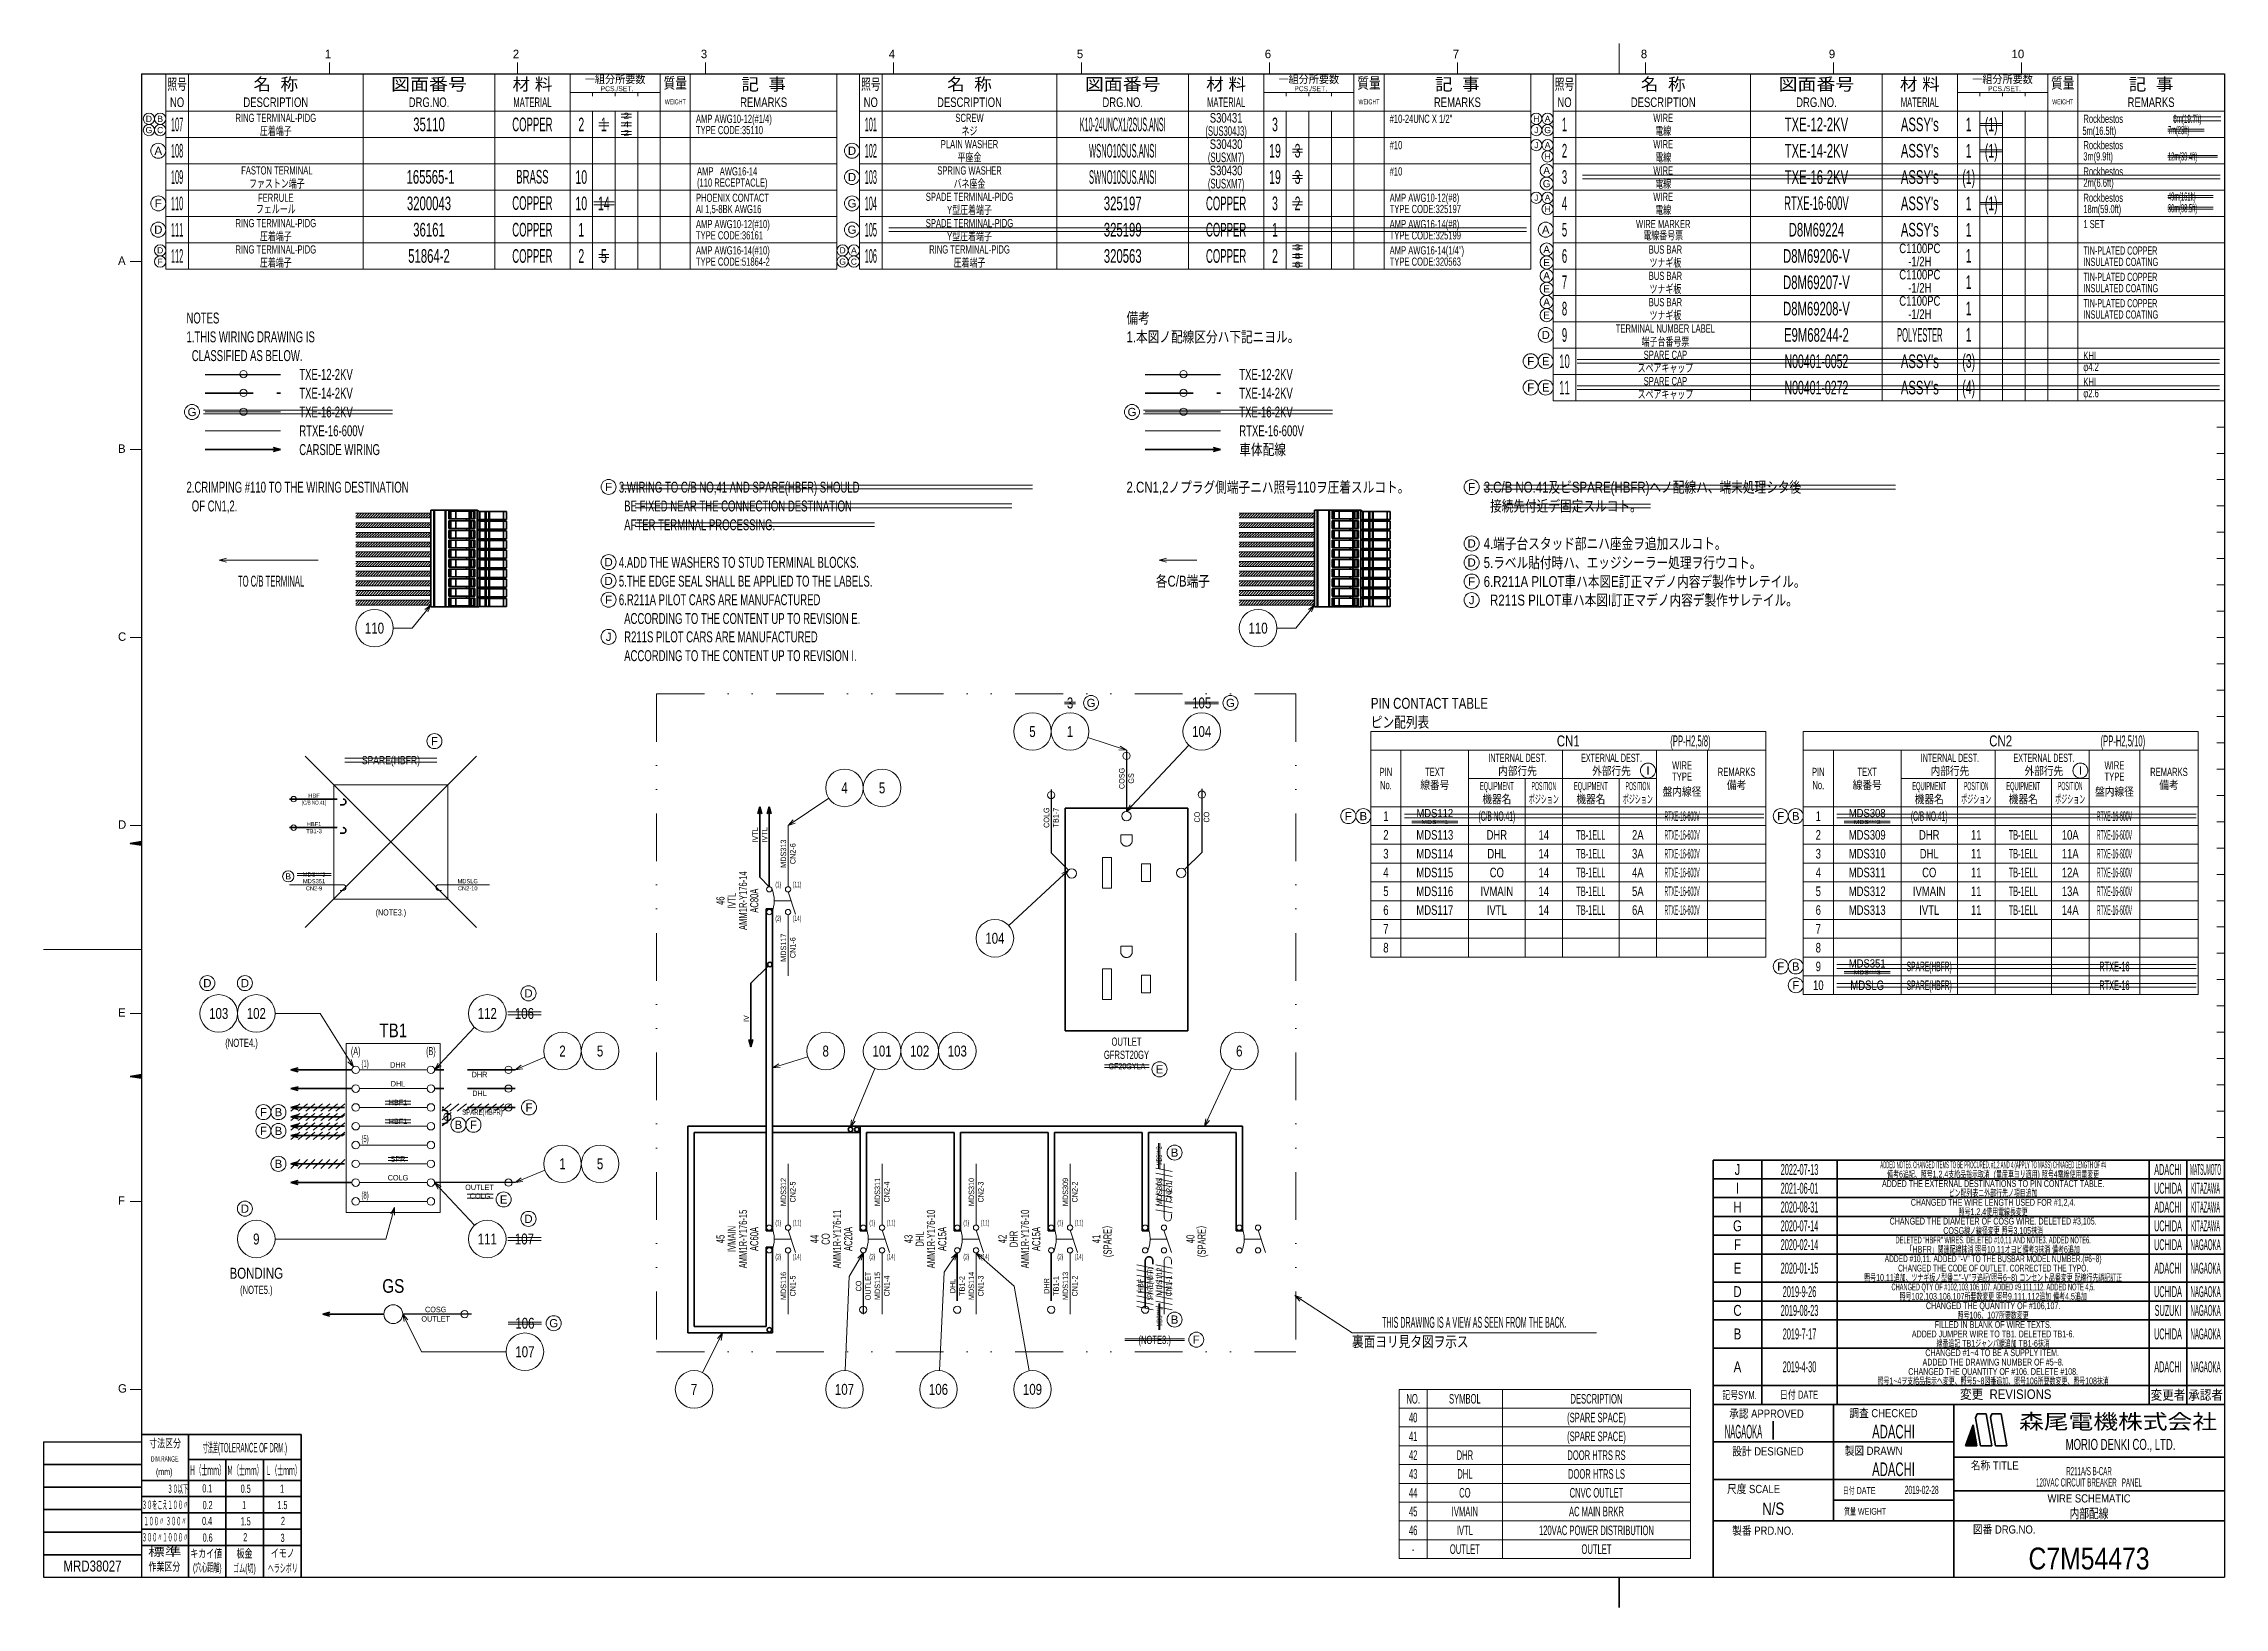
# Model space of a CAD drawing. Header units: millimetres. Extents: x 7 to 587, y 2 to 418.
import ezdxf
from ezdxf.enums import TextEntityAlignment as Align

# ---------------------------------------------------------------- set-up
doc = ezdxf.new("R2010")
doc.units = ezdxf.units.MM
for name, pattern in [('DASHDOT', [25.3, 12.7, -6.3, 0, -6.3]), ('DASHED', [19, 12.7, -6.3]), ('DIVIDE', [31.6, 12.7, -6.3, 0, -6.3, 0, -6.3])]:
    doc.linetypes.add(name, pattern=pattern)
for name, color, linetype in [('GR1_02', 7, 'Continuous'), ('GR1_03', 7, 'Continuous'), ('GR1_04', 7, 'Continuous'), ('GR1_05', 7, 'Continuous'), ('GR1_13', 7, 'Continuous'), ('GR1_15', 7, 'Continuous'), ('図面枠C7M', 7, 'Continuous'), ('表題、部品表_01', 7, 'Continuous'), ('表題、部品表_02', 7, 'Continuous'), ('表題、部品表_03', 7, 'Continuous')]:
    doc.layers.add(name, color=color, linetype=linetype)
doc.styles.add('HG丸ｺﾞｼｯｸM-PRO', font='')
doc.styles.get('HG丸ｺﾞｼｯｸM-PRO').set_extended_font_data('HG丸ｺﾞｼｯｸM-PRO')
pattern_1 = [(45, (0, 0), (-0.3535534, 0.3535534), [])]

msp = doc.modelspace()

# ---------------------------------------------------------------- texts
at = {"layer": 'GR1_02', "color": 3, "linetype": 'Continuous', "lineweight": 35, "style": 'HG丸ｺﾞｼｯｸM-PRO'}
for s, height, width, p in [('(PP-H2,5/8)', 2.9091, 0.522048, (445, 232.5)), ('(PP-H2,5/10)', 2.9091, 0.521959, (560, 232.5)), ('TB1', 3.636, 0.829711, (100, 155.5)), ('(A)', 2.182, 0.522521, (90, 150)), ('(B)', 2.182, 0.521304, (110, 150)), ('GS', 3.636, 0.832585, (100, 87.5))]:
    msp.add_text(s, height=height, dxfattribs=dict(at, width=width)).set_placement(p, align=Align.MIDDLE_CENTER)
at = {"layer": 'GR1_02', "color": 4, "linetype": 'Continuous', "lineweight": 13, "style": 'HG丸ｺﾞｼｯｸM-PRO'}
for s, height, width, p in [('AMM1R-Y176-14', 2.1818, 0.692153, (193, 190)), ('IVTL', 2.182, 0.693427, (190, 190)), ('AC80A', 2.182, 0.692539, (196, 190)), ('46', 2.182, 0.691275, (187, 190)), ('AMM1R-Y176-15', 2.1818, 0.692153, (193, 100)), ('AMM1R-Y176-11', 2.1818, 0.692153, (218, 100)), ('AMM1R-Y176-10', 2.1818, 0.692153, (243, 100)), ('AMM1R-Y176-10', 2.1818, 0.692153, (268, 100)), ('45', 2.182, 0.691275, (187, 100)), ('IVMAIN', 2.182, 0.693079, (190, 100)), ('AC60A', 2.182, 0.692539, (196, 100)), ('44', 2.182, 0.691275, (212, 100)), ('CO', 2.182, 0.692476, (215, 100)), ('AC20A', 2.182, 0.692539, (221, 100)), ('43', 2.182, 0.691275, (237, 100)), ('DHL', 2.182, 0.692697, (240, 100)), ('AC15A', 2.182, 0.692539, (246, 100)), ('42', 2.182, 0.691275, (262, 100)), ('DHR', 2.182, 0.692598, (265, 100)), ('AC15A', 2.182, 0.692539, (271, 100)), ('41', 2.182, 0.691275, (286.97, 100)), ('(SPARE）', 2.182, 0.691922, (289.97, 100)), ('40', 2.182, 0.691275, (312, 100)), ('(SPARE）', 2.182, 0.691922, (315, 100))]:
    msp.add_text(s, height=height, rotation=90, dxfattribs=dict(at, width=width)).set_placement(p, align=Align.MIDDLE_CENTER)
for s, width, p in [('OUTLET', 0.692897, (295, 152.5)), ('GFRST20GY', 0.691755, (295, 149))]:
    msp.add_text(s, height=2.182, dxfattribs=dict(at, width=width)).set_placement(p, align=Align.MIDDLE_CENTER)
at = {"layer": 'GR1_04', "color": 3, "linetype": 'Continuous', "lineweight": 35, "style": 'HG丸ｺﾞｼｯｸM-PRO'}
for s, width, p in [('COSG', 0.911466, (293.75, 222.53)), ('GS', 0.911379, (296.25, 222.53)), ('IVTL', 0.913832, (196.25, 207.5)), ('IVTL', 0.913832, (198.75, 207.5)), ('COLG', 0.911379, (273.72, 212.09)), ('TB1-7', 0.911851, (276.22, 212.09)), ('CO', 0.91155, (313.78, 212.23)), ('CO', 0.91155, (316.28, 212.23)), ('MDS313', 0.911744, (203.75, 202.5)), ('CN2-6', 0.911493, (206.25, 202.5)), ('MDS117', 0.911744, (203.75, 177.5)), ('CN1-6', 0.911493, (206.25, 177.5)), ('IV', 0.915075, (193.87, 158.62)), ('MDS312', 0.911744, (203.75, 112.5)), ('CN2-5', 0.911493, (206.25, 112.5)), ('MDS311', 0.911744, (228.75, 112.5)), ('CN2-4', 0.911493, (231.25, 112.5)), ('MDS310', 0.911744, (253.75, 112.5)), ('CN2-3', 0.911493, (256.25, 112.5)), ('MDS309', 0.911744, (278.75, 112.5)), ('CN2-2', 0.911493, (281.25, 112.5)), ('MDS116', 0.911744, (203.75, 87.5)), ('CN1-5', 0.911493, (206.25, 87.5)), ('CO', 0.91155, (223.75, 87.5)), ('OUTLET', 0.912573, (226.25, 87.5)), ('MDS115', 0.911744, (228.75, 87.5)), ('CN1-4', 0.911493, (231.25, 87.5)), ('DHL', 0.911632, (248.75, 87.5)), ('TB1-2', 0.911851, (251.25, 87.5)), ('MDS114', 0.911744, (253.75, 87.5)), ('CN1-3', 0.911493, (256.25, 87.5)), ('DHR', 0.912497, (273.75, 87.5)), ('TB1-1', 0.911851, (276.25, 87.5)), ('MDS113', 0.911744, (278.75, 87.5)), ('CN1-2', 0.911493, (281.25, 87.5))]:
    msp.add_text(s, height=1.455, rotation=90, dxfattribs=dict(at, width=width)).set_placement(p, align=Align.MIDDLE_CENTER)
for s, height, width, p in [('MDS113', 2.545, 0.740901, (377, 207.5)), ('2A', 2.545, 0.741922, (431, 207.5)), ('RTXE-16-600V', 2.5455, 0.325213, (442.76, 207.5)), ('MDS309', 2.545, 0.740901, (492, 207.5)), ('10A', 2.545, 0.741512, (546, 207.5)), ('RTXE-16-600V', 2.5455, 0.325213, (557.76, 207.5)), ('MDS114', 2.545, 0.740901, (377, 202.5)), ('DHR', 2.545, 0.741079, (393.5, 207.5)), ('DHL', 2.545, 0.74115, (393.5, 202.5)), ('14', 2.545, 0.740651, (406, 207.5)), ('14', 2.545, 0.740651, (406, 202.5)), ('TB-1ELL', 2.545, 0.529083, (418.5, 207.5)), ('TB-1ELL', 2.545, 0.529083, (418.5, 202.5)), ('3A', 2.545, 0.741922, (431, 202.5)), ('RTXE-16-600V', 2.5455, 0.325213, (442.76, 202.5)), ('MDS310', 2.545, 0.740901, (492, 202.5)), ('DHR', 2.545, 0.741079, (508.5, 207.5)), ('DHL', 2.545, 0.74115, (508.5, 202.5)), ('11', 2.545, 0.740651, (521, 207.5)), ('11', 2.545, 0.740651, (521, 202.5)), ('TB-1ELL', 2.545, 0.529083, (533.5, 207.5)), ('TB-1ELL', 2.545, 0.529083, (533.5, 202.5)), ('11A', 2.545, 0.741512, (546, 202.5)), ('RTXE-16-600V', 2.5455, 0.325213, (557.76, 202.5)), ('MDS115', 2.545, 0.740901, (377, 197.5)), ('CO', 2.545, 0.74032, (393.5, 197.5)), ('14', 2.545, 0.740651, (406, 197.5)), ('TB-1ELL', 2.545, 0.529083, (418.5, 197.5)), ('4A', 2.545, 0.741922, (431, 197.5)), ('RTXE-16-600V', 2.5455, 0.325213, (442.76, 197.5)), ('MDS311', 2.545, 0.740901, (492, 197.5)), ('CO', 2.545, 0.74032, (508.5, 197.5)), ('11', 2.545, 0.740651, (521, 197.5)), ('TB-1ELL', 2.545, 0.529083, (533.5, 197.5)), ('12A', 2.545, 0.741512, (546, 197.5)), ('RTXE-16-600V', 2.5455, 0.325213, (557.76, 197.5)), ('MDS116', 2.545, 0.740901, (377, 192.5)), ('IVMAIN', 2.545, 0.741584, (393.5, 192.5)), ('14', 2.545, 0.740651, (406, 192.5)), ('TB-1ELL', 2.545, 0.529083, (418.5, 192.5)), ('5A', 2.545, 0.741922, (431, 192.5)), ('RTXE-16-600V', 2.5455, 0.325213, (442.76, 192.5)), ('MDS312', 2.545, 0.740901, (492, 192.5)), ('IVMAIN', 2.545, 0.741584, (508.5, 192.5)), ('11', 2.545, 0.740651, (521, 192.5)), ('TB-1ELL', 2.545, 0.529083, (533.5, 192.5)), ('13A', 2.545, 0.741512, (546, 192.5)), ('RTXE-16-600V', 2.5455, 0.325213, (557.76, 192.5)), ('MDS117', 2.545, 0.740901, (377, 187.5)), ('IVTL', 2.545, 0.740899, (393.5, 187.5)), ('14', 2.545, 0.740651, (406, 187.5)), ('TB-1ELL', 2.545, 0.529083, (418.5, 187.5)), ('6A', 2.545, 0.741922, (431, 187.5)), ('RTXE-16-600V', 2.5455, 0.325213, (442.76, 187.5)), ('MDS313', 2.545, 0.740901, (492, 187.5)), ('IVTL', 2.545, 0.740899, (508.5, 187.5)), ('11', 2.545, 0.740651, (521, 187.5)), ('TB-1ELL', 2.545, 0.529083, (533.5, 187.5)), ('14A', 2.545, 0.741512, (546, 187.5)), ('RTXE-16-600V', 2.5455, 0.325213, (557.76, 187.5)), ('DHR', 1.455, 0.912497, (101.25, 146.31)), ('DHL', 1.455, 0.911632, (101.25, 141.31)), ('DHR', 1.455, 0.912497, (122.93, 143.75)), ('DHL', 1.455, 0.911632, (122.93, 138.75)), ('COLG', 1.455, 0.911379, (101.25, 116.31)), ('OUTLET', 1.455, 0.912573, (122.93, 113.75)), ('COSG', 1.455, 0.911466, (111.28, 81.25)), ('OUTLET', 1.455, 0.912573, (111.28, 78.75))]:
    msp.add_text(s, height=height, dxfattribs=dict(at, width=width)).set_placement(p, align=Align.MIDDLE_CENTER)
at = {"layer": 'GR1_05', "color": 3, "linetype": 'Continuous', "lineweight": 35, "style": 'HG丸ｺﾞｼｯｸM-PRO'}
for s, height, width, p in [('1', 3.64, 0.576062, (156, 396.5)), ('4', 1.6, 1.316713, (162, 396.5)), ('2', 1.6, 1.316713, (162, 398.8)), ('2', 1.6, 1.316713, (162, 394.2)), ('(1)', 3.636, 0.576968, (525, 396.5)), ('3', 3.64, 0.576062, (340.5, 389.5)), ('(1)', 3.636, 0.576968, (525, 389.5)), ('3', 3.64, 0.576062, (340.5, 382.5)), ('WIRE', 2.182, 0.692288, (437.75, 384.25)), ('TXE-16-2KV', 3.636, 0.61914, (478.5, 382.5)), ("ASSY's", 3.636, 0.617769, (506, 382.5)), ('(1)', 3.636, 0.576968, (519, 382.5)), ('14', 3.636, 0.576062, (156, 375.5)), ('2', 3.64, 0.576062, (340.5, 375.5)), ('電線', 2.182, 0.692256, (437.75, 380.75)), ('(1)', 3.636, 0.576968, (525, 375.5)), ('SPADE TERMINAL-PIDG', 2.1818, 0.692495, (253.25, 370.25)), ('Y型圧着端子', 2.182, 0.692334, (253.25, 366.75)), ('325199', 3.636, 0.619953, (294, 368.5)), ('COPPER', 3.636, 0.52205, (321.5, 368.5)), ('1', 3.64, 0.576062, (334.5, 368.5)), ('5', 3.64, 0.576062, (156, 361.5)), ('3', 1.6, 1.316713, (340.5, 363.8)), ('8', 1.6, 1.316713, (340.5, 361.5)), ('6', 1.6, 1.316713, (340.5, 359.2)), ('スペアキャップ', 2.182, 0.692256, (438.34, 331.72)), ('SPARE CAP', 2.182, 0.691878, (438.34, 335.22)), ('N00401-0052', 3.6364, 0.576184, (478.5, 333.5)), ("ASSY's", 3.636, 0.617769, (506, 333.5)), ('(3)', 3.636, 0.576968, (519, 333.57)), ('スペアキャップ', 2.182, 0.692256, (438.34, 324.72)), ('SPARE CAP', 2.182, 0.691878, (438.34, 328.22)), ('N00401-0272', 3.6364, 0.576184, (478.5, 326.5)), ("ASSY's", 3.636, 0.617769, (506, 326.5)), ('(4)', 3.636, 0.576968, (519, 326.57)), ('(C/B NO.41)', 1.0909, 0.652444, (78.92, 216.08)), ('HBF', 1.091, 0.91228, (78.92, 217.96)), ('TB1-3', 1.091, 0.911851, (78.92, 208.49)), ('HBF1', 1.091, 0.911891, (78.92, 210.37)), ('MDS112', 2.182, 0.86206, (377, 213.31)), ('MDS***1', 1.091, 1.245496, (377, 210.95)), ('(C/B NO.41)', 2.5455, 0.416575, (393.5, 212.5)), ('RTXE-16-600V', 2.5455, 0.325213, (442.76, 212.5)), ('MDS308', 2.182, 0.86206, (492, 213.31)), ('MDS***2', 1.091, 1.245496, (492, 210.93)), ('(C/B NO.41)', 2.5455, 0.416575, (508.5, 212.5)), ('RTXE-16-600V', 2.5455, 0.325213, (557.76, 212.5)), ('MDS***3', 1.091, 0.911974, (78.92, 196.97)), ('MDS351', 1.091, 0.911744, (78.92, 195.18)), ('CN2-9', 1.091, 0.911493, (78.92, 193.3)), ('(NOTE3.)', 1.636, 0.691797, (99.36, 186.88)), ('MDS351', 2.182, 0.86206, (492, 173.31)), ('MDSLG', 2.545, 0.741091, (492, 167.5)), ('MDS***3', 1.091, 1.245496, (492, 170.93)), ('SPARE(HBFR)', 2.5455, 0.415591, (508.5, 172.5)), ('SPARE(HBFR)', 2.5455, 0.415591, (508.5, 167.5)), ('RTXE-16', 2.545, 0.527429, (557.76, 172.5)), ('RTXE-16', 2.545, 0.527429, (557.76, 167.5)), ('HBF1', 1.455, 0.911891, (101.25, 136.31)), ('SPARE(HBFR)', 1.4545, 0.652754, (123.71, 133.75)), ('HBF1', 1.455, 0.911891, (101.25, 131.31)), ('SPR', 1.455, 0.912144, (101.25, 121.31)), ('COLG', 1.455, 0.911379, (123.09, 111.4)), ('(NOTE3.)', 2.182, 0.691797, (302.5, 73.16))]:
    msp.add_text(s, height=height, dxfattribs=dict(at, width=width)).set_placement(p, align=Align.MIDDLE_CENTER)
for s, height, width, p in [('7m(23ft)', 2.182, 0.416843, (572, 395)), ('6m(19.7ft)', 2.182, 0.450003, (573.42, 398)), ('12m(39.4ft)', 2.1818, 0.41675, (572, 388)), ('Rockbestos', 2.182, 0.692554, (549.5, 384)), ('2m(6.6ft)', 2.182, 0.690867, (549.5, 381)), ('49m(161ft)', 2.182, 0.416871, (572, 377.34)), ('AMP AWG16-14(#8)', 2.1818, 0.691624, (365, 370)), ('30m(98.5ft)', 2.1818, 0.41675, (572, 374.2)), ('TYPE CODE:325199', 2.1818, 0.691751, (365, 367)), ('φ4.2', 2.182, 0.691434, (549.5, 332)), ('KHI', 2.182, 0.693331, (549.5, 335)), ('φ2.6', 2.182, 0.691434, (549.5, 325)), ('KHI', 2.182, 0.693331, (549.5, 328)), ('TXE-16-2KV', 2.909, 0.651604, (75, 320)), ('TXE-16-2KV', 2.909, 0.651604, (325, 320)), ('3.WIRING TO C/B NO,41 AND SPARE(HBFR) SHOULD', 2.9091, 0.65219, (160, 300)), ('3.C/B NO.41及ビSPARE(HBFR)ヘノ配線ハ、端末処理シタ後', 2.9091, 0.782363, (390, 300)), ('  BE FIXED NEAR THE CONNECTION DESTINATION', 2.9091, 0.651723, (160, 295)), ('  接続先付近デ固定スルコト。', 2.9091, 0.781987, (390, 295)), ('  AFTER TERMINAL PROCESSING.', 2.9091, 0.651937, (160, 290))]:
    msp.add_text(s, height=height, dxfattribs=dict(at, width=width)).set_placement(p, align=Align.MIDDLE_LEFT)
for s, height, rotation, width, p in [('3', 2.91, 0, 0.784542, (280, 242.6)), ('105', 2.909, 0, 0.784542, (315, 242.6)), ('MDSLG', 1.091, 360, 0.912112, (119.8, 195.18)), ('CN2-10', 1.091, 360, 0.911361, (119.8, 193.3)), ('106', 2.909, 0, 0.784542, (134.88, 160)), ('MDS***2', 1.455, 90, 0.521128, (303.69, 122.13)), ('MDS308', 1.455, 90, 0.911744, (303.75, 112.5)), ('CN2-1', 1.455, 90, 0.911493, (306.25, 112.5)), ('107', 2.909, 0, 0.784542, (134.88, 100)), ('HBF', 1.455, 90, 0.91228, (298.75, 87.5)), ('SPARE(HBFR)', 1.4545, 90, 0.521982, (301.25, 88)), ('MDS112', 1.455, 90, 0.911744, (303.75, 88.69)), ('CN1-1', 1.455, 90, 0.911493, (306.25, 87.5)), ('MDS***1', 1.455, 90, 0.521128, (303.77, 79.33)), ('106', 2.909, 0, 0.784542, (135, 77.6))]:
    msp.add_text(s, height=height, rotation=rotation, dxfattribs=dict(at, width=width)).set_placement(p, align=Align.MIDDLE_CENTER)
at = {"layer": 'GR1_05', "color": 4, "linetype": 'Continuous', "lineweight": 13, "style": 'HG丸ｺﾞｼｯｸM-PRO'}
for s, height, width, p in [('SPARE(HBFR)', 2.1818, 0.782419, (99.36, 227.38)), ('GF20GYLA', 1.636, 0.691624, (295.13, 145.96))]:
    msp.add_text(s, height=height, dxfattribs=dict(at, width=width)).set_placement(p, align=Align.MIDDLE_CENTER)
at = {"layer": 'GR1_13', "color": 3, "linetype": 'Continuous', "lineweight": 35, "style": 'HG丸ｺﾞｼｯｸM-PRO'}
for s, height, width, p in [('PIN CONTACT TABLE', 2.9091, 0.783122, (360, 242.5)), ('ピン配列表', 2.909, 0.781842, (360, 237.5))]:
    msp.add_text(s, height=height, dxfattribs=dict(at, width=width)).set_placement(p, align=Align.MIDDLE_LEFT)
for s, height, width, p in [('THIS DRAWING IS A VIEW AS SEEN FROM THE BACK.', 2.9091, 0.391356, (387.5, 75.5)), ('裏面ヨリ見タ図ヲ示ス', 2.909, 0.781842, (370.48, 70.38))]:
    msp.add_text(s, height=height, dxfattribs=dict(at, width=width)).set_placement(p, align=Align.BOTTOM_CENTER)
at = {"layer": 'GR1_15', "color": 3, "linetype": 'Continuous', "lineweight": 35, "style": 'HG丸ｺﾞｼｯｸM-PRO', "width": 0.784542}
for s, height, p in [('110', 2.909, (95, 262.5)), ('110', 2.909, (330, 262.5)), ('5', 2.91, (270, 235)), ('1', 2.91, (280, 235)), ('104', 2.909, (315, 235)), ('4', 2.91, (220, 220)), ('5', 2.91, (230, 220)), ('104', 2.909, (260, 180)), ('103', 2.909, (53.57, 160)), ('102', 2.909, (63.57, 160)), ('112', 2.909, (125, 160)), ('2', 2.91, (145, 150)), ('5', 2.91, (155, 150)), ('8', 2.91, (215, 150)), ('101', 2.909, (230, 150)), ('102', 2.909, (240, 150)), ('103', 2.909, (250, 150)), ('6', 2.91, (325, 150)), ('1', 2.91, (145, 120)), ('5', 2.91, (155, 120)), ('9', 2.91, (63.57, 100)), ('111', 2.909, (125, 100)), ('107', 2.909, (135, 70)), ('7', 2.91, (180, 60)), ('107', 2.909, (220, 60)), ('106', 2.909, (245, 60)), ('109', 2.909, (270, 60))]:
    msp.add_text(s, height=height, rotation=0, dxfattribs=at).set_placement(p, align=Align.MIDDLE_CENTER)
at = {"layer": 'GR1_15', "color": 3, "linetype": 'Continuous', "lineweight": 35, "style": 'HG丸ｺﾞｼｯｸM-PRO'}
for s, height, width, p in [('(NOTE4.)', 2.182, 0.691797, (59.64, 152.18)), ('BONDING', 2.909, 0.782848, (63.57, 90.89)), ('(NOTE5.)', 2.182, 0.691797, (63.57, 86.48))]:
    msp.add_text(s, height=height, dxfattribs=dict(at, width=width)).set_placement(p, align=Align.MIDDLE_CENTER)
at = {"layer": '図面枠C7M', "color": 3, "linetype": 'Continuous', "lineweight": 35, "style": 'HG丸ｺﾞｼｯｸM-PRO'}
for s, height, width, p in [('備考6追記、照号1,2,4支給品指示取消  (量産車ヨリ適用) 照号4電線使用量変更', 1.8182, 0.618881, (525.5, 117.25)), ('ピン配列表ニ外部行先ノ項目追加', 1.8182, 0.618958, (525.5, 112.25)), ('CHANGED THE DIAMETER OF COSG WIRE. DELETED #3,105.', 1.8182, 0.618585, (525.5, 104.75)), ('照号1,2,4使用電線長変更', 1.8182, 0.618827, (525.5, 107.25)), ('DELETED "HBFR" WIRES. DELETED #10,11 AND NOTE3. ADDED NOTE6.', 1.8182, 0.497961, (525.5, 99.75)), ('COSG線ノ線径変更 照号3,105抹消', 1.8182, 0.618793, (525.5, 102.25)), ('E', 2.91, 0.784871, (457.5, 92.25)), ('2020-01-15', 2.909, 0.488281, (474, 92.25)), ('ADDED #10,11. ADDED "-V" TO THE BUSBAR MODEL NUMBER.(#6~8)', 1.8182, 0.577722, (525.5, 94.75)), ('「HBFR」関連配線抹消 照号10,11オヨビ備考3抹消 備考6追加', 1.8182, 0.618977, (525.5, 97.25)), ('CHANGED THE CODE OF OUTLET. CORRECTED THE TYPO.', 1.8182, 0.577912, (525.5, 92.25)), ('ADACHI', 2.909, 0.415454, (572, 92.25)), ('NAGAOKA', 2.909, 0.334453, (582, 92.25)), ('D', 2.91, 0.784656, (457.5, 86)), ('2019-9-26', 2.909, 0.488281, (474, 86)), ('照号10,11追加、ツナギ板ノ型番ニ"-V"ヲ追記(照号6~8) コンセント品番変更 配線行先誤記訂正', 1.8182, 0.618913, (525.5, 89.75)), ('CHANGED QTY OF #102,103,106,107. ADDED #9,111,112. ADDED NOTE 4,5.', 1.8182, 0.497984, (525.5, 87.25)), ('UCHIDA', 2.909, 0.415827, (572, 86)), ('NAGAOKA', 2.909, 0.334453, (582, 86)), ('C', 2.91, 0.782198, (457.5, 81)), ('2019-08-23', 2.909, 0.488281, (474, 81)), ('照号102,103,106,107所要数変更 照号9,111,112追加 備考4,5追加', 1.8182, 0.61897, (525.5, 84.75)), ('CHANGED THE QUANTITY OF #106,107.', 1.8182, 0.618803, (525.5, 82.25)), ('SUZUKI', 2.909, 0.415549, (572, 81)), ('NAGAOKA', 2.909, 0.334453, (582, 81)), ('B', 2.91, 0.78204, (457.5, 74.75)), ('2019-7-17', 2.909, 0.488281, (474, 74.75)), ('ADDED JUMPER WIRE TO TB1. DELETED TB1-6.', 1.8182, 0.618435, (525.5, 74.75)), ('FILLED IN BLANK OF WIRE TEXTS.', 1.8182, 0.61828, (525.5, 77.25)), ('照号106、107所要数変更', 1.8182, 0.619314, (525.5, 79.75)), ('UCHIDA', 2.909, 0.415827, (572, 74.75)), ('NAGAOKA', 2.909, 0.334453, (582, 74.75)), ('CHANGED #1~4 TO BE A SUPPLY ITEM. ', 1.8182, 0.61814, (525.5, 69.75)), ('線番追記 TB1ジャンパ線追加 TB1-6抹消', 1.8182, 0.618705, (525.5, 72.25)), ('A', 2.91, 0.782973, (457.5, 66)), ('2019-4-30', 2.909, 0.488281, (474, 66)), ('CHANGED THE QUANTITY OF #106. DELETE #108.', 1.8182, 0.618689, (525.5, 64.75)), ('ADDED THE DRAWING NUMBER OF #5~8.', 1.8182, 0.618566, (525.5, 67.25)), ('ADACHI', 2.909, 0.415454, (572, 66)), ('NAGAOKA', 2.909, 0.334453, (582, 66)), ('照号1~4ヲ支給品指示ヘ変更、照号5~8図番追加、照号106所要数変更、照号108抹消', 1.8182, 0.619046, (525.5, 62.25)), ('NAGAOKA', 3.636, 0.414524, (459.11, 48.75)), ('ADACHI', 3.636, 0.619335, (499, 48.75)), ('ADACHI', 3.636, 0.619335, (499, 38.75)), ('120VAC CIRCUIT BREAKER\u3000PANEL', 2.1818, 0.448253, (551, 35.25)), ('R211A/S B-CAR', 2.1818, 0.449191, (551, 38.25)), ('N/S', 3.273, 0.805664, (467, 28.25)), ('2019-02-28', 2.182, 0.482412, (506.5, 33.25)), ('WIRE SCHEMATIC', 2.1818, 0.8626, (551, 31)), ('内部配線', 2.545, 0.741121, (551, 27)), ('C7M54473', 5.818, 0.846013, (551, 15)), ('MRD38027', 2.909, 0.783793, (20, 13))]:
    msp.add_text(s, height=height, dxfattribs=dict(at, width=width)).set_placement(p, align=Align.MIDDLE_CENTER)
at = {"layer": '図面枠C7M', "color": 4, "linetype": 'Continuous', "lineweight": 13, "style": 'HG丸ｺﾞｼｯｸM-PRO'}
for s, height, width, p in [('G', 2.91, 0.783387, (457.5, 103.5)), ('2020-07-14', 2.909, 0.488281, (474, 103.5)), ('UCHIDA', 2.909, 0.415827, (572, 103.5)), ('KITAZAWA', 2.909, 0.308644, (582, 103.5)), ('F', 2.91, 0.783156, (457.5, 98.5)), ('2020-02-14', 2.909, 0.488281, (474, 98.5)), ('UCHIDA', 2.909, 0.415827, (572, 98.5)), ('NAGAOKA', 2.909, 0.334453, (582, 98.5))]:
    msp.add_text(s, height=height, dxfattribs=dict(at, width=width)).set_placement(p, align=Align.MIDDLE_CENTER)
at = {"layer": '表題、部品表_01', "color": 3, "linetype": 'Continuous', "lineweight": 35, "style": 'HG丸ｺﾞｼｯｸM-PRO'}
for s, height, width, p in [('NOTES', 2.909, 0.651237, (45, 345)), ('備考', 2.909, 0.781842, (295, 345)), ('1.THIS WIRING DRAWING IS', 2.9091, 0.652686, (45, 340)), ('  CLASSIFIED AS BELOW.', 2.9091, 0.651918, (45, 335)), ('1.本図ノ配線区分ハ下記ニヨル。', 2.9091, 0.782047, (295, 340)), ('TXE-12-2KV', 2.909, 0.651604, (75, 330)), ('TXE-12-2KV', 2.909, 0.651604, (325, 330)), ('TXE-14-2KV', 2.909, 0.651604, (75, 325)), ('TXE-14-2KV', 2.909, 0.651604, (325, 325)), ('RTXE-16-600V', 2.9091, 0.651876, (75, 315)), ('RTXE-16-600V', 2.9091, 0.651876, (325, 315)), ('CARSIDE WIRING', 2.9091, 0.652911, (75, 310)), ('車体配線', 2.909, 0.781842, (325, 310)), ('2.CN1,2ノプラグ側端子ニハ照号110ヲ圧着スルコト。', 2.9091, 0.782402, (295, 300)), ('2.CRIMPING #110 TO THE WIRING DESTINATION', 2.9091, 0.652175, (45, 300)), ('  OF CN1,2.', 2.9091, 0.651825, (45, 295)), ('4.端子台スタッド部ニハ座金ヲ追加スルコト。', 2.9091, 0.781989, (390, 285)), ('4.ADD THE WASHERS TO STUD TERMINAL BLOCKS. ', 2.9091, 0.651799, (160, 280)), ('5.ラベル貼付時ハ、エッジシーラー処理ヲ行ウコト。', 2.9091, 0.78197, (390, 279.94)), ('5.THE EDGE SEAL SHALL BE APPLIED TO THE LABELS.', 2.9091, 0.651091, (160, 275)), ('6.R211A PILOT車ハ本図E訂正マデノ内容デ製作サレテイル。', 2.9091, 0.782427, (390, 274.9)), ('6.R211A PILOT CARS ARE MANUFACTURED', 2.9091, 0.652282, (160, 270.06)), ('  R211S PILOT車ハ本図I訂正マデノ内容デ製作サレテイル。', 2.9091, 0.782297, (390, 269.96)), ('  ACCORDING TO THE CONTENT UP TO REVISION E. ', 2.9091, 0.651546, (160, 265.06)), ('  R211S PILOT CARS ARE MANUFACTURED', 2.9091, 0.652166, (160, 260.18)), ('  ACCORDING TO THE CONTENT UP TO REVISION I. ', 2.9091, 0.651654, (160, 255.18))]:
    msp.add_text(s, height=height, dxfattribs=dict(at, width=width)).set_placement(p, align=Align.MIDDLE_LEFT)
for s, height, width, p in [('TO C/B TERMINAL', 2.9091, 0.522057, (67.5, 275)), ('各C/B端子', 2.909, 0.781868, (310, 275)), ('NO.', 2.545, 0.594594, (371.25, 57.5)), ('SYMBOL', 2.545, 0.594925, (385, 57.5)), ('DESCRIPTION', 2.5455, 0.594784, (420, 57.5)), ('40', 2.545, 0.592521, (371.25, 52.5)), ('(SPARE SPACE)', 2.5455, 0.593787, (420, 52.5)), ('41', 2.545, 0.592521, (371.25, 47.5)), ('(SPARE SPACE)', 2.5455, 0.593787, (420, 47.5)), ('42', 2.545, 0.592521, (371.25, 42.5)), ('DHR', 2.545, 0.593902, (385, 42.5)), ('DOOR HTRS RS', 2.5455, 0.59358, (420, 42.5)), ('43', 2.545, 0.592521, (371.25, 37.5)), ('DHL', 2.545, 0.593997, (385, 37.5)), ('DOOR HTRS LS', 2.5455, 0.593603, (420, 37.5)), ('44', 2.545, 0.592521, (371.25, 32.5)), ('CO', 2.545, 0.59427, (385, 32.5)), ('CNVC OUTLET', 2.5455, 0.594803, (420, 32.5)), ('45', 2.545, 0.592521, (371.25, 27.5)), ('46', 2.545, 0.592521, (371.25, 22.5)), ('IVMAIN', 2.545, 0.59607, (385, 27.5)), ('IVTL', 2.545, 0.595093, (385, 22.5)), ('120VAC POWER DISTRIBUTION', 2.5455, 0.594335, (420, 22.5)), ('AC MAIN BRKR', 2.5455, 0.594259, (420, 27.5)), ('OUTLET', 2.545, 0.594958, (385, 17.5)), ('OUTLET', 2.545, 0.594958, (420, 17.5)), ('-', 2.55, 0.594076, (371.25, 17.5))]:
    msp.add_text(s, height=height, dxfattribs=dict(at, width=width)).set_placement(p, align=Align.MIDDLE_CENTER)
at = {"layer": '表題、部品表_03', "color": 3, "linetype": 'Continuous', "lineweight": 35, "style": 'HG丸ｺﾞｼｯｸM-PRO'}
for s, height, width, p in [('107', 3.636, 0.389528, (42.5, 396.5)), ('RING TERMINAL-PIDG', 2.1818, 0.692588, (68.75, 398.25)), ('圧着端子', 2.182, 0.692256, (68.75, 394.75)), ('35110', 3.636, 0.619953, (109.5, 396.5)), ('COPPER', 3.636, 0.52205, (137, 396.5)), ('2', 3.64, 0.576062, (150, 396.5)), ('101', 3.636, 0.389528, (227, 396.5)), ('SCREW', 2.182, 0.691866, (253.25, 398.25)), ('ネジ', 2.182, 0.692256, (253.25, 394.75)), ('K10-24UNCX1/2SUS.ANSI', 3.6364, 0.309138, (294, 396.5)), ('(SUS304J3)', 2.545, 0.593559, (321.5, 394.75)), ('S30431', 2.545, 0.740904, (321.5, 398.25)), ('3', 3.64, 0.576062, (334.5, 396.5)), ('1', 3.64, 0.521199, (411.5, 396.5)), ('WIRE', 2.182, 0.692288, (437.75, 398.25)), ('電線', 2.182, 0.692256, (437.75, 394.75)), ('TXE-12-2KV', 3.636, 0.61914, (478.5, 396.5)), ("ASSY's", 3.636, 0.617769, (506, 396.5)), ('1', 3.64, 0.576062, (519, 396.5)), ('108', 3.636, 0.389528, (42.5, 389.5)), ('102', 3.636, 0.389528, (227, 389.5)), ('PLAIN WASHER', 2.1818, 0.691933, (253.25, 391.25)), ('平座金', 2.182, 0.692256, (253.25, 387.75)), ('WSNO10SUS.ANSI', 3.6364, 0.414945, (294, 389.5)), ('(SUSXM7)', 2.545, 0.594345, (321.5, 387.75)), ('S30430', 2.545, 0.740904, (321.5, 391.25)), ('19', 3.636, 0.576062, (334.5, 389.5)), ('2', 3.64, 0.521199, (411.5, 389.5)), ('WIRE', 2.182, 0.692288, (437.75, 391.25)), ('電線', 2.182, 0.692256, (437.75, 387.75)), ('TXE-14-2KV', 3.636, 0.61914, (478.5, 389.5)), ("ASSY's", 3.636, 0.617769, (506, 389.5)), ('1', 3.64, 0.576062, (519, 389.5)), ('109', 3.636, 0.389528, (42.5, 382.5)), ('FASTON TERMINAL', 2.1818, 0.692593, (69.03, 384.28)), ('165565-1', 3.636, 0.619824, (109.89, 382.55)), ('BRASS', 3.636, 0.521751, (137, 382.58)), ('10', 3.636, 0.576062, (150, 382.5)), ('103', 3.636, 0.389528, (227, 382.5)), ('SPRING WASHER', 2.1818, 0.691599, (253.25, 384.25)), ('SWNO10SUS.ANSI', 3.6364, 0.414945, (294, 382.5)), ('S30430', 2.545, 0.740904, (321.5, 384.25)), ('19', 3.636, 0.576062, (334.5, 382.5)), ('3', 3.64, 0.521199, (411.5, 382.5)), ('110', 3.636, 0.389528, (42.5, 375.5)), ('ファストン端子', 2.182, 0.692256, (69.03, 380.78)), ('FERRULE', 2.182, 0.691911, (68.75, 377)), ('3200043', 3.636, 0.619953, (109.5, 375.5)), ('COPPER', 3.636, 0.52205, (137, 375.58)), ('10', 3.636, 0.576062, (150, 375.5)), ('104', 3.636, 0.389528, (227, 375.5)), ('SPADE TERMINAL-PIDG', 2.1818, 0.692495, (253.25, 377.25)), ('バネ座金', 2.182, 0.692256, (253.25, 380.75)), ('325197', 3.636, 0.619953, (294, 375.5)), ('COPPER', 3.636, 0.52205, (321.5, 375.5)), ('(SUSXM7)', 2.545, 0.594345, (321.5, 380.75)), ('3', 3.64, 0.576062, (334.5, 375.5)), ('4', 3.64, 0.521199, (411.5, 375.5)), ('WIRE', 2.182, 0.692288, (437.75, 377.25)), ('RTXE-16-600V', 3.6364, 0.521404, (478.5, 375.58)), ("ASSY's", 3.636, 0.617769, (506, 375.5)), ('1', 3.64, 0.576062, (519, 375.5)), ('RING TERMINAL-PIDG', 2.1818, 0.692588, (68.75, 370.25)), ('フェルール', 2.182, 0.692256, (68.75, 374)), ('Y型圧着端子', 2.182, 0.692334, (253.25, 373.75)), ('電線', 2.182, 0.692256, (437.75, 373.75)), ('電線', 2.182, 0.692256, (437.75, 373.75)), ('111', 3.636, 0.389528, (42.5, 368.5)), ('圧着端子', 2.182, 0.692256, (68.75, 366.75)), ('36161', 3.636, 0.619953, (109.5, 368.5)), ('COPPER', 3.636, 0.52205, (137, 368.5)), ('1', 3.64, 0.576062, (150, 368.5)), ('105', 3.636, 0.389528, (227, 368.5)), ('5', 3.64, 0.521199, (411.5, 368.5)), ('WIRE MARKER', 2.1818, 0.692392, (437.75, 370)), ('電線番号票', 2.182, 0.692256, (437.75, 367)), ('D8M69224', 3.636, 0.619412, (478.5, 368.5)), ("ASSY's", 3.636, 0.617769, (506, 368.5)), ('1', 3.64, 0.576062, (519, 368.5)), ('112', 3.636, 0.389528, (42.5, 361.5)), ('RING TERMINAL-PIDG', 2.1818, 0.692588, (68.75, 363.25)), ('圧着端子', 2.182, 0.692256, (68.75, 359.75)), ('51864-2', 3.636, 0.619805, (109.5, 361.5)), ('COPPER', 3.636, 0.52205, (137, 361.5)), ('2', 3.64, 0.576062, (150, 361.5)), ('106', 3.636, 0.389528, (227, 361.5)), ('RING TERMINAL-PIDG', 2.1818, 0.692588, (253.25, 363.25)), ('圧着端子', 2.182, 0.692256, (253.25, 359.75)), ('320563', 3.636, 0.619953, (294, 361.5)), ('COPPER', 3.636, 0.52205, (321.5, 361.5)), ('2', 3.64, 0.576062, (334.5, 361.5)), ('6', 3.64, 0.521199, (411.5, 361.5)), ('BUS BAR', 2.182, 0.692724, (438.34, 363.22)), ('ツナギ板', 2.182, 0.692256, (438.34, 359.72)), ('D8M69206-V', 3.636, 0.61947, (478.5, 361.5)), ('1', 3.64, 0.576062, (519, 361.57)), ('7', 3.64, 0.521199, (411.5, 354.5)), ('BUS BAR', 2.182, 0.692724, (438.34, 356.22)), ('ツナギ板', 2.182, 0.692256, (438.34, 352.72)), ('D8M69207-V', 3.636, 0.61947, (478.5, 354.5)), ('1', 3.64, 0.576062, (519, 354.57)), ('8', 3.64, 0.521199, (411.5, 347.5)), ('BUS BAR', 2.182, 0.692724, (438.34, 349.22)), ('D8M69208-V', 3.636, 0.61947, (478.5, 347.5)), ('1', 3.64, 0.576062, (519, 347.57)), ('9', 3.64, 0.521199, (411.5, 340.5)), ('TERMINAL NUMBER LABEL', 2.1818, 0.692737, (438.34, 342.22)), ('ツナギ板', 2.182, 0.692256, (438.34, 345.72)), ('E9M68244-2', 3.636, 0.619742, (478.5, 340.5)), ('POLYESTER', 3.636, 0.41533, (506, 340.5)), ('1', 3.64, 0.576062, (519, 340.57)), ('端子台番号票', 2.182, 0.692256, (438.34, 338.72)), ('10', 3.636, 0.521199, (411.5, 333.5)), ('11', 3.636, 0.521199, (411.5, 326.5))]:
    msp.add_text(s, height=height, dxfattribs=dict(at, width=width)).set_placement(p, align=Align.MIDDLE_CENTER)
for s, height, width, p in [('AMP AWG10-12(#1/4)', 2.1818, 0.691608, (180.5, 398)), ('TYPE CODE:35110', 2.1818, 0.691786, (180.5, 395)), ('#10-24UNC X 1/2"', 2.1818, 0.691773, (365, 398)), ('5m(16.5ft)', 2.182, 0.619296, (549.26, 394.8)), ('Rockbestos', 2.182, 0.692554, (549.5, 398)), ('#10', 2.182, 0.691981, (365, 391)), ('3m(9.9ft)', 2.182, 0.619197, (549.5, 388)), ('Rockbestos', 2.182, 0.692554, (549.5, 391)), ('AMP   AWG16-14', 2.1818, 0.691198, (180.78, 384.03)), ('#10', 2.182, 0.691981, (365, 384)), ('PHOENIX CONTACT', 2.1818, 0.692624, (180.5, 377)), ('(110 RECEPTACLE)', 2.1818, 0.692062, (180.78, 381.03)), ('AMP AWG10-12(#8)', 2.1818, 0.691624, (365, 377)), ('Rockbestos', 2.182, 0.692554, (549.5, 377)), ('AI 1,5-8BK AWG16', 2.1818, 0.691768, (180.5, 374)), ('AMP AWG10-12(#10)', 2.1818, 0.691603, (180.5, 370)), ('TYPE CODE:325197', 2.1818, 0.691751, (365, 374)), ('18m(59.0ft)', 2.1818, 0.619373, (549.5, 374)), ('TYPE CODE:36161', 2.1818, 0.691786, (180.5, 367)), ('1 SET', 2.182, 0.691655, (549.5, 370)), ('AMP AWG16-14(#10)', 2.1818, 0.691603, (180.5, 363)), ('TYPE CODE:51864-2', 2.1818, 0.691751, (180.5, 360)), ('AMP AWG16-14(1/4")', 2.1818, 0.691608, (365, 363)), ('TYPE CODE:320563', 2.1818, 0.691751, (365, 360)), ('TIN-PLATED COPPER', 2.1818, 0.522264, (549.5, 362.94)), ('INSULATED COATING', 2.1818, 0.522131, (549.5, 359.94)), ('TIN-PLATED COPPER', 2.1818, 0.522264, (549.5, 355.94)), ('INSULATED COATING', 2.1818, 0.522131, (549.5, 352.94)), ('TIN-PLATED COPPER', 2.1818, 0.522264, (549.5, 348.94)), ('INSULATED COATING', 2.1818, 0.522131, (549.5, 345.94))]:
    msp.add_text(s, height=height, dxfattribs=dict(at, width=width)).set_placement(p, align=Align.MIDDLE_LEFT)
for s, width, p in [('C1100PC', 0.740867, (506, 361.5)), ('-1/2H', 0.740841, (506, 358)), ('C1100PC', 0.740867, (506, 354.5)), ('-1/2H', 0.740841, (506, 351)), ('C1100PC', 0.740867, (506, 347.5)), ('-1/2H', 0.740841, (506, 344))]:
    msp.add_text(s, height=2.545, dxfattribs=dict(at, width=width)).set_placement(p, align=Align.BOTTOM_CENTER)

# ---------------------------------------------------------------- blocks, each defined once
blk = doc.blocks.new('BLKF024')
at = {"layer": '図面枠C7M', "color": 3, "linetype": 'Continuous', "lineweight": 35}
for p, q in [((30.067393, 143.236108), (30.09438, 143.263095)), ((30.188706, 143.216), (30.264271, 143.291564)), ((30.310019, 143.195891), (30.434161, 143.320033)), ((30.431331, 143.175782), (30.604052, 143.348503)), ((30.552644, 143.155673), (30.773942, 143.376972)), ((30.673956, 143.135565), (30.943833, 143.405441)), ((30.795269, 143.115456), (31.113723, 143.43391)), ((30.916582, 143.095347), (31.283614, 143.462379)), ((31.037894, 143.075238), (31.453504, 143.490848)), ((31.159207, 143.05513), (31.623395, 143.519317)), ((31.280519, 143.035021), (31.793285, 143.547787)), ((31.401832, 143.014912), (31.963176, 143.576256)), ((31.523145, 142.994803), (32.133066, 143.604725)), ((31.644457, 142.974695), (32.302957, 143.633194)), ((31.76577, 142.954586), (32.472847, 143.661663)), ((31.887082, 142.934477), (32.642738, 143.690132)), ((32.008395, 142.914368), (32.812628, 143.718601)), ((32.129708, 142.894259), (32.982519, 143.747071)), ((32.25102, 142.874151), (33, 143.62313)), ((32.372333, 142.854042), (33, 143.481709)), ((32.493645, 142.833933), (33, 143.340288)), ((32.614958, 142.813824), (33, 143.198866)), ((32.736271, 142.793716), (33, 143.057445)), ((32.857583, 142.773607), (33, 142.916024)), ((32.978896, 142.753498), (33, 142.774602))]:
    blk.add_line(p, q, dxfattribs=at)
blk = doc.blocks.new('BLKF025')
at = {"layer": '図面枠C7M', "color": 3, "linetype": 'Continuous', "lineweight": 35}
for p, q in [((30.067393, 205.236108), (30.09438, 205.263095)), ((30.188706, 205.216), (30.264271, 205.291564)), ((30.310019, 205.195891), (30.434161, 205.320033)), ((30.431331, 205.175782), (30.604052, 205.348503)), ((30.552644, 205.155673), (30.773942, 205.376972)), ((30.673956, 205.135565), (30.943833, 205.405441)), ((30.795269, 205.115456), (31.113723, 205.43391)), ((30.916582, 205.095347), (31.283614, 205.462379)), ((31.037894, 205.075238), (31.453504, 205.490848)), ((31.159207, 205.05513), (31.623395, 205.519317)), ((31.280519, 205.035021), (31.793285, 205.547787)), ((31.401832, 205.014912), (31.963176, 205.576256)), ((31.523145, 204.994803), (32.133066, 205.604725)), ((31.644457, 204.974695), (32.302957, 205.633194)), ((31.76577, 204.954586), (32.472847, 205.661663)), ((31.887082, 204.934477), (32.642738, 205.690132)), ((32.008395, 204.914368), (32.812628, 205.718601)), ((32.129708, 204.894259), (32.982519, 205.747071)), ((32.25102, 204.874151), (33, 205.62313)), ((32.372333, 204.854042), (33, 205.481709)), ((32.493645, 204.833933), (33, 205.340288)), ((32.614958, 204.813824), (33, 205.198866)), ((32.736271, 204.793716), (33, 205.057445)), ((32.857583, 204.773607), (33, 204.916024)), ((32.978896, 204.753498), (33, 204.774602))]:
    blk.add_line(p, q, dxfattribs=at)
blk = doc.blocks.new('BLKF026')
at = {"layer": '図面枠C7M', "color": 4, "linetype": 'Continuous', "lineweight": 13}
for p, q in [((518.157871, 44.996757), (520.693675, 47.532561)), ((518.211969, 45.192276), (520.672477, 47.652784)), ((518.292898, 45.414626), (520.651278, 47.773006)), ((518.299292, 44.996757), (520.714874, 47.412338)), ((518.373827, 45.636976), (520.63008, 47.893229)), ((518.440714, 44.996757), (520.736072, 47.292115)), ((518.454756, 45.859327), (520.608881, 48.013452)), ((518.535684, 46.081677), (520.587682, 48.133675)), ((518.582135, 44.996757), (520.757271, 47.171892)), ((518.616613, 46.304027), (520.566484, 48.253898)), ((518.697542, 46.526377), (520.545285, 48.374121)), ((518.723556, 44.996757), (520.778469, 47.051669)), ((518.778471, 46.748727), (520.524087, 48.494343)), ((518.8594, 46.971078), (520.502888, 48.614566)), ((518.864978, 44.996757), (520.799668, 46.931447)), ((518.940329, 47.193428), (520.48169, 48.734789)), ((519.006399, 44.996757), (520.820866, 46.811224)), ((519.021258, 47.415778), (520.460491, 48.855012)), ((519.102186, 47.638128), (520.439293, 48.975235)), ((519.147821, 44.996757), (520.842065, 46.691001)), ((519.183115, 47.860479), (520.418094, 49.095457)), ((519.264044, 48.082829), (520.396896, 49.21568)), ((519.289242, 44.996757), (520.863263, 46.570778)), ((519.344973, 48.305179), (520.375697, 49.335903)), ((519.425902, 48.527529), (520.354499, 49.456126)), ((519.430663, 44.996757), (520.884462, 46.450555)), ((519.506831, 48.749879), (520.3333, 49.576349)), ((519.58776, 48.97223), (520.312102, 49.696572)), ((519.668689, 49.19458), (520.290903, 49.816794)), ((519.749617, 49.41693), (520.269705, 49.937017)), ((519.830546, 49.63928), (520.248506, 50.05724)), ((519.911475, 49.861631), (520.227307, 50.177463)), ((519.992404, 50.083981), (520.206109, 50.297686)), ((520.073333, 50.306331), (520.18491, 50.417909)), ((520.154262, 50.528681), (520.163712, 50.538131)), ((519.572085, 44.996757), (520.90566, 46.330332)), ((519.713506, 44.996757), (520.926859, 46.21011)), ((519.854927, 44.996757), (520.948057, 46.089887)), ((519.996349, 44.996757), (520.969256, 45.969664)), ((520.13777, 44.996757), (520.990455, 45.849441)), ((520.279191, 44.996757), (521.011653, 45.729218)), ((520.420613, 44.996757), (521.032852, 45.608995)), ((520.562034, 44.996757), (521.05405, 45.488773)), ((520.703455, 44.996757), (521.075249, 45.36855)), ((520.844877, 44.996757), (521.096447, 45.248327)), ((520.986298, 44.996757), (521.117646, 45.128104)), ((521.12772, 44.996757), (521.138844, 45.007881))]:
    blk.add_line(p, q, dxfattribs=at)
blk = doc.blocks.new('BLKF023')
at = {"layer": '図面枠C7M', "color": 4, "linetype": 'Continuous', "lineweight": 13}
for p, q in [((426, 410), (426, 418)), ((83, 413), (83, 410)), ((133, 413), (133, 410)), ((183, 413), (183, 410)), ((233, 413), (233, 410)), ((283, 413), (283, 410)), ((333, 413), (333, 410)), ((383, 413), (383, 410)), ((433, 413), (433, 410)), ((483, 413), (483, 410)), ((533, 413), (533, 410)), ((585, 393), (587, 393)), ((585, 386), (587, 386)), ((585, 379), (587, 379)), ((585, 372), (587, 372)), ((30, 360), (33, 360)), ((585, 365), (587, 365)), ((585, 358), (587, 358)), ((585, 351), (587, 351)), ((585, 344), (587, 344)), ((585, 337), (587, 337)), ((585, 330), (587, 330)), ((585, 323), (587, 323)), ((585, 316), (587, 316)), ((30, 310), (33, 310)), ((585, 309), (587, 309)), ((585, 302), (587, 302)), ((585, 295), (587, 295)), ((585, 288), (587, 288)), ((585, 281), (587, 281)), ((585, 274), (587, 274)), ((585, 267), (587, 267)), ((30, 260), (33, 260)), ((587, 260), (585, 260)), ((585, 253), (587, 253)), ((585, 246), (587, 246)), ((585, 239), (587, 239)), ((585, 232), (587, 232)), ((585, 225), (587, 225)), ((585, 218), (587, 218)), ((30, 210), (33, 210)), ((585, 211), (587, 211)), ((585, 204), (587, 204)), ((585, 197), (587, 197)), ((585, 190), (587, 190)), ((585, 183), (587, 183)), ((7, 177), (33, 177)), ((585, 176), (587, 176)), ((585, 169), (587, 169)), ((30, 160), (33, 160)), ((585, 162), (587, 162)), ((585, 155), (587, 155)), ((585, 148), (587, 148)), ((585, 141), (587, 141)), ((585, 134), (587, 134)), ((585, 127), (587, 127)), ((30, 110), (33, 110)), ((30, 60), (33, 60))]:
    blk.add_line(p, q, dxfattribs=at)
at = {"layer": '図面枠C7M', "color": 2, "linetype": 'Continuous', "lineweight": 25}
for p, q in [((33, 410), (587, 410)), ((33, 410), (33, 10)), ((587, 410), (587, 10)), ((7, 46), (7, 10)), ((7, 46), (33, 46)), ((7, 10), (587, 10))]:
    blk.add_line(p, q, dxfattribs=at)
at = {"layer": '図面枠C7M', "color": 3, "linetype": 'Continuous', "lineweight": 35}
for p, q in [((33, 205.75), (30, 205.25)), ((30, 205.25), (33, 204.75)), ((33, 143.75), (30, 143.25)), ((30, 143.25), (33, 142.75)), ((587, 121), (585, 121)), ((587, 116), (585, 116)), ((587, 111), (585, 111)), ((587, 106), (585, 106)), ((587, 101), (585, 101)), ((587, 96), (585, 96)), ((587, 88.5), (585, 88.5)), ((451, 83.5), (587, 83.5)), ((451, 83.5), (451, 10)), ((464, 56), (464, 83.5)), ((484, 56), (484, 83.5)), ((567, 56), (567, 83.5)), ((577, 56), (577, 83.5)), ((451, 78.5), (587, 78.5)), ((451, 71), (587, 71)), ((451, 61), (587, 61)), ((451, 56), (587, 56)), ((483, 56), (483, 25)), ((515, 56), (515, 10)), ((520.84, 52.4), (521.23, 53.5)), ((522.14, 45), (520.84, 52.4)), ((521.23, 53.5), (523.64, 53.5)), ((525.14, 45), (523.64, 53.5)), ((525.18, 53.5), (524.82, 52.51)), ((526.14, 45), (524.82, 52.51)), ((525.18, 53.5), (527.64, 53.5)), ((529.14, 45), (527.64, 53.5)), ((33, 48), (75.5, 48)), ((45.5, 48), (45.5, 10)), ((75.5, 48), (75.5, 10)), ((467.01, 51.56), (467.01, 46.69)), ((518.14, 45), (520.16, 50.55)), ((521.14, 45), (520.16, 50.55)), ((45.5, 41.3), (75.5, 41.3)), ((55.5, 41.3), (55.5, 10)), ((65.5, 41.3), (65.5, 10)), ((451, 46), (515, 46)), ((515, 42), (587, 42)), ((518.14, 45), (521.14, 45)), ((522.14, 45), (525.14, 45)), ((526.14, 45), (529.14, 45)), ((7, 40), (33, 40)), ((33, 35.8), (75.5, 35.8)), ((451, 36), (515, 36)), ((7, 34), (33, 34)), ((33, 31.48), (75.5, 31.48)), ((483, 30.5), (515, 30.5)), ((515, 33), (587, 33)), ((7, 28), (33, 28)), ((33, 27.15), (75.5, 27.15)), ((451, 25), (587, 25)), ((7, 22), (33, 22)), ((33, 22.82), (75.5, 22.82)), ((33, 18.5), (75.5, 18.5)), ((7, 16), (33, 16)), ((426, 2), (426, 10))]:
    blk.add_line(p, q, dxfattribs=at)
for name in ['BLKF025', 'BLKF024']:
    blk.add_blockref(name, (0, 0), dxfattribs=at)
at = {"layer": '図面枠C7M', "color": 4, "linetype": 'Continuous', "lineweight": 13}
blk.add_blockref('BLKF026', (0, 0), dxfattribs=at)
at = {"layer": '図面枠C7M', "color": 4, "linetype": 'Continuous', "lineweight": 13, "style": 'HG丸ｺﾞｼｯｸM-PRO'}
for s, height, width, p in [('1', 2.25, 1.003994, (81.79, 413.45)), ('2', 2.25, 1.003994, (131.79, 413.45)), ('3', 2.25, 1.003994, (181.79, 413.45)), ('4', 2.25, 1.003994, (231.79, 413.45)), ('5', 2.25, 1.003994, (281.79, 413.45)), ('6', 2.25, 1.003994, (331.79, 413.45)), ('7', 2.25, 1.003994, (381.79, 413.45)), ('8', 2.25, 1.003994, (431.8, 413.45)), ('9', 2.25, 1.003994, (481.8, 413.45)), ('10', 2.255, 1.003994, (530.4, 413.45)), ('A', 2.25, 1.002405, (26.79, 358.45)), ('B', 2.25, 1.004704, (26.79, 308.45)), ('D', 2.25, 1.002334, (26.79, 208.45)), ('E', 2.25, 1.001589, (26.79, 158.45)), ('F', 2.25, 0.998986, (26.79, 108.45)), ('G', 2.25, 1.003714, (26.79, 58.45))]:
    blk.add_text(s, height=height, dxfattribs=dict(at, width=width)).set_placement(p, align=Align.BOTTOM_LEFT)
at = {"layer": '図面枠C7M', "color": 3, "linetype": 'Continuous', "lineweight": 35, "style": 'HG丸ｺﾞｼｯｸM-PRO', "width": 1.001214}
blk.add_text('C', height=2.25, dxfattribs=at).set_placement((26.79, 258.45), align=Align.BOTTOM_LEFT)
at = {"layer": '図面枠C7M', "color": 4, "linetype": 'Continuous', "lineweight": 13, "style": 'HG丸ｺﾞｼｯｸM-PRO'}
for s, height, width, p in [('記号SYM.', 2.182, 0.69227, (458.03, 58.49)), ('日付 DATE', 2.182, 0.692507, (473.87, 58.58)), ('変更  REVISIONS', 2.5455, 0.887352, (528.85, 58.72)), ('変更者', 2.545, 0.887717, (572, 58.5)), ('承認者', 2.545, 0.887717, (582, 58.5)), ('承認 APPROVED', 2.1818, 0.863151, (465.21, 53.54)), ('調査 CHECKED', 2.182, 0.863174, (496.34, 53.67)), ('DIM.RANGE.', 1.455, 0.522543, (39.35, 41.49)), ('寸法差(TOLERANCE OF DRM.)', 2.5455, 0.382528, (60.52, 44.5)), ('設計 DESIGNED', 2.1818, 0.862613, (465.61, 43.51)), ('製図 DRAWN', 2.182, 0.863099, (493.7, 43.65)), ('名称 TITLE', 2.182, 0.862489, (525.93, 39.77)), ('Ｈ（士ｍｍ）', 2.545, 0.439786, (50.53, 38.51)), ('Ｍ（士ｍｍ）', 2.545, 0.439786, (60.52, 38.46)), ('Ｌ（士ｍｍ）', 2.545, 0.439786, (70.7, 38.46)), ('尺度 SCALE', 2.182, 0.862581, (461.78, 33.49)), ('３０をこえ１００〃', 2.182, 0.44793, (39.29, 29.27)), ('３０以下', 2.182, 0.44793, (42.7, 33.52)), ('0.1', 2.182, 0.522424, (50.53, 33.67)), ('0.2', 2.182, 0.522424, (50.62, 29.23)), ('0.5', 2.182, 0.522424, (60.76, 33.57)), ('1', 2.18, 0.521199, (60.33, 29.23)), ('1.5', 2.182, 0.522424, (70.52, 29.23)), ('1', 2.18, 0.521199, (70.42, 33.57)), ('日付 DATE', 1.818, 0.618255, (489.88, 33.09)), ('１００〃 ３００〃', 2.182, 0.448161, (39.29, 24.93)), ('0.4', 2.182, 0.522424, (50.48, 24.99)), ('1.5', 2.182, 0.522424, (60.76, 24.9)), ('2', 2.18, 0.521199, (70.66, 24.99)), ('製番 PRD.NO.', 2.182, 0.863299, (464.29, 22.41)), ('質量 WEIGHT', 1.818, 0.618812, (491.46, 27.55)), ('図番 DRG.NO.', 2.182, 0.863083, (528.44, 22.73)), ('３００〃１０００〃', 2.182, 0.44793, (39.29, 20.64)), ('キカイ値', 2.182, 0.692256, (50.24, 16.33)), ('0.6', 2.182, 0.522424, (50.62, 20.56)), ('板金', 2.182, 0.692256, (60.43, 16.33)), ('2', 2.18, 0.521199, (60.62, 20.65)), ('イモノ', 2.182, 0.692256, (70.61, 16.42)), ('3', 2.18, 0.521199, (70.56, 20.51))]:
    blk.add_text(s, height=height, dxfattribs=dict(at, width=width)).set_placement(p, align=Align.MIDDLE_CENTER)
at = {"layer": '図面枠C7M', "color": 2, "linetype": 'Continuous', "lineweight": 25, "style": 'HG丸ｺﾞｼｯｸM-PRO', "width": 1.206081}
blk.add_text('森尾電機株式会社', height=4, dxfattribs=at).set_placement((558.72, 51.43), align=Align.MIDDLE_CENTER)
at = {"layer": '図面枠C7M', "color": 4, "linetype": 'Continuous', "lineweight": 13, "style": 'HG丸ｺﾞｼｯｸM-PRO'}
for s, height, width, p in [('寸法区分', 2.182, 0.692256, (39.31, 43.9)), ('(mm)', 1.818, 0.619256, (39.07, 36.64)), ('標準', 2.182, 1.489301, (39.21, 15)), ('作業区分', 2.182, 0.692256, (39.12, 11.1)), ('(穴心距離)', 2.182, 0.521231, (50.53, 10.86)), ('ゴム(切)', 2.182, 0.521232, (60.43, 10.67)), ('ヘラシボリ', 2.182, 0.521228, (70.61, 10.67))]:
    blk.add_text(s, height=height, dxfattribs=dict(at, width=width)).set_placement(p, align=Align.BOTTOM_CENTER)
at = {"layer": '図面枠C7M', "color": 3, "linetype": 'Continuous', "lineweight": 35, "style": 'HG丸ｺﾞｼｯｸM-PRO', "width": 0.652197}
blk.add_text('MORIO DENKI CO., LTD.', height=2.9091, dxfattribs=at).set_placement((559.38, 45.36), align=Align.MIDDLE_CENTER)
blk = doc.blocks.new('BLKF028')
at = {"layer": '表題、部品表_01', "color": 4, "linetype": 'Continuous', "lineweight": 13}
for p, q in [((408.5, 410), (408.5, 400)), ((408.5, 410), (587, 410)), ((414.5, 410), (414.5, 400)), ((461, 410), (461, 400)), ((496, 410), (496, 400)), ((516, 410), (516, 400)), ((540, 410), (540, 400)), ((548, 410), (548, 400)), ((587, 410), (587, 400)), ((516, 405), (540, 405)), ((522, 404), (522, 405)), ((528, 405), (528, 404)), ((534, 405), (534, 404)), ((408.5, 400), (587, 400))]:
    blk.add_line(p, q, dxfattribs=at)
at = {"layer": '表題、部品表_01', "color": 3, "linetype": 'Continuous', "lineweight": 35, "style": 'HG丸ｺﾞｼｯｸM-PRO'}
for s, height, width, p in [('照号', 2.909, 0.651535, (411.5, 407.2)), ('名  称', 3.273, 1.042426, (437.75, 407.2)), ('図面番号', 3.273, 1.127518, (478.5, 407.2)), ('材 料', 3.273, 1.042439, (506, 407.2)), ('一組分所要数', 2.036, 0.966638, (528, 408.5)), ('PCS./SET.', 1.309, 0.862935, (528.5, 406)), ('質量', 2.909, 0.781842, (544, 407.5)), ('記  事', 3.273, 1.042426, (567.5, 407.2)), ('NO', 2.545, 0.740841, (411.5, 402.4)), ('DESCRIPTION', 2.5455, 0.741365, (437.75, 402.4)), ('DRG.NO.', 2.545, 0.741189, (478.5, 402.4)), ('MATERIAL', 2.545, 0.594756, (506, 402.4)), ('WEIGHT', 1.309, 0.635507, (544, 402.5)), ('REMARKS', 2.545, 0.742803, (567.5, 402.4))]:
    blk.add_text(s, height=height, dxfattribs=dict(at, width=width)).set_placement(p, align=Align.MIDDLE_CENTER)
blk = doc.blocks.new('BLKF027')
at = {"layer": '表題、部品表_01', "color": 3, "linetype": 'Continuous', "lineweight": 13}
blk.add_blockref('BLKF028', (0, 0), dxfattribs=at)
blk = doc.blocks.new('BLKF029')
at = {"layer": 'GR1_02', "color": 4, "linetype": 'DIVIDE', "lineweight": 13}
for p, q in [((326.31, 100), (330.82, 100)), ((332, 96.41), (330, 102.32))]:
    blk.add_line(p, q, dxfattribs=at)
for centre in [(325, 103.02), (330, 103.02), (325, 96.98), (330, 96.98)]:
    blk.add_circle(centre, 0.701, dxfattribs=at)
blk.add_arc((317.81, 100), 8.5, 337.23695, 22.76305, dxfattribs=at)
blk = doc.blocks.new('BLKF031')
at = {"layer": 'GR1_03', "color": 3, "linetype": 'Continuous', "lineweight": 35}
for p, q in [((178.3, 75), (178.3, 130)), ((178.3, 130), (199.17, 130)), ((180, 76.7), (180, 128.3)), ((200.87, 130), (224.15, 130)), ((199.17, 76.7), (199.17, 97.83)), ((199.17, 97.83), (200.87, 97.83)), ((200.87, 75), (200.87, 97.83)), ((199.17, 76.7), (180, 76.7)), ((200.87, 75), (178.3, 75))]:
    blk.add_line(p, q, dxfattribs=at)
blk = doc.blocks.new('BLKF030')
at = {"layer": 'GR1_03', "color": 3, "linetype": 'Continuous', "lineweight": 35}
for p, q in [((199.17, 128.3), (180, 128.3)), ((224.15, 128.3), (200.87, 128.3)), ((224.15, 128.3), (224.15, 130))]:
    blk.add_line(p, q, dxfattribs=at)
for centre in [(221.6, 129.15), (223.3, 129.15)]:
    blk.add_circle(centre, 0.6, dxfattribs=at)
blk.add_blockref('BLKF031', (0, 0), dxfattribs=at)
blk = doc.blocks.new('BLKF032')
at = {"layer": 'GR1_03', "color": 3, "linetype": 'Continuous', "lineweight": 35}
for p, q in [((325.88, 130), (224.15, 130)), ((224.15, 130), (224.15, 128.3)), ((224.15, 102.17), (224.15, 128.3)), ((249.15, 128.3), (225.85, 128.3)), ((225.85, 102.17), (225.85, 128.3)), ((249.15, 128.3), (249.15, 102.17)), ((250.85, 128.3), (250.85, 102.17)), ((274.15, 128.3), (250.85, 128.3)), ((274.15, 128.3), (274.15, 102.17)), ((275.85, 128.3), (275.85, 102.17)), ((299.15, 128.3), (275.85, 128.3)), ((299.15, 128.3), (299.15, 102.17)), ((324.18, 128.3), (300.85, 128.3)), ((300.85, 128.3), (300.85, 102.17)), ((324.18, 128.3), (324.18, 102.17)), ((325.88, 130), (325.88, 102.17)), ((224.15, 102.17), (225.85, 102.17)), ((224.21, 102.17), (225.91, 102.17)), ((249.15, 102.17), (250.85, 102.17)), ((274.15, 102.17), (275.85, 102.17)), ((299.15, 102.17), (300.85, 102.17)), ((324.18, 102.17), (325.88, 102.17))]:
    blk.add_line(p, q, dxfattribs=at)
blk = doc.blocks.new('BLKF033')
at = {"layer": 'GR1_02', "color": 4, "linetype": 'DASHDOT', "lineweight": 13}
blk.add_line((201.31, 100), (205.82, 100), dxfattribs=at)
at = {"layer": 'GR1_02', "color": 4, "linetype": 'Continuous', "lineweight": 13}
blk.add_line((207, 96.41), (205, 102.32), dxfattribs=at)
for centre in [(200, 103.02), (205, 103.02), (200, 96.98), (205, 96.98)]:
    blk.add_circle(centre, 0.701, dxfattribs=at)
blk.add_arc((192.81, 100), 8.5, 337.23695, 22.76305, dxfattribs=at)
at = {"layer": 'GR1_02', "color": 4, "linetype": 'Continuous', "lineweight": 13, "style": 'HG丸ｺﾞｼｯｸM-PRO'}
for s, width, p in [('(1)', 0.521222, (202.4, 104.32)), ('(11)', 0.521214, (207.4, 104.32)), ('(2)', 0.521222, (202.4, 95.31)), ('(14)', 0.521214, (207.4, 95.31))]:
    blk.add_text(s, height=1.455, dxfattribs=dict(at, width=width)).set_placement(p, align=Align.MIDDLE_CENTER)
blk = doc.blocks.new('BLKF034')
at = {"layer": 'GR1_02', "color": 4, "linetype": 'DASHDOT', "lineweight": 13}
blk.add_line((226.31, 100), (230.82, 100), dxfattribs=at)
at = {"layer": 'GR1_02', "color": 4, "linetype": 'Continuous', "lineweight": 13}
blk.add_line((232, 96.41), (230, 102.32), dxfattribs=at)
for centre in [(225, 103.02), (230, 103.02), (225, 96.98), (230, 96.98)]:
    blk.add_circle(centre, 0.701, dxfattribs=at)
blk.add_arc((217.81, 100), 8.5, 337.23695, 22.76305, dxfattribs=at)
at = {"layer": 'GR1_02', "color": 4, "linetype": 'Continuous', "lineweight": 13, "style": 'HG丸ｺﾞｼｯｸM-PRO'}
for s, width, p in [('(1)', 0.521222, (227.4, 104.32)), ('(11)', 0.521214, (232.4, 104.32)), ('(2)', 0.521222, (227.4, 95.31)), ('(14)', 0.521214, (232.4, 95.31))]:
    blk.add_text(s, height=1.455, dxfattribs=dict(at, width=width)).set_placement(p, align=Align.MIDDLE_CENTER)
blk = doc.blocks.new('BLKF035')
at = {"layer": 'GR1_02', "color": 4, "linetype": 'DASHDOT', "lineweight": 13}
blk.add_line((251.31, 100), (255.82, 100), dxfattribs=at)
at = {"layer": 'GR1_02', "color": 4, "linetype": 'Continuous', "lineweight": 13}
blk.add_line((257, 96.41), (255, 102.32), dxfattribs=at)
for centre in [(250, 103.02), (255, 103.02), (250, 96.98), (255, 96.98)]:
    blk.add_circle(centre, 0.701, dxfattribs=at)
blk.add_arc((242.81, 100), 8.5, 337.23695, 22.76305, dxfattribs=at)
at = {"layer": 'GR1_02', "color": 4, "linetype": 'Continuous', "lineweight": 13, "style": 'HG丸ｺﾞｼｯｸM-PRO'}
for s, width, p in [('(1)', 0.521222, (252.4, 104.32)), ('(11)', 0.521214, (257.4, 104.32)), ('(2)', 0.521222, (252.4, 95.31)), ('(14)', 0.521214, (257.4, 95.31))]:
    blk.add_text(s, height=1.455, dxfattribs=dict(at, width=width)).set_placement(p, align=Align.MIDDLE_CENTER)
blk = doc.blocks.new('BLKF036')
at = {"layer": 'GR1_02', "color": 4, "linetype": 'DASHDOT', "lineweight": 13}
blk.add_line((276.31, 100), (280.82, 100), dxfattribs=at)
at = {"layer": 'GR1_02', "color": 4, "linetype": 'Continuous', "lineweight": 13}
blk.add_line((282, 96.41), (280, 102.32), dxfattribs=at)
for centre in [(275, 103.02), (280, 103.02), (275, 96.98), (280, 96.98)]:
    blk.add_circle(centre, 0.701, dxfattribs=at)
blk.add_arc((267.81, 100), 8.5, 337.23695, 22.76305, dxfattribs=at)
at = {"layer": 'GR1_02', "color": 4, "linetype": 'Continuous', "lineweight": 13, "style": 'HG丸ｺﾞｼｯｸM-PRO'}
for s, width, p in [('(1)', 0.521222, (277.4, 104.32)), ('(11)', 0.521214, (282.4, 104.32)), ('(2)', 0.521222, (277.4, 95.31)), ('(14)', 0.521214, (282.4, 95.31))]:
    blk.add_text(s, height=1.455, dxfattribs=dict(at, width=width)).set_placement(p, align=Align.MIDDLE_CENTER)
blk = doc.blocks.new('FXTIP_ARROW_S')
at = {"color": 0, "linetype": 'Continuous', "lineweight": -2}
for q in [(-1, 0), (-0.97, 0.26), (-0.97, -0.26)]:
    blk.add_line((0, 0), q, dxfattribs=at)
blk = doc.blocks.new('BLKF037')
at = {"layer": 'GR1_02', "color": 4, "linetype": 'Continuous', "lineweight": 13}
blk.add_line((207, 186.41), (205, 192.32), dxfattribs=at)
at = {"layer": 'GR1_02', "color": 4, "linetype": 'DASHDOT', "lineweight": 13}
blk.add_line((201.31, 190), (205.82, 190), dxfattribs=at)
at = {"layer": 'GR1_02', "color": 4, "linetype": 'Continuous', "lineweight": 13}
for centre in [(200, 193.02), (205, 193.02), (200, 186.98), (205, 186.98)]:
    blk.add_circle(centre, 0.701, dxfattribs=at)
blk.add_arc((192.81, 190), 8.5, 337.23695, 22.76305, dxfattribs=at)
at = {"layer": 'GR1_02', "color": 4, "linetype": 'Continuous', "lineweight": 13, "style": 'HG丸ｺﾞｼｯｸM-PRO'}
for s, width, p in [('(1)', 0.521222, (202.4, 194.32)), ('(11)', 0.521214, (207.4, 194.32)), ('(2)', 0.521222, (202.4, 185.31)), ('(14)', 0.521214, (207.4, 185.31))]:
    blk.add_text(s, height=1.455, dxfattribs=dict(at, width=width)).set_placement(p, align=Align.MIDDLE_CENTER)
blk = doc.blocks.new('BLKF038')
at = {"layer": 'GR1_03', "color": 3, "linetype": 'Continuous', "lineweight": 35}
for p, q in [((199.17, 102.17), (199.17, 187.83)), ((199.17, 187.83), (200.87, 187.83)), ((200.87, 102.17), (200.87, 187.83)), ((200.87, 102.17), (199.17, 102.17))]:
    blk.add_line(p, q, dxfattribs=at)
blk = doc.blocks.new('BLKF039')
at = {"layer": 'GR1_02', "color": 4, "linetype": 'DIVIDE', "lineweight": 13}
for p, q in [((301.27, 100), (305.78, 100)), ((306.97, 96.41), (304.97, 102.32))]:
    blk.add_line(p, q, dxfattribs=at)
for centre in [(299.97, 103.02), (304.97, 103.02), (299.97, 96.98), (304.97, 96.98)]:
    blk.add_circle(centre, 0.701, dxfattribs=at)
blk.add_arc((292.77, 100), 8.5, 337.23695, 22.76305, dxfattribs=at)
blk = doc.blocks.new('BLKF040')
at = {"layer": 'GR1_02', "color": 4, "linetype": 'Continuous', "lineweight": 13}
for p, q in [((87.5, 152), (112.5, 152)), ((87.5, 107.04), (87.5, 152)), ((112.5, 107.04), (112.5, 152)), ((91, 145), (109, 145)), ((91, 140), (109, 140)), ((91, 135), (109, 135)), ((91, 130), (109, 130)), ((91, 125), (109, 125)), ((91, 120), (109, 120)), ((91, 115), (109, 115)), ((87.5, 107.04), (112.5, 107.04)), ((91, 110), (109, 110))]:
    blk.add_line(p, q, dxfattribs=at)
for centre in [(90, 145), (110, 145), (90, 140), (110, 140), (90, 135), (110, 135), (90, 130), (110, 130), (90, 125), (110, 125), (90, 120), (110, 120), (90, 115), (90, 110), (110, 115), (110, 110)]:
    blk.add_circle(centre, 1, dxfattribs=at)
at = {"layer": 'GR1_02', "color": 3, "linetype": 'Continuous', "lineweight": 35, "style": 'HG丸ｺﾞｼｯｸM-PRO', "width": 0.521222}
for s, p in [('(1)', (92.5, 146.67)), ('(5)', (92.5, 126.67)), ('(8)', (92.5, 111.67))]:
    blk.add_text(s, height=1.818, dxfattribs=at).set_placement(p, align=Align.MIDDLE_CENTER)
blk = doc.blocks.new('FXTIP_ARROW_E')
at = {"color": 0, "linetype": 'Continuous', "lineweight": -2}
for q in [(-1, 0), (-0.97, 0.26), (-0.97, -0.26)]:
    blk.add_line((0, 0), q, dxfattribs=at)
blk = doc.blocks.new('BLKF042')
at = {"layer": 'GR1_02', "color": 4, "linetype": 'DASHED', "lineweight": 13}
for p, q in [((296.54, 177.94), (293.46, 177.94)), ((293.46, 177.94), (293.46, 176.43)), ((296.54, 176.43), (296.54, 177.94))]:
    blk.add_line(p, q, dxfattribs=at)
for start, end in [(180, 270), (270, 0)]:
    blk.add_arc((295, 176.43), 1.54, start, end, dxfattribs=at)
blk = doc.blocks.new('BLKF043')
at = {"layer": 'GR1_02', "color": 4, "linetype": 'DASHED', "lineweight": 13}
for p, q in [((296.54, 207.54), (293.46, 207.54)), ((293.46, 207.54), (293.46, 206.03)), ((296.54, 206.03), (296.54, 207.54))]:
    blk.add_line(p, q, dxfattribs=at)
for start, end in [(180, 270), (270, 0)]:
    blk.add_arc((295, 206.03), 1.54, start, end, dxfattribs=at)
blk = doc.blocks.new('BLKF041')
at = {"layer": 'GR1_02', "color": 3, "linetype": 'Continuous', "lineweight": 35}
for p, q in [((311.33, 214.6), (278.67, 214.6)), ((278.67, 214.6), (278.67, 155.4)), ((311.33, 155.4), (311.33, 214.6)), ((278.67, 155.4), (311.33, 155.4))]:
    blk.add_line(p, q, dxfattribs=at)
at = {"layer": 'GR1_02', "color": 4, "linetype": 'DASHED', "lineweight": 13}
for p, q in [((288.65, 193.33), (288.65, 201.46)), ((288.65, 201.46), (291.04, 201.46)), ((291.04, 201.46), (291.04, 193.33)), ((298.96, 199.8), (301.35, 199.8)), ((298.96, 199.8), (298.96, 195.07)), ((301.35, 195.07), (301.35, 199.8)), ((291.04, 193.33), (288.65, 193.33)), ((298.96, 195.07), (301.35, 195.07)), ((288.65, 163.73), (288.65, 171.86)), ((288.65, 171.86), (291.04, 171.86)), ((291.04, 171.86), (291.04, 163.73)), ((298.96, 170.2), (301.35, 170.2)), ((298.96, 170.2), (298.96, 165.47)), ((301.35, 165.47), (301.35, 170.2)), ((291.04, 163.73), (288.65, 163.73)), ((298.96, 165.47), (301.35, 165.47))]:
    blk.add_line(p, q, dxfattribs=at)
at = {"layer": 'GR1_02', "color": 4, "linetype": 'Continuous', "lineweight": 13}
for centre in [(295, 212.5), (280.43, 197.26), (309.57, 197.39)]:
    blk.add_circle(centre, 1.25, dxfattribs=at)
at = {"layer": 'GR1_02', "color": 4, "linetype": 'DASHED', "lineweight": 13}
for name in ['BLKF043', 'BLKF042']:
    blk.add_blockref(name, (0, 0), dxfattribs=at)
blk = doc.blocks.new('BLKF044')
at = {"layer": '表題、部品表_02', "color": 4, "linetype": 'Continuous', "lineweight": 13}
for p, q in [((408.5, 400), (408.5, 393)), ((408.5, 400), (587, 400)), ((414.5, 400), (414.5, 393)), ((461, 400), (461, 393)), ((496, 400), (496, 393)), ((516, 400), (516, 393)), ((522, 400), (522, 393)), ((528, 400), (528, 393)), ((534, 393), (534, 400)), ((540, 400), (540, 393)), ((548, 400), (548, 393)), ((587, 400), (587, 393)), ((408.5, 393), (587, 393))]:
    blk.add_line(p, q, dxfattribs=at)
blk = doc.blocks.new('BLKF046')
at = {"layer": '表題、部品表_02', "color": 4, "linetype": 'Continuous', "lineweight": 13}
for p, q in [((408.5, 386), (408.5, 379)), ((408.5, 386), (587, 386)), ((414.5, 386), (414.5, 379)), ((461, 386), (461, 379)), ((496, 386), (496, 379)), ((516, 386), (516, 379)), ((522, 386), (522, 379)), ((528, 386), (528, 379)), ((534, 379), (534, 386)), ((540, 386), (540, 379)), ((548, 386), (548, 379)), ((587, 386), (587, 379)), ((408.5, 379), (587, 379))]:
    blk.add_line(p, q, dxfattribs=at)
blk = doc.blocks.new('BLKF048')
at = {"layer": '表題、部品表_02', "color": 4, "linetype": 'Continuous', "lineweight": 13}
for p, q in [((408.5, 379), (408.5, 372)), ((408.5, 379), (587, 379)), ((414.5, 379), (414.5, 372)), ((461, 379), (461, 372)), ((496, 379), (496, 372)), ((516, 379), (516, 372)), ((522, 379), (522, 372)), ((528, 379), (528, 372)), ((534, 372), (534, 379)), ((540, 379), (540, 372)), ((548, 379), (548, 372)), ((587, 379), (587, 372)), ((408.5, 372), (587, 372))]:
    blk.add_line(p, q, dxfattribs=at)
blk = doc.blocks.new('BLKF050')
at = {"layer": '表題、部品表_02', "color": 4, "linetype": 'Continuous', "lineweight": 13}
for p, q in [((408.5, 372), (408.5, 365)), ((408.5, 372), (587, 372)), ((414.5, 372), (414.5, 365)), ((461, 372), (461, 365)), ((496, 372), (496, 365)), ((516, 372), (516, 365)), ((522, 372), (522, 365)), ((528, 372), (528, 365)), ((534, 365), (534, 372)), ((540, 372), (540, 365)), ((548, 372), (548, 365)), ((587, 372), (587, 365)), ((408.5, 365), (587, 365))]:
    blk.add_line(p, q, dxfattribs=at)
blk = doc.blocks.new('BLKF052')
at = {"layer": '表題、部品表_02', "color": 4, "linetype": 'Continuous', "lineweight": 13}
for p, q in [((408.5, 365), (408.5, 358)), ((408.5, 365), (587, 365)), ((414.5, 365), (414.5, 358)), ((461, 365), (461, 358)), ((496, 365), (496, 358)), ((516, 365), (516, 358)), ((522, 365), (522, 358)), ((528, 365), (528, 358)), ((534, 358), (534, 365)), ((540, 365), (540, 358)), ((548, 365), (548, 358)), ((587, 365), (587, 358)), ((408.5, 358), (587, 358))]:
    blk.add_line(p, q, dxfattribs=at)
blk = doc.blocks.new('BLKF054')
at = {"layer": '表題、部品表_02', "color": 4, "linetype": 'Continuous', "lineweight": 13}
for p, q in [((408.5, 358), (408.5, 351)), ((408.5, 358), (587, 358)), ((414.5, 358), (414.5, 351)), ((461, 358), (461, 351)), ((496, 358), (496, 351)), ((516, 358), (516, 351)), ((522, 358), (522, 351)), ((528, 358), (528, 351)), ((534, 351), (534, 358)), ((540, 358), (540, 351)), ((548, 358), (548, 351)), ((587, 358), (587, 351)), ((408.5, 351), (587, 351))]:
    blk.add_line(p, q, dxfattribs=at)
blk = doc.blocks.new('BLKF056')
at = {"layer": '表題、部品表_02', "color": 4, "linetype": 'Continuous', "lineweight": 13}
for p, q in [((408.5, 351), (408.5, 344)), ((408.5, 351), (587, 351)), ((414.5, 351), (414.5, 344)), ((461, 351), (461, 344)), ((496, 351), (496, 344)), ((516, 351), (516, 344)), ((522, 351), (522, 344)), ((528, 351), (528, 344)), ((534, 344), (534, 351)), ((540, 351), (540, 344)), ((548, 351), (548, 344)), ((587, 351), (587, 344)), ((408.5, 344), (587, 344))]:
    blk.add_line(p, q, dxfattribs=at)
blk = doc.blocks.new('BLKF058')
at = {"layer": '表題、部品表_02', "color": 4, "linetype": 'Continuous', "lineweight": 13}
for p, q in [((224, 379), (224, 372)), ((224, 379), (402.5, 379)), ((230, 379), (230, 372)), ((276.5, 379), (276.5, 372)), ((311.5, 379), (311.5, 372)), ((331.5, 379), (331.5, 372)), ((337.5, 379), (337.5, 372)), ((343.5, 379), (343.5, 372)), ((349.5, 372), (349.5, 379)), ((355.5, 379), (355.5, 372)), ((363.5, 379), (363.5, 372)), ((402.5, 379), (402.5, 372)), ((224, 372), (402.5, 372))]:
    blk.add_line(p, q, dxfattribs=at)
blk = doc.blocks.new('BLKF060')
at = {"layer": '表題、部品表_02', "color": 4, "linetype": 'Continuous', "lineweight": 13}
for p, q in [((224, 372), (224, 365)), ((224, 372), (402.5, 372)), ((230, 372), (230, 365)), ((276.5, 372), (276.5, 365)), ((311.5, 372), (311.5, 365)), ((331.5, 372), (331.5, 365)), ((337.5, 372), (337.5, 365)), ((343.5, 372), (343.5, 365)), ((349.5, 365), (349.5, 372)), ((355.5, 372), (355.5, 365)), ((363.5, 372), (363.5, 365)), ((402.5, 372), (402.5, 365)), ((224, 365), (402.5, 365))]:
    blk.add_line(p, q, dxfattribs=at)
blk = doc.blocks.new('BLKF062')
at = {"layer": '表題、部品表_02', "color": 4, "linetype": 'Continuous', "lineweight": 13}
for p, q in [((39.5, 400), (39.5, 393)), ((39.5, 400), (218, 400)), ((45.5, 400), (45.5, 393)), ((92, 400), (92, 393)), ((127, 400), (127, 393)), ((147, 400), (147, 393)), ((153, 400), (153, 393)), ((159, 400), (159, 393)), ((165, 393), (165, 400)), ((171, 400), (171, 393)), ((179, 400), (179, 393)), ((218, 400), (218, 393)), ((39.5, 393), (218, 393))]:
    blk.add_line(p, q, dxfattribs=at)
blk = doc.blocks.new('BLKF064')
at = {"layer": '表題、部品表_02', "color": 4, "linetype": 'Continuous', "lineweight": 13}
for p, q in [((39.5, 393), (39.5, 386)), ((39.5, 393), (218, 393)), ((45.5, 393), (45.5, 386)), ((92, 393), (92, 386)), ((127, 393), (127, 386)), ((147, 393), (147, 386)), ((153, 393), (153, 386)), ((159, 393), (159, 386)), ((165, 386), (165, 393)), ((171, 393), (171, 386)), ((179, 393), (179, 386)), ((218, 393), (218, 386)), ((39.5, 386), (218, 386))]:
    blk.add_line(p, q, dxfattribs=at)
blk = doc.blocks.new('BLKF066')
at = {"layer": '表題、部品表_02', "color": 4, "linetype": 'Continuous', "lineweight": 13}
for p, q in [((39.5, 379), (39.5, 372)), ((39.5, 379), (218, 379)), ((45.5, 379), (45.5, 372)), ((92, 379), (92, 372)), ((127, 379), (127, 372)), ((147, 379), (147, 372)), ((153, 379), (153, 372)), ((159, 379), (159, 372)), ((165, 372), (165, 379)), ((171, 379), (171, 372)), ((179, 379), (179, 372)), ((218, 379), (218, 372)), ((39.5, 372), (218, 372))]:
    blk.add_line(p, q, dxfattribs=at)
blk = doc.blocks.new('BLKF068')
at = {"layer": '表題、部品表_02', "color": 4, "linetype": 'Continuous', "lineweight": 13}
for p, q in [((224, 400), (224, 393)), ((224, 400), (402.5, 400)), ((230, 400), (230, 393)), ((276.5, 400), (276.5, 393)), ((311.5, 400), (311.5, 393)), ((331.5, 400), (331.5, 393)), ((337.5, 400), (337.5, 393)), ((343.5, 400), (343.5, 393)), ((349.5, 393), (349.5, 400)), ((355.5, 400), (355.5, 393)), ((363.5, 400), (363.5, 393)), ((402.5, 400), (402.5, 393)), ((224, 393), (402.5, 393))]:
    blk.add_line(p, q, dxfattribs=at)
blk = doc.blocks.new('BLKF070')
at = {"layer": '表題、部品表_02', "color": 4, "linetype": 'Continuous', "lineweight": 13}
for p, q in [((224, 393), (224, 386)), ((224, 393), (402.5, 393)), ((230, 393), (230, 386)), ((276.5, 393), (276.5, 386)), ((311.5, 393), (311.5, 386)), ((331.5, 393), (331.5, 386)), ((337.5, 393), (337.5, 386)), ((343.5, 393), (343.5, 386)), ((349.5, 386), (349.5, 393)), ((355.5, 393), (355.5, 386)), ((363.5, 393), (363.5, 386)), ((402.5, 393), (402.5, 386)), ((224, 386), (402.5, 386))]:
    blk.add_line(p, q, dxfattribs=at)
blk = doc.blocks.new('BLKF072')
at = {"layer": '表題、部品表_02', "color": 4, "linetype": 'Continuous', "lineweight": 13}
for p, q in [((224, 386), (224, 379)), ((224, 386), (402.5, 386)), ((230, 386), (230, 379)), ((276.5, 386), (276.5, 379)), ((311.5, 386), (311.5, 379)), ((331.5, 386), (331.5, 379)), ((337.5, 386), (337.5, 379)), ((343.5, 386), (343.5, 379)), ((349.5, 379), (349.5, 386)), ((355.5, 386), (355.5, 379)), ((363.5, 386), (363.5, 379)), ((402.5, 386), (402.5, 379)), ((224, 379), (402.5, 379))]:
    blk.add_line(p, q, dxfattribs=at)
blk = doc.blocks.new('BLKF074')
at = {"layer": '表題、部品表_01', "color": 4, "linetype": 'Continuous', "lineweight": 13}
for p, q in [((367.5, 60), (445, 60)), ((367.5, 60), (367.5, 55)), ((375, 60), (375, 55)), ((395, 60), (395, 55)), ((445, 60), (445, 55)), ((367.5, 55), (445, 55))]:
    blk.add_line(p, q, dxfattribs=at)
blk = doc.blocks.new('BLKF075')
at = {"layer": '表題、部品表_01', "color": 4, "linetype": 'Continuous', "lineweight": 13}
for p, q in [((367.5, 55), (445, 55)), ((367.5, 55), (367.5, 50)), ((375, 55), (375, 50)), ((395, 55), (395, 50)), ((445, 55), (445, 50)), ((367.5, 50), (445, 50))]:
    blk.add_line(p, q, dxfattribs=at)
blk = doc.blocks.new('BLKF076')
at = {"layer": '表題、部品表_01', "color": 4, "linetype": 'Continuous', "lineweight": 13}
for p, q in [((367.5, 50), (445, 50)), ((367.5, 50), (367.5, 45)), ((375, 50), (375, 45)), ((395, 50), (395, 45)), ((445, 50), (445, 45)), ((367.5, 45), (445, 45))]:
    blk.add_line(p, q, dxfattribs=at)
blk = doc.blocks.new('BLKF077')
at = {"layer": '表題、部品表_01', "color": 4, "linetype": 'Continuous', "lineweight": 13}
for p, q in [((367.5, 45), (445, 45)), ((367.5, 45), (367.5, 40)), ((375, 45), (375, 40)), ((395, 45), (395, 40)), ((445, 45), (445, 40)), ((367.5, 40), (445, 40))]:
    blk.add_line(p, q, dxfattribs=at)
blk = doc.blocks.new('BLKF078')
at = {"layer": '表題、部品表_01', "color": 4, "linetype": 'Continuous', "lineweight": 13}
for p, q in [((367.5, 40), (445, 40)), ((367.5, 40), (367.5, 35)), ((367.5, 35), (445, 35)), ((375, 40), (375, 35)), ((395, 40), (395, 35)), ((445, 40), (445, 35))]:
    blk.add_line(p, q, dxfattribs=at)
blk = doc.blocks.new('BLKF079')
at = {"layer": '表題、部品表_01', "color": 4, "linetype": 'Continuous', "lineweight": 13}
for p, q in [((367.5, 35), (445, 35)), ((367.5, 35), (367.5, 30)), ((375, 35), (375, 30)), ((395, 35), (395, 30)), ((445, 35), (445, 30)), ((367.5, 30), (445, 30))]:
    blk.add_line(p, q, dxfattribs=at)
blk = doc.blocks.new('BLKF080')
at = {"layer": '表題、部品表_01', "color": 4, "linetype": 'Continuous', "lineweight": 13}
for p, q in [((367.5, 30), (445, 30)), ((367.5, 30), (367.5, 25)), ((375, 30), (375, 25)), ((395, 30), (395, 25)), ((445, 30), (445, 25)), ((367.5, 25), (445, 25))]:
    blk.add_line(p, q, dxfattribs=at)
blk = doc.blocks.new('BLKF081')
at = {"layer": '表題、部品表_01', "color": 4, "linetype": 'Continuous', "lineweight": 13}
for p, q in [((367.5, 25), (445, 25)), ((367.5, 25), (367.5, 20)), ((375, 25), (375, 20)), ((395, 25), (395, 20)), ((445, 25), (445, 20)), ((367.5, 20), (445, 20))]:
    blk.add_line(p, q, dxfattribs=at)
blk = doc.blocks.new('BLKF082')
at = {"layer": '表題、部品表_01', "color": 4, "linetype": 'Continuous', "lineweight": 13}
for p, q in [((367.5, 20), (445, 20)), ((367.5, 20), (367.5, 15)), ((375, 20), (375, 15)), ((395, 20), (395, 15)), ((445, 20), (445, 15)), ((367.5, 15), (445, 15))]:
    blk.add_line(p, q, dxfattribs=at)
blk = doc.blocks.new('BLKF083')
at = {"layer": '表題、部品表_01', "color": 3, "linetype": 'Continuous', "lineweight": 35}
for p, q in [((110, 293.87), (110.75, 293.87)), ((110, 293.87), (110, 268.13)), ((110.75, 293.87), (110.8, 293.87)), ((110.75, 293.87), (110.75, 268.13)), ((110.8, 293.87), (110.85, 293.87)), ((110.85, 293.87), (110.93, 293.87)), ((110.93, 293.87), (113.8, 293.87)), ((110.93, 293.87), (110.93, 268.13)), ((113.8, 293.87), (113.98, 293.87)), ((113.8, 293.87), (113.8, 268.13)), ((113.98, 293.87), (119.45, 293.87)), ((113.98, 293.87), (113.98, 268.13)), ((114.73, 293.62), (114.73, 291.6)), ((114.87, 293.62), (114.73, 293.62)), ((114.87, 291.6), (114.73, 291.6)), ((114.87, 291.05), (114.73, 291.05)), ((114.73, 291.05), (114.73, 289.02)), ((115.28, 293.62), (114.87, 293.62)), ((114.87, 293.62), (114.87, 291.6)), ((115.28, 291.6), (114.87, 291.6)), ((115.28, 291.05), (114.87, 291.05)), ((114.87, 291.05), (114.87, 289.02)), ((116.59, 293.62), (115.28, 293.62)), ((115.28, 293.62), (115.28, 291.6)), ((116.59, 291.6), (115.28, 291.6)), ((116.59, 291.05), (115.28, 291.05)), ((115.28, 291.05), (115.28, 289.02)), ((116.59, 293.62), (116.59, 291.6)), ((119.45, 293.62), (116.59, 293.62)), ((119.45, 291.6), (116.59, 291.6)), ((116.59, 291.05), (116.59, 289.02)), ((119.45, 291.05), (116.59, 291.05)), ((119.45, 293.87), (120.16, 293.87)), ((119.45, 293.62), (119.45, 293.87)), ((120.16, 293.62), (119.45, 293.62)), ((120.16, 291.6), (119.45, 291.6)), ((119.45, 291.6), (119.45, 291.3)), ((119.45, 291.05), (119.45, 291.3)), ((120.16, 291.05), (119.45, 291.05)), ((120.23, 293.87), (120.16, 293.87)), ((120.16, 293.62), (120.16, 293.87)), ((120.16, 293.62), (120.2, 293.62)), ((120.16, 291.6), (120.2, 291.6)), ((120.16, 291.6), (120.16, 291.3)), ((120.16, 291.05), (120.16, 291.3)), ((120.16, 291.3), (120.23, 291.3)), ((120.16, 291.05), (120.2, 291.05)), ((120.2, 293.62), (120.2, 291.6)), ((120.2, 293.62), (120.23, 293.62)), ((120.2, 291.6), (120.23, 291.6)), ((120.2, 291.05), (120.23, 291.05)), ((120.2, 291.05), (120.2, 289.02)), ((120.23, 293.87), (122.29, 293.87)), ((120.23, 293.62), (120.23, 293.87)), ((120.44, 293.62), (120.23, 293.62)), ((120.44, 291.6), (120.23, 291.6)), ((120.23, 291.6), (120.23, 291.3)), ((120.23, 291.05), (120.23, 291.3)), ((120.44, 291.05), (120.23, 291.05)), ((120.73, 293.62), (120.44, 293.62)), ((120.44, 293.62), (120.44, 291.6)), ((120.73, 291.6), (120.44, 291.6)), ((120.73, 291.05), (120.44, 291.05)), ((120.44, 291.05), (120.44, 289.02)), ((120.73, 293.62), (120.73, 291.6)), ((121.34, 293.62), (120.73, 293.62)), ((121.34, 291.6), (120.73, 291.6)), ((121.34, 291.05), (120.73, 291.05)), ((120.73, 291.05), (120.73, 289.02)), ((121.69, 293.62), (121.34, 293.62)), ((121.34, 293.62), (121.34, 291.6)), ((121.69, 291.6), (121.34, 291.6)), ((121.69, 291.05), (121.34, 291.05)), ((121.34, 291.05), (121.34, 289.02)), ((121.69, 293.62), (121.69, 291.6)), ((121.69, 291.05), (121.69, 289.02)), ((122.29, 293.87), (122.31, 293.87)), ((122.29, 293.87), (122.29, 268.13)), ((122.31, 293.87), (122.81, 293.52)), ((122.31, 291.3), (122.81, 290.95)), ((122.31, 291.3), (122.67, 291.3)), ((122.81, 291.4), (122.67, 291.3)), ((122.81, 293.52), (122.84, 293.52)), ((122.84, 291.4), (122.81, 291.4)), ((122.81, 290.95), (122.84, 290.95)), ((122.84, 291.4), (122.84, 293.52)), ((122.84, 293.52), (122.98, 293.52)), ((122.98, 291.4), (122.84, 291.4)), ((122.84, 288.82), (122.84, 290.95)), ((122.84, 290.95), (122.98, 290.95)), ((122.98, 293.52), (124.45, 293.52)), ((122.98, 291.4), (122.98, 293.52)), ((124.45, 291.4), (122.98, 291.4)), ((122.98, 288.82), (122.98, 290.95)), ((122.98, 290.95), (124.45, 290.95)), ((124.45, 293.52), (124.73, 293.52)), ((124.45, 291.4), (124.45, 293.52)), ((124.73, 291.4), (124.45, 291.4)), ((124.45, 288.82), (124.45, 290.95)), ((124.45, 290.95), (124.73, 290.95)), ((124.73, 293.52), (125.45, 293.52)), ((124.73, 291.4), (124.73, 293.52)), ((125.45, 291.4), (124.73, 291.4)), ((124.73, 288.82), (124.73, 290.95)), ((124.73, 290.95), (125.45, 290.95)), ((125.45, 293.52), (125.59, 293.52)), ((125.45, 291.4), (125.45, 293.52)), ((125.59, 291.4), (125.45, 291.4)), ((125.45, 288.82), (125.45, 290.95)), ((125.45, 290.95), (125.59, 290.95)), ((125.59, 291.4), (125.59, 293.52)), ((125.59, 293.52), (129.34, 293.52)), ((129.34, 291.4), (125.59, 291.4)), ((125.59, 290.95), (129.34, 290.95)), ((125.59, 288.82), (125.59, 290.95)), ((129.34, 293.52), (130.09, 293.52)), ((129.34, 293.52), (129.34, 291.4)), ((130.09, 291.4), (129.34, 291.4)), ((129.34, 290.95), (130.09, 290.95)), ((129.34, 290.95), (129.34, 288.82)), ((130.09, 293.52), (130.09, 291.4)), ((130.09, 290.95), (130.09, 288.82)), ((114.87, 289.02), (114.73, 289.02)), ((114.87, 288.47), (114.73, 288.47)), ((114.73, 288.47), (114.73, 286.45)), ((114.87, 286.45), (114.73, 286.45)), ((114.87, 285.9), (114.73, 285.9)), ((114.73, 285.9), (114.73, 283.87)), ((115.28, 289.02), (114.87, 289.02)), ((115.28, 288.47), (114.87, 288.47)), ((114.87, 288.47), (114.87, 286.45)), ((115.28, 286.45), (114.87, 286.45)), ((114.87, 285.9), (114.87, 283.87)), ((115.28, 285.9), (114.87, 285.9)), ((116.59, 289.02), (115.28, 289.02)), ((116.59, 288.47), (115.28, 288.47)), ((115.28, 288.47), (115.28, 286.45)), ((116.59, 286.45), (115.28, 286.45)), ((116.59, 285.9), (115.28, 285.9)), ((115.28, 285.9), (115.28, 283.87)), ((119.45, 289.02), (116.59, 289.02)), ((116.59, 288.47), (116.59, 286.45)), ((119.45, 288.47), (116.59, 288.47)), ((119.45, 286.45), (116.59, 286.45)), ((116.59, 285.9), (116.59, 283.87)), ((119.45, 285.9), (116.59, 285.9)), ((119.45, 289.02), (119.45, 288.72)), ((120.16, 289.02), (119.45, 289.02)), ((119.45, 288.47), (119.45, 288.72)), ((120.16, 288.47), (119.45, 288.47)), ((119.45, 286.45), (119.45, 286.15)), ((120.16, 286.45), (119.45, 286.45)), ((119.45, 285.9), (119.45, 286.15)), ((120.16, 285.9), (119.45, 285.9)), ((120.16, 289.02), (120.2, 289.02)), ((120.16, 289.02), (120.16, 288.72)), ((120.16, 288.72), (120.23, 288.72)), ((120.16, 288.47), (120.16, 288.72)), ((120.16, 288.47), (120.2, 288.47)), ((120.16, 286.45), (120.2, 286.45)), ((120.16, 286.45), (120.16, 286.15)), ((120.16, 285.9), (120.16, 286.15)), ((120.16, 286.15), (120.23, 286.15)), ((120.16, 285.9), (120.2, 285.9)), ((120.2, 289.02), (120.23, 289.02)), ((120.2, 288.47), (120.23, 288.47)), ((120.2, 288.47), (120.2, 286.45)), ((120.2, 286.45), (120.23, 286.45)), ((120.2, 285.9), (120.2, 283.87)), ((120.2, 285.9), (120.23, 285.9)), ((120.44, 289.02), (120.23, 289.02)), ((120.23, 289.02), (120.23, 288.72)), ((120.23, 288.47), (120.23, 288.72)), ((120.44, 288.47), (120.23, 288.47)), ((120.44, 286.45), (120.23, 286.45)), ((120.23, 286.45), (120.23, 286.15)), ((120.23, 285.9), (120.23, 286.15)), ((120.44, 285.9), (120.23, 285.9)), ((120.73, 289.02), (120.44, 289.02)), ((120.44, 288.47), (120.44, 286.45)), ((120.73, 288.47), (120.44, 288.47)), ((120.73, 286.45), (120.44, 286.45)), ((120.44, 285.9), (120.44, 283.87)), ((120.73, 285.9), (120.44, 285.9)), ((121.34, 289.02), (120.73, 289.02)), ((120.73, 288.47), (120.73, 286.45)), ((121.34, 288.47), (120.73, 288.47)), ((121.34, 286.45), (120.73, 286.45)), ((121.34, 285.9), (120.73, 285.9)), ((120.73, 285.9), (120.73, 283.87)), ((121.69, 289.02), (121.34, 289.02)), ((121.34, 288.47), (121.34, 286.45)), ((121.69, 288.47), (121.34, 288.47)), ((121.69, 286.45), (121.34, 286.45)), ((121.34, 285.9), (121.34, 283.87)), ((121.69, 285.9), (121.34, 285.9)), ((121.69, 288.47), (121.69, 286.45)), ((121.69, 285.9), (121.69, 283.87)), ((122.31, 288.72), (122.81, 288.37)), ((122.31, 288.72), (122.67, 288.72)), ((122.31, 286.15), (122.81, 285.8)), ((122.31, 286.15), (122.67, 286.15)), ((122.81, 288.82), (122.67, 288.72)), ((122.81, 286.25), (122.67, 286.15)), ((122.84, 288.82), (122.81, 288.82)), ((122.81, 288.37), (122.84, 288.37)), ((122.84, 286.25), (122.81, 286.25)), ((122.81, 285.8), (122.84, 285.8)), ((122.98, 288.82), (122.84, 288.82)), ((122.84, 286.25), (122.84, 288.37)), ((122.84, 288.37), (122.98, 288.37)), ((122.98, 286.25), (122.84, 286.25)), ((122.84, 283.67), (122.84, 285.8)), ((122.84, 285.8), (122.98, 285.8)), ((124.45, 288.82), (122.98, 288.82)), ((122.98, 286.25), (122.98, 288.37)), ((122.98, 288.37), (124.45, 288.37)), ((124.45, 286.25), (122.98, 286.25)), ((122.98, 283.67), (122.98, 285.8)), ((122.98, 285.8), (124.45, 285.8)), ((124.73, 288.82), (124.45, 288.82)), ((124.45, 286.25), (124.45, 288.37)), ((124.45, 288.37), (124.73, 288.37)), ((124.73, 286.25), (124.45, 286.25)), ((124.45, 283.67), (124.45, 285.8)), ((124.45, 285.8), (124.73, 285.8)), ((125.45, 288.82), (124.73, 288.82)), ((124.73, 286.25), (124.73, 288.37)), ((124.73, 288.37), (125.45, 288.37)), ((125.45, 286.25), (124.73, 286.25)), ((124.73, 283.67), (124.73, 285.8)), ((124.73, 285.8), (125.45, 285.8)), ((125.59, 288.82), (125.45, 288.82)), ((125.45, 286.25), (125.45, 288.37)), ((125.45, 288.37), (125.59, 288.37)), ((125.59, 286.25), (125.45, 286.25)), ((125.45, 283.67), (125.45, 285.8)), ((125.45, 285.8), (125.59, 285.8)), ((129.34, 288.82), (125.59, 288.82)), ((125.59, 288.37), (129.34, 288.37)), ((125.59, 286.25), (125.59, 288.37)), ((129.34, 286.25), (125.59, 286.25)), ((125.59, 283.67), (125.59, 285.8)), ((125.59, 285.8), (129.34, 285.8)), ((130.09, 288.82), (129.34, 288.82)), ((129.34, 288.37), (130.09, 288.37)), ((129.34, 288.37), (129.34, 286.25)), ((130.09, 286.25), (129.34, 286.25)), ((129.34, 285.8), (129.34, 283.67)), ((129.34, 285.8), (130.09, 285.8)), ((130.09, 288.37), (130.09, 286.25)), ((130.09, 285.8), (130.09, 283.67)), ((114.87, 283.87), (114.73, 283.87)), ((114.73, 283.33), (114.73, 281.3)), ((114.87, 283.33), (114.73, 283.33)), ((114.87, 281.3), (114.73, 281.3)), ((114.73, 280.75), (114.73, 278.73)), ((114.87, 280.75), (114.73, 280.75)), ((114.87, 278.73), (114.73, 278.73)), ((115.28, 283.87), (114.87, 283.87)), ((114.87, 283.33), (114.87, 281.3)), ((115.28, 283.33), (114.87, 283.33)), ((115.28, 281.3), (114.87, 281.3)), ((114.87, 280.75), (114.87, 278.73)), ((115.28, 280.75), (114.87, 280.75)), ((115.28, 278.73), (114.87, 278.73)), ((116.59, 283.87), (115.28, 283.87)), ((115.28, 283.33), (115.28, 281.3)), ((116.59, 283.33), (115.28, 283.33)), ((116.59, 281.3), (115.28, 281.3)), ((115.28, 280.75), (115.28, 278.73)), ((116.59, 280.75), (115.28, 280.75)), ((116.59, 278.73), (115.28, 278.73)), ((119.45, 283.87), (116.59, 283.87)), ((116.59, 283.33), (116.59, 281.3)), ((119.45, 283.33), (116.59, 283.33)), ((119.45, 281.3), (116.59, 281.3)), ((116.59, 280.75), (116.59, 278.73)), ((119.45, 280.75), (116.59, 280.75)), ((119.45, 278.73), (116.59, 278.73)), ((119.45, 283.87), (119.45, 283.57)), ((120.16, 283.87), (119.45, 283.87)), ((119.45, 283.33), (119.45, 283.57)), ((120.16, 283.33), (119.45, 283.33)), ((120.16, 281.3), (119.45, 281.3)), ((119.45, 281.3), (119.45, 281)), ((119.45, 280.75), (119.45, 281)), ((120.16, 280.75), (119.45, 280.75)), ((120.16, 278.73), (119.45, 278.73)), ((119.45, 278.73), (119.45, 278.43)), ((119.45, 278.18), (119.45, 278.43)), ((120.16, 283.87), (120.16, 283.57)), ((120.16, 283.87), (120.2, 283.87)), ((120.16, 283.33), (120.16, 283.57)), ((120.16, 283.57), (120.23, 283.57)), ((120.16, 283.33), (120.2, 283.33)), ((120.16, 281.3), (120.16, 281)), ((120.16, 281.3), (120.2, 281.3)), ((120.16, 280.75), (120.16, 281)), ((120.16, 281), (120.23, 281)), ((120.16, 280.75), (120.2, 280.75)), ((120.16, 278.73), (120.2, 278.73)), ((120.16, 278.73), (120.16, 278.43)), ((120.16, 278.18), (120.16, 278.43)), ((120.16, 278.43), (120.23, 278.43)), ((120.2, 283.87), (120.23, 283.87)), ((120.2, 283.33), (120.2, 281.3)), ((120.2, 283.33), (120.23, 283.33)), ((120.2, 281.3), (120.23, 281.3)), ((120.2, 280.75), (120.2, 278.73)), ((120.2, 280.75), (120.23, 280.75)), ((120.2, 278.73), (120.23, 278.73)), ((120.44, 283.87), (120.23, 283.87)), ((120.23, 283.87), (120.23, 283.57)), ((120.23, 283.33), (120.23, 283.57)), ((120.44, 283.33), (120.23, 283.33)), ((120.44, 281.3), (120.23, 281.3)), ((120.23, 281.3), (120.23, 281)), ((120.23, 280.75), (120.23, 281)), ((120.44, 280.75), (120.23, 280.75)), ((120.44, 278.73), (120.23, 278.73)), ((120.23, 278.73), (120.23, 278.43)), ((120.23, 278.18), (120.23, 278.43)), ((120.73, 283.87), (120.44, 283.87)), ((120.73, 283.33), (120.44, 283.33)), ((120.44, 283.33), (120.44, 281.3)), ((120.73, 281.3), (120.44, 281.3)), ((120.44, 280.75), (120.44, 278.73)), ((120.73, 280.75), (120.44, 280.75)), ((120.73, 278.73), (120.44, 278.73)), ((121.34, 283.87), (120.73, 283.87)), ((120.73, 283.33), (120.73, 281.3)), ((121.34, 283.33), (120.73, 283.33)), ((121.34, 281.3), (120.73, 281.3)), ((120.73, 280.75), (120.73, 278.73)), ((121.34, 280.75), (120.73, 280.75)), ((121.34, 278.73), (120.73, 278.73)), ((121.69, 283.87), (121.34, 283.87)), ((121.69, 283.33), (121.34, 283.33)), ((121.34, 283.33), (121.34, 281.3)), ((121.69, 281.3), (121.34, 281.3)), ((121.69, 280.75), (121.34, 280.75)), ((121.34, 280.75), (121.34, 278.73)), ((121.69, 278.73), (121.34, 278.73)), ((121.69, 283.33), (121.69, 281.3)), ((121.69, 280.75), (121.69, 278.73)), ((122.31, 283.57), (122.81, 283.23)), ((122.31, 283.57), (122.67, 283.57)), ((122.31, 281), (122.81, 280.65)), ((122.31, 281), (122.67, 281)), ((122.31, 278.43), (122.81, 278.08)), ((122.31, 278.43), (122.67, 278.43)), ((122.81, 283.67), (122.67, 283.57)), ((122.81, 281.1), (122.67, 281)), ((122.81, 278.53), (122.67, 278.43)), ((122.84, 283.67), (122.81, 283.67)), ((122.81, 283.23), (122.84, 283.23)), ((122.84, 281.1), (122.81, 281.1)), ((122.81, 280.65), (122.84, 280.65)), ((122.84, 278.53), (122.81, 278.53)), ((122.98, 283.67), (122.84, 283.67)), ((122.84, 283.23), (122.98, 283.23)), ((122.84, 281.1), (122.84, 283.23)), ((122.98, 281.1), (122.84, 281.1)), ((122.84, 280.65), (122.98, 280.65)), ((122.84, 278.53), (122.84, 280.65)), ((122.98, 278.53), (122.84, 278.53)), ((124.45, 283.67), (122.98, 283.67)), ((122.98, 283.23), (124.45, 283.23)), ((122.98, 281.1), (122.98, 283.23)), ((124.45, 281.1), (122.98, 281.1)), ((122.98, 280.65), (124.45, 280.65)), ((122.98, 278.53), (122.98, 280.65)), ((124.45, 278.53), (122.98, 278.53)), ((124.73, 283.67), (124.45, 283.67)), ((124.45, 281.1), (124.45, 283.23)), ((124.45, 283.23), (124.73, 283.23)), ((124.73, 281.1), (124.45, 281.1)), ((124.45, 280.65), (124.73, 280.65)), ((124.45, 278.53), (124.45, 280.65)), ((124.73, 278.53), (124.45, 278.53)), ((125.45, 283.67), (124.73, 283.67)), ((124.73, 283.23), (125.45, 283.23)), ((124.73, 281.1), (124.73, 283.23)), ((125.45, 281.1), (124.73, 281.1)), ((124.73, 280.65), (125.45, 280.65)), ((124.73, 278.53), (124.73, 280.65)), ((125.45, 278.53), (124.73, 278.53)), ((125.59, 283.67), (125.45, 283.67)), ((125.45, 283.23), (125.59, 283.23)), ((125.45, 281.1), (125.45, 283.23)), ((125.59, 281.1), (125.45, 281.1)), ((125.45, 278.53), (125.45, 280.65)), ((125.45, 280.65), (125.59, 280.65)), ((125.59, 278.53), (125.45, 278.53)), ((129.34, 283.67), (125.59, 283.67)), ((125.59, 283.23), (129.34, 283.23)), ((125.59, 281.1), (125.59, 283.23)), ((129.34, 281.1), (125.59, 281.1)), ((125.59, 280.65), (129.34, 280.65)), ((125.59, 278.53), (125.59, 280.65)), ((129.34, 278.53), (125.59, 278.53)), ((130.09, 283.67), (129.34, 283.67)), ((129.34, 283.23), (129.34, 281.1)), ((129.34, 283.23), (130.09, 283.23)), ((130.09, 281.1), (129.34, 281.1)), ((129.34, 280.65), (130.09, 280.65)), ((129.34, 280.65), (129.34, 278.53)), ((130.09, 278.53), (129.34, 278.53)), ((130.09, 283.23), (130.09, 281.1)), ((130.09, 280.65), (130.09, 278.53)), ((114.73, 278.18), (114.73, 276.15)), ((114.87, 278.18), (114.73, 278.18)), ((114.87, 276.15), (114.73, 276.15)), ((114.87, 275.6), (114.73, 275.6)), ((114.73, 275.6), (114.73, 273.58)), ((114.87, 273.58), (114.73, 273.58)), ((114.87, 273.03), (114.73, 273.03)), ((114.73, 273.03), (114.73, 271)), ((114.87, 278.18), (114.87, 276.15)), ((115.28, 278.18), (114.87, 278.18)), ((115.28, 276.15), (114.87, 276.15)), ((115.28, 275.6), (114.87, 275.6)), ((114.87, 275.6), (114.87, 273.58)), ((115.28, 273.58), (114.87, 273.58)), ((114.87, 273.03), (114.87, 271)), ((115.28, 273.03), (114.87, 273.03)), ((115.28, 278.18), (115.28, 276.15)), ((116.59, 278.18), (115.28, 278.18)), ((116.59, 276.15), (115.28, 276.15)), ((116.59, 275.6), (115.28, 275.6)), ((115.28, 275.6), (115.28, 273.58)), ((116.59, 273.58), (115.28, 273.58)), ((115.28, 273.03), (115.28, 271)), ((116.59, 273.03), (115.28, 273.03)), ((116.59, 278.18), (116.59, 276.15)), ((119.45, 278.18), (116.59, 278.18)), ((119.45, 276.15), (116.59, 276.15)), ((119.45, 275.6), (116.59, 275.6)), ((116.59, 275.6), (116.59, 273.58)), ((119.45, 273.58), (116.59, 273.58)), ((119.45, 273.03), (116.59, 273.03)), ((116.59, 273.03), (116.59, 271)), ((120.16, 278.18), (119.45, 278.18)), ((120.16, 276.15), (119.45, 276.15)), ((119.45, 276.15), (119.45, 275.85)), ((119.45, 275.6), (119.45, 275.85)), ((120.16, 275.6), (119.45, 275.6)), ((119.45, 273.58), (119.45, 273.28)), ((120.16, 273.58), (119.45, 273.58)), ((119.45, 273.03), (119.45, 273.28)), ((120.16, 273.03), (119.45, 273.03)), ((120.16, 278.18), (120.2, 278.18)), ((120.16, 276.15), (120.2, 276.15)), ((120.16, 276.15), (120.16, 275.85)), ((120.16, 275.85), (120.23, 275.85)), ((120.16, 275.6), (120.16, 275.85)), ((120.16, 275.6), (120.2, 275.6)), ((120.16, 273.58), (120.16, 273.28)), ((120.16, 273.58), (120.2, 273.58)), ((120.16, 273.28), (120.23, 273.28)), ((120.16, 273.03), (120.16, 273.28)), ((120.16, 273.03), (120.2, 273.03)), ((120.2, 278.18), (120.2, 276.15)), ((120.2, 278.18), (120.23, 278.18)), ((120.2, 276.15), (120.23, 276.15)), ((120.2, 275.6), (120.2, 273.58)), ((120.2, 275.6), (120.23, 275.6)), ((120.2, 273.58), (120.23, 273.58)), ((120.2, 273.03), (120.2, 271)), ((120.2, 273.03), (120.23, 273.03)), ((120.44, 278.18), (120.23, 278.18)), ((120.44, 276.15), (120.23, 276.15)), ((120.23, 276.15), (120.23, 275.85)), ((120.23, 275.6), (120.23, 275.85)), ((120.44, 275.6), (120.23, 275.6)), ((120.44, 273.58), (120.23, 273.58)), ((120.23, 273.58), (120.23, 273.28)), ((120.23, 273.03), (120.23, 273.28)), ((120.44, 273.03), (120.23, 273.03)), ((120.44, 278.18), (120.44, 276.15)), ((120.73, 278.18), (120.44, 278.18)), ((120.73, 276.15), (120.44, 276.15)), ((120.73, 275.6), (120.44, 275.6)), ((120.44, 275.6), (120.44, 273.58)), ((120.73, 273.58), (120.44, 273.58)), ((120.73, 273.03), (120.44, 273.03)), ((120.44, 273.03), (120.44, 271)), ((121.34, 278.18), (120.73, 278.18)), ((120.73, 278.18), (120.73, 276.15)), ((121.34, 276.15), (120.73, 276.15)), ((121.34, 275.6), (120.73, 275.6)), ((120.73, 275.6), (120.73, 273.58)), ((121.34, 273.58), (120.73, 273.58)), ((120.73, 273.03), (120.73, 271)), ((121.34, 273.03), (120.73, 273.03)), ((121.34, 278.18), (121.34, 276.15)), ((121.69, 278.18), (121.34, 278.18)), ((121.69, 276.15), (121.34, 276.15)), ((121.69, 275.6), (121.34, 275.6)), ((121.34, 275.6), (121.34, 273.58)), ((121.69, 273.58), (121.34, 273.58)), ((121.69, 273.03), (121.34, 273.03)), ((121.34, 273.03), (121.34, 271)), ((121.69, 278.18), (121.69, 276.15)), ((121.69, 275.6), (121.69, 273.58)), ((121.69, 273.03), (121.69, 271)), ((122.31, 275.85), (122.81, 275.5)), ((122.31, 275.85), (122.67, 275.85)), ((122.31, 273.28), (122.67, 273.28)), ((122.31, 273.28), (122.81, 272.93)), ((122.81, 275.95), (122.67, 275.85)), ((122.81, 273.38), (122.67, 273.28)), ((122.81, 278.08), (122.84, 278.08)), ((122.84, 275.95), (122.81, 275.95)), ((122.81, 275.5), (122.84, 275.5)), ((122.84, 273.38), (122.81, 273.38)), ((122.81, 272.93), (122.84, 272.93)), ((122.84, 275.95), (122.84, 278.08)), ((122.84, 278.08), (122.98, 278.08)), ((122.98, 275.95), (122.84, 275.95)), ((122.84, 273.38), (122.84, 275.5)), ((122.84, 275.5), (122.98, 275.5)), ((122.98, 273.38), (122.84, 273.38)), ((122.84, 270.8), (122.84, 272.93)), ((122.84, 272.93), (122.98, 272.93)), ((122.98, 278.08), (124.45, 278.08)), ((122.98, 275.95), (122.98, 278.08)), ((124.45, 275.95), (122.98, 275.95)), ((122.98, 273.38), (122.98, 275.5)), ((122.98, 275.5), (124.45, 275.5)), ((124.45, 273.38), (122.98, 273.38)), ((122.98, 270.8), (122.98, 272.93)), ((122.98, 272.93), (124.45, 272.93)), ((124.45, 275.95), (124.45, 278.08)), ((124.45, 278.08), (124.73, 278.08)), ((124.73, 275.95), (124.45, 275.95)), ((124.45, 273.38), (124.45, 275.5)), ((124.45, 275.5), (124.73, 275.5)), ((124.73, 273.38), (124.45, 273.38)), ((124.45, 272.93), (124.73, 272.93)), ((124.45, 270.8), (124.45, 272.93)), ((124.73, 278.08), (125.45, 278.08)), ((124.73, 275.95), (124.73, 278.08)), ((125.45, 275.95), (124.73, 275.95)), ((124.73, 273.38), (124.73, 275.5)), ((124.73, 275.5), (125.45, 275.5)), ((125.45, 273.38), (124.73, 273.38)), ((124.73, 270.8), (124.73, 272.93)), ((124.73, 272.93), (125.45, 272.93)), ((125.45, 278.08), (125.59, 278.08)), ((125.45, 275.95), (125.45, 278.08)), ((125.59, 275.95), (125.45, 275.95)), ((125.45, 275.5), (125.59, 275.5)), ((125.45, 273.38), (125.45, 275.5)), ((125.59, 273.38), (125.45, 273.38)), ((125.45, 272.93), (125.59, 272.93)), ((125.45, 270.8), (125.45, 272.93)), ((125.59, 278.08), (129.34, 278.08)), ((125.59, 275.95), (125.59, 278.08)), ((129.34, 275.95), (125.59, 275.95)), ((125.59, 275.5), (129.34, 275.5)), ((125.59, 273.38), (125.59, 275.5)), ((129.34, 273.38), (125.59, 273.38)), ((125.59, 272.93), (129.34, 272.93)), ((125.59, 270.8), (125.59, 272.93)), ((129.34, 278.08), (130.09, 278.08)), ((129.34, 278.08), (129.34, 275.95)), ((130.09, 275.95), (129.34, 275.95)), ((129.34, 275.5), (130.09, 275.5)), ((129.34, 275.5), (129.34, 273.38)), ((130.09, 273.38), (129.34, 273.38)), ((129.34, 272.93), (129.34, 270.8)), ((129.34, 272.93), (130.09, 272.93)), ((130.09, 278.08), (130.09, 275.95)), ((130.09, 275.5), (130.09, 273.38)), ((130.09, 272.93), (130.09, 270.8)), ((110, 268.13), (110.75, 268.13)), ((110.75, 268.13), (110.93, 268.13)), ((110.93, 268.13), (113.8, 268.13)), ((113.8, 268.13), (113.98, 268.13)), ((119.45, 268.13), (113.98, 268.13)), ((114.87, 271), (114.73, 271)), ((114.87, 270.45), (114.73, 270.45)), ((114.73, 270.45), (114.73, 268.43)), ((114.87, 268.43), (114.73, 268.43)), ((115.28, 271), (114.87, 271)), ((115.28, 270.45), (114.87, 270.45)), ((114.87, 270.45), (114.87, 268.43)), ((115.28, 268.43), (114.87, 268.43)), ((116.59, 271), (115.28, 271)), ((116.59, 270.45), (115.28, 270.45)), ((115.28, 270.45), (115.28, 268.43)), ((116.59, 268.43), (115.28, 268.43)), ((119.45, 271), (116.59, 271)), ((119.45, 270.45), (116.59, 270.45)), ((116.59, 270.45), (116.59, 268.43)), ((119.45, 268.43), (116.59, 268.43)), ((119.45, 271), (119.45, 270.7)), ((120.16, 271), (119.45, 271)), ((119.45, 270.45), (119.45, 270.7)), ((120.16, 270.45), (119.45, 270.45)), ((119.45, 268.43), (119.45, 268.13)), ((120.16, 268.43), (119.45, 268.43)), ((119.45, 268.13), (120.16, 268.13)), ((120.16, 271), (120.2, 271)), ((120.16, 271), (120.16, 270.7)), ((120.16, 270.45), (120.16, 270.7)), ((120.16, 270.7), (120.23, 270.7)), ((120.16, 270.45), (120.2, 270.45)), ((120.16, 268.43), (120.16, 268.13)), ((120.16, 268.43), (120.2, 268.43)), ((120.23, 268.13), (120.16, 268.13)), ((120.2, 271), (120.23, 271)), ((120.2, 270.45), (120.2, 268.43)), ((120.2, 270.45), (120.23, 270.45)), ((120.2, 268.43), (120.23, 268.43)), ((120.44, 271), (120.23, 271)), ((120.23, 271), (120.23, 270.7)), ((120.23, 270.45), (120.23, 270.7)), ((120.44, 270.45), (120.23, 270.45)), ((120.44, 268.43), (120.23, 268.43)), ((120.23, 268.43), (120.23, 268.13)), ((120.23, 268.13), (122.29, 268.13)), ((120.73, 271), (120.44, 271)), ((120.73, 270.45), (120.44, 270.45)), ((120.44, 270.45), (120.44, 268.43)), ((120.73, 268.43), (120.44, 268.43)), ((121.34, 271), (120.73, 271)), ((121.34, 270.45), (120.73, 270.45)), ((120.73, 270.45), (120.73, 268.43)), ((121.34, 268.43), (120.73, 268.43)), ((121.69, 271), (121.34, 271)), ((121.69, 270.45), (121.34, 270.45)), ((121.34, 270.45), (121.34, 268.43)), ((121.69, 268.43), (121.34, 268.43)), ((121.69, 270.45), (121.69, 268.43)), ((122.29, 268.13), (122.67, 268.13)), ((122.31, 270.7), (122.67, 270.7)), ((122.31, 270.7), (122.81, 270.35)), ((122.81, 270.8), (122.67, 270.7)), ((122.81, 268.23), (122.67, 268.13)), ((122.84, 270.8), (122.81, 270.8)), ((122.81, 270.35), (122.84, 270.35)), ((122.84, 268.23), (122.81, 268.23)), ((122.98, 270.8), (122.84, 270.8)), ((122.84, 270.35), (122.98, 270.35)), ((122.84, 268.23), (122.84, 270.35)), ((122.98, 268.23), (122.84, 268.23)), ((124.45, 270.8), (122.98, 270.8)), ((122.98, 270.35), (124.45, 270.35)), ((122.98, 268.23), (122.98, 270.35)), ((124.45, 268.23), (122.98, 268.23)), ((124.73, 270.8), (124.45, 270.8)), ((124.45, 270.35), (124.73, 270.35)), ((124.45, 268.23), (124.45, 270.35)), ((124.73, 268.23), (124.45, 268.23)), ((125.45, 270.8), (124.73, 270.8)), ((124.73, 270.35), (125.45, 270.35)), ((124.73, 268.23), (124.73, 270.35)), ((125.45, 268.23), (124.73, 268.23)), ((125.59, 270.8), (125.45, 270.8)), ((125.45, 270.35), (125.59, 270.35)), ((125.45, 268.23), (125.45, 270.35)), ((125.59, 268.23), (125.45, 268.23)), ((129.34, 270.8), (125.59, 270.8)), ((125.59, 270.35), (129.34, 270.35)), ((125.59, 268.23), (125.59, 270.35)), ((129.34, 268.23), (125.59, 268.23)), ((130.09, 270.8), (129.34, 270.8)), ((129.34, 270.35), (130.09, 270.35)), ((129.34, 270.35), (129.34, 268.23)), ((130.09, 268.23), (129.34, 268.23)), ((130.09, 270.35), (130.09, 268.23))]:
    blk.add_line(p, q, dxfattribs=at)
blk = doc.blocks.new('BLKF084')
at = {"layer": '表題、部品表_01', "linetype": 'Continuous', "lineweight": 13}
h = blk.add_hatch(dxfattribs=at)
h.set_pattern_fill('_USER', color=4, scale=0.5, angle=45, style=0, pattern_type=0)
h.set_pattern_definition(pattern_1)
h.paths.add_polyline_path([(110, 293.11), (90, 293.11), (90, 291.81), (110, 291.81)], flags=0)
at = {"layer": '表題、部品表_01', "color": 4, "linetype": 'Continuous', "lineweight": 13}
for p, q in [((90, 293.11), (110, 293.11)), ((90, 291.81), (110, 291.81))]:
    blk.add_line(p, q, dxfattribs=at)
blk = doc.blocks.new('BLKF085')
at = {"layer": '表題、部品表_01', "linetype": 'Continuous', "lineweight": 13}
h = blk.add_hatch(dxfattribs=at)
h.set_pattern_fill('_USER', color=4, scale=0.5, angle=45, style=0, pattern_type=0)
h.set_pattern_definition(pattern_1)
h.paths.add_polyline_path([(110, 290.54), (90, 290.54), (90, 289.24), (110, 289.24)], flags=0)
at = {"layer": '表題、部品表_01', "color": 4, "linetype": 'Continuous', "lineweight": 13}
for p, q in [((90, 290.54), (110, 290.54)), ((90, 289.24), (110, 289.24))]:
    blk.add_line(p, q, dxfattribs=at)
blk = doc.blocks.new('BLKF086')
at = {"layer": '表題、部品表_01', "linetype": 'Continuous', "lineweight": 13}
h = blk.add_hatch(dxfattribs=at)
h.set_pattern_fill('_USER', color=4, scale=0.5, angle=45, style=0, pattern_type=0)
h.set_pattern_definition(pattern_1)
h.paths.add_polyline_path([(110, 287.96), (90, 287.96), (90, 286.66), (110, 286.66)], flags=0)
at = {"layer": '表題、部品表_01', "color": 4, "linetype": 'Continuous', "lineweight": 13}
for p, q in [((90, 287.96), (110, 287.96)), ((90, 286.66), (110, 286.66))]:
    blk.add_line(p, q, dxfattribs=at)
blk = doc.blocks.new('BLKF087')
at = {"layer": '表題、部品表_01', "linetype": 'Continuous', "lineweight": 13}
h = blk.add_hatch(dxfattribs=at)
h.set_pattern_fill('_USER', color=4, scale=0.5, angle=45, style=0, pattern_type=0)
h.set_pattern_definition(pattern_1)
h.paths.add_polyline_path([(110, 285.39), (90, 285.39), (90, 284.09), (110, 284.09)], flags=0)
at = {"layer": '表題、部品表_01', "color": 4, "linetype": 'Continuous', "lineweight": 13}
for p, q in [((90, 285.39), (110, 285.39)), ((90, 284.09), (110, 284.09))]:
    blk.add_line(p, q, dxfattribs=at)
blk = doc.blocks.new('BLKF088')
at = {"layer": '表題、部品表_01', "linetype": 'Continuous', "lineweight": 13}
h = blk.add_hatch(dxfattribs=at)
h.set_pattern_fill('_USER', color=4, scale=0.5, angle=45, style=0, pattern_type=0)
h.set_pattern_definition(pattern_1)
h.paths.add_polyline_path([(110, 282.81), (90, 282.81), (90, 281.51), (110, 281.51)], flags=0)
at = {"layer": '表題、部品表_01', "color": 4, "linetype": 'Continuous', "lineweight": 13}
for p, q in [((90, 282.81), (110, 282.81)), ((90, 281.51), (110, 281.51))]:
    blk.add_line(p, q, dxfattribs=at)
blk = doc.blocks.new('BLKF089')
at = {"layer": '表題、部品表_01', "linetype": 'Continuous', "lineweight": 13}
h = blk.add_hatch(dxfattribs=at)
h.set_pattern_fill('_USER', color=4, scale=0.5, angle=45, style=0, pattern_type=0)
h.set_pattern_definition(pattern_1)
h.paths.add_polyline_path([(110, 280.24), (90, 280.24), (90, 278.94), (110, 278.94)], flags=0)
at = {"layer": '表題、部品表_01', "color": 4, "linetype": 'Continuous', "lineweight": 13}
for p, q in [((90, 280.24), (110, 280.24)), ((90, 278.94), (110, 278.94))]:
    blk.add_line(p, q, dxfattribs=at)
blk = doc.blocks.new('BLKF090')
at = {"layer": '表題、部品表_01', "linetype": 'Continuous', "lineweight": 13}
h = blk.add_hatch(dxfattribs=at)
h.set_pattern_fill('_USER', color=4, scale=0.5, angle=45, style=0, pattern_type=0)
h.set_pattern_definition(pattern_1)
h.paths.add_polyline_path([(110, 277.66), (90, 277.66), (90, 276.36), (110, 276.36)], flags=0)
at = {"layer": '表題、部品表_01', "color": 4, "linetype": 'Continuous', "lineweight": 13}
for p, q in [((90, 277.66), (110, 277.66)), ((90, 276.36), (110, 276.36))]:
    blk.add_line(p, q, dxfattribs=at)
blk = doc.blocks.new('BLKF091')
at = {"layer": '表題、部品表_01', "linetype": 'Continuous', "lineweight": 13}
h = blk.add_hatch(dxfattribs=at)
h.set_pattern_fill('_USER', color=4, scale=0.5, angle=45, style=0, pattern_type=0)
h.set_pattern_definition(pattern_1)
h.paths.add_polyline_path([(110, 275.09), (90, 275.09), (90, 273.79), (110, 273.79)], flags=0)
at = {"layer": '表題、部品表_01', "color": 4, "linetype": 'Continuous', "lineweight": 13}
for p, q in [((90, 275.09), (110, 275.09)), ((90, 273.79), (110, 273.79))]:
    blk.add_line(p, q, dxfattribs=at)
blk = doc.blocks.new('BLKF092')
at = {"layer": '表題、部品表_01', "linetype": 'Continuous', "lineweight": 13}
h = blk.add_hatch(dxfattribs=at)
h.set_pattern_fill('_USER', color=4, scale=0.5, angle=45, style=0, pattern_type=0)
h.set_pattern_definition(pattern_1)
h.paths.add_polyline_path([(110, 272.51), (90, 272.51), (90, 271.21), (110, 271.21)], flags=0)
at = {"layer": '表題、部品表_01', "color": 4, "linetype": 'Continuous', "lineweight": 13}
for p, q in [((90, 272.51), (110, 272.51)), ((90, 271.21), (110, 271.21))]:
    blk.add_line(p, q, dxfattribs=at)
blk = doc.blocks.new('BLKF093')
at = {"layer": '表題、部品表_01', "linetype": 'Continuous', "lineweight": 13}
h = blk.add_hatch(dxfattribs=at)
h.set_pattern_fill('_USER', color=4, scale=0.5, angle=45, style=0, pattern_type=0)
h.set_pattern_definition(pattern_1)
h.paths.add_polyline_path([(110, 269.94), (90, 269.94), (90, 268.64), (110, 268.64)], flags=0)
at = {"layer": '表題、部品表_01', "color": 4, "linetype": 'Continuous', "lineweight": 13}
for p, q in [((90, 269.94), (110, 269.94)), ((90, 268.64), (110, 268.64))]:
    blk.add_line(p, q, dxfattribs=at)
blk = doc.blocks.new('BLKF094')
at = {"layer": '表題、部品表_01', "color": 3, "linetype": 'Continuous', "lineweight": 35}
for p, q in [((345, 293.87), (345.75, 293.87)), ((345, 293.87), (345, 268.13)), ((345.75, 293.87), (345.8, 293.87)), ((345.75, 293.87), (345.75, 268.13)), ((345.8, 293.87), (345.85, 293.87)), ((345.85, 293.87), (345.93, 293.87)), ((345.93, 293.87), (348.8, 293.87)), ((345.93, 293.87), (345.93, 268.13)), ((348.8, 293.87), (348.98, 293.87)), ((348.8, 293.87), (348.8, 268.13)), ((348.98, 293.87), (354.45, 293.87)), ((348.98, 293.87), (348.98, 268.13)), ((349.73, 293.62), (349.73, 291.6)), ((349.87, 293.62), (349.73, 293.62)), ((349.87, 291.6), (349.73, 291.6)), ((349.87, 291.05), (349.73, 291.05)), ((349.73, 291.05), (349.73, 289.02)), ((350.28, 293.62), (349.87, 293.62)), ((349.87, 293.62), (349.87, 291.6)), ((350.28, 291.6), (349.87, 291.6)), ((350.28, 291.05), (349.87, 291.05)), ((349.87, 291.05), (349.87, 289.02)), ((351.59, 293.62), (350.28, 293.62)), ((350.28, 293.62), (350.28, 291.6)), ((351.59, 291.6), (350.28, 291.6)), ((351.59, 291.05), (350.28, 291.05)), ((350.28, 291.05), (350.28, 289.02)), ((351.59, 293.62), (351.59, 291.6)), ((354.45, 293.62), (351.59, 293.62)), ((354.45, 291.6), (351.59, 291.6)), ((351.59, 291.05), (351.59, 289.02)), ((354.45, 291.05), (351.59, 291.05)), ((354.45, 293.87), (355.16, 293.87)), ((354.45, 293.62), (354.45, 293.87)), ((355.16, 293.62), (354.45, 293.62)), ((355.16, 291.6), (354.45, 291.6)), ((354.45, 291.6), (354.45, 291.3)), ((354.45, 291.05), (354.45, 291.3)), ((355.16, 291.05), (354.45, 291.05)), ((355.23, 293.87), (355.16, 293.87)), ((355.16, 293.62), (355.16, 293.87)), ((355.16, 293.62), (355.2, 293.62)), ((355.16, 291.6), (355.2, 291.6)), ((355.16, 291.6), (355.16, 291.3)), ((355.16, 291.05), (355.16, 291.3)), ((355.16, 291.3), (355.23, 291.3)), ((355.16, 291.05), (355.2, 291.05)), ((355.2, 293.62), (355.2, 291.6)), ((355.2, 293.62), (355.23, 293.62)), ((355.2, 291.6), (355.23, 291.6)), ((355.2, 291.05), (355.23, 291.05)), ((355.2, 291.05), (355.2, 289.02)), ((355.23, 293.87), (357.29, 293.87)), ((355.23, 293.62), (355.23, 293.87)), ((355.44, 293.62), (355.23, 293.62)), ((355.44, 291.6), (355.23, 291.6)), ((355.23, 291.6), (355.23, 291.3)), ((355.23, 291.05), (355.23, 291.3)), ((355.44, 291.05), (355.23, 291.05)), ((355.73, 293.62), (355.44, 293.62)), ((355.44, 293.62), (355.44, 291.6)), ((355.73, 291.6), (355.44, 291.6)), ((355.73, 291.05), (355.44, 291.05)), ((355.44, 291.05), (355.44, 289.02)), ((355.73, 293.62), (355.73, 291.6)), ((356.34, 293.62), (355.73, 293.62)), ((356.34, 291.6), (355.73, 291.6)), ((356.34, 291.05), (355.73, 291.05)), ((355.73, 291.05), (355.73, 289.02)), ((356.69, 293.62), (356.34, 293.62)), ((356.34, 293.62), (356.34, 291.6)), ((356.69, 291.6), (356.34, 291.6)), ((356.69, 291.05), (356.34, 291.05)), ((356.34, 291.05), (356.34, 289.02)), ((356.69, 293.62), (356.69, 291.6)), ((356.69, 291.05), (356.69, 289.02)), ((357.29, 293.87), (357.31, 293.87)), ((357.29, 293.87), (357.29, 268.13)), ((357.31, 293.87), (357.81, 293.52)), ((357.31, 291.3), (357.81, 290.95)), ((357.31, 291.3), (357.67, 291.3)), ((357.81, 291.4), (357.67, 291.3)), ((357.81, 293.52), (357.84, 293.52)), ((357.84, 291.4), (357.81, 291.4)), ((357.81, 290.95), (357.84, 290.95)), ((357.84, 291.4), (357.84, 293.52)), ((357.84, 293.52), (357.98, 293.52)), ((357.98, 291.4), (357.84, 291.4)), ((357.84, 288.82), (357.84, 290.95)), ((357.84, 290.95), (357.98, 290.95)), ((357.98, 293.52), (359.45, 293.52)), ((357.98, 291.4), (357.98, 293.52)), ((359.45, 291.4), (357.98, 291.4)), ((357.98, 288.82), (357.98, 290.95)), ((357.98, 290.95), (359.45, 290.95)), ((359.45, 293.52), (359.73, 293.52)), ((359.45, 291.4), (359.45, 293.52)), ((359.73, 291.4), (359.45, 291.4)), ((359.45, 288.82), (359.45, 290.95)), ((359.45, 290.95), (359.73, 290.95)), ((359.73, 293.52), (360.45, 293.52)), ((359.73, 291.4), (359.73, 293.52)), ((360.45, 291.4), (359.73, 291.4)), ((359.73, 288.82), (359.73, 290.95)), ((359.73, 290.95), (360.45, 290.95)), ((360.45, 293.52), (360.59, 293.52)), ((360.45, 291.4), (360.45, 293.52)), ((360.59, 291.4), (360.45, 291.4)), ((360.45, 288.82), (360.45, 290.95)), ((360.45, 290.95), (360.59, 290.95)), ((360.59, 291.4), (360.59, 293.52)), ((360.59, 293.52), (364.34, 293.52)), ((364.34, 291.4), (360.59, 291.4)), ((360.59, 290.95), (364.34, 290.95)), ((360.59, 288.82), (360.59, 290.95)), ((364.34, 293.52), (365.09, 293.52)), ((364.34, 293.52), (364.34, 291.4)), ((365.09, 291.4), (364.34, 291.4)), ((364.34, 290.95), (365.09, 290.95)), ((364.34, 290.95), (364.34, 288.82)), ((365.09, 293.52), (365.09, 291.4)), ((365.09, 290.95), (365.09, 288.82)), ((349.87, 289.02), (349.73, 289.02)), ((349.87, 288.47), (349.73, 288.47)), ((349.73, 288.47), (349.73, 286.45)), ((349.87, 286.45), (349.73, 286.45)), ((349.87, 285.9), (349.73, 285.9)), ((349.73, 285.9), (349.73, 283.87)), ((350.28, 289.02), (349.87, 289.02)), ((350.28, 288.47), (349.87, 288.47)), ((349.87, 288.47), (349.87, 286.45)), ((350.28, 286.45), (349.87, 286.45)), ((349.87, 285.9), (349.87, 283.87)), ((350.28, 285.9), (349.87, 285.9)), ((351.59, 289.02), (350.28, 289.02)), ((351.59, 288.47), (350.28, 288.47)), ((350.28, 288.47), (350.28, 286.45)), ((351.59, 286.45), (350.28, 286.45)), ((351.59, 285.9), (350.28, 285.9)), ((350.28, 285.9), (350.28, 283.87)), ((354.45, 289.02), (351.59, 289.02)), ((351.59, 288.47), (351.59, 286.45)), ((354.45, 288.47), (351.59, 288.47)), ((354.45, 286.45), (351.59, 286.45)), ((351.59, 285.9), (351.59, 283.87)), ((354.45, 285.9), (351.59, 285.9)), ((354.45, 289.02), (354.45, 288.72)), ((355.16, 289.02), (354.45, 289.02)), ((354.45, 288.47), (354.45, 288.72)), ((355.16, 288.47), (354.45, 288.47)), ((354.45, 286.45), (354.45, 286.15)), ((355.16, 286.45), (354.45, 286.45)), ((354.45, 285.9), (354.45, 286.15)), ((355.16, 285.9), (354.45, 285.9)), ((355.16, 289.02), (355.2, 289.02)), ((355.16, 289.02), (355.16, 288.72)), ((355.16, 288.72), (355.23, 288.72)), ((355.16, 288.47), (355.16, 288.72)), ((355.16, 288.47), (355.2, 288.47)), ((355.16, 286.45), (355.2, 286.45)), ((355.16, 286.45), (355.16, 286.15)), ((355.16, 285.9), (355.16, 286.15)), ((355.16, 286.15), (355.23, 286.15)), ((355.16, 285.9), (355.2, 285.9)), ((355.2, 289.02), (355.23, 289.02)), ((355.2, 288.47), (355.23, 288.47)), ((355.2, 288.47), (355.2, 286.45)), ((355.2, 286.45), (355.23, 286.45)), ((355.2, 285.9), (355.2, 283.87)), ((355.2, 285.9), (355.23, 285.9)), ((355.44, 289.02), (355.23, 289.02)), ((355.23, 289.02), (355.23, 288.72)), ((355.23, 288.47), (355.23, 288.72)), ((355.44, 288.47), (355.23, 288.47)), ((355.44, 286.45), (355.23, 286.45)), ((355.23, 286.45), (355.23, 286.15)), ((355.23, 285.9), (355.23, 286.15)), ((355.44, 285.9), (355.23, 285.9)), ((355.73, 289.02), (355.44, 289.02)), ((355.44, 288.47), (355.44, 286.45)), ((355.73, 288.47), (355.44, 288.47)), ((355.73, 286.45), (355.44, 286.45)), ((355.44, 285.9), (355.44, 283.87)), ((355.73, 285.9), (355.44, 285.9)), ((356.34, 289.02), (355.73, 289.02)), ((355.73, 288.47), (355.73, 286.45)), ((356.34, 288.47), (355.73, 288.47)), ((356.34, 286.45), (355.73, 286.45)), ((356.34, 285.9), (355.73, 285.9)), ((355.73, 285.9), (355.73, 283.87)), ((356.69, 289.02), (356.34, 289.02)), ((356.34, 288.47), (356.34, 286.45)), ((356.69, 288.47), (356.34, 288.47)), ((356.69, 286.45), (356.34, 286.45)), ((356.34, 285.9), (356.34, 283.87)), ((356.69, 285.9), (356.34, 285.9)), ((356.69, 288.47), (356.69, 286.45)), ((356.69, 285.9), (356.69, 283.87)), ((357.31, 288.72), (357.81, 288.37)), ((357.31, 288.72), (357.67, 288.72)), ((357.31, 286.15), (357.81, 285.8)), ((357.31, 286.15), (357.67, 286.15)), ((357.81, 288.82), (357.67, 288.72)), ((357.81, 286.25), (357.67, 286.15)), ((357.84, 288.82), (357.81, 288.82)), ((357.81, 288.37), (357.84, 288.37)), ((357.84, 286.25), (357.81, 286.25)), ((357.81, 285.8), (357.84, 285.8)), ((357.98, 288.82), (357.84, 288.82)), ((357.84, 286.25), (357.84, 288.37)), ((357.84, 288.37), (357.98, 288.37)), ((357.98, 286.25), (357.84, 286.25)), ((357.84, 283.67), (357.84, 285.8)), ((357.84, 285.8), (357.98, 285.8)), ((359.45, 288.82), (357.98, 288.82)), ((357.98, 286.25), (357.98, 288.37)), ((357.98, 288.37), (359.45, 288.37)), ((359.45, 286.25), (357.98, 286.25)), ((357.98, 283.67), (357.98, 285.8)), ((357.98, 285.8), (359.45, 285.8)), ((359.73, 288.82), (359.45, 288.82)), ((359.45, 286.25), (359.45, 288.37)), ((359.45, 288.37), (359.73, 288.37)), ((359.73, 286.25), (359.45, 286.25)), ((359.45, 283.67), (359.45, 285.8)), ((359.45, 285.8), (359.73, 285.8)), ((360.45, 288.82), (359.73, 288.82)), ((359.73, 286.25), (359.73, 288.37)), ((359.73, 288.37), (360.45, 288.37)), ((360.45, 286.25), (359.73, 286.25)), ((359.73, 283.67), (359.73, 285.8)), ((359.73, 285.8), (360.45, 285.8)), ((360.59, 288.82), (360.45, 288.82)), ((360.45, 286.25), (360.45, 288.37)), ((360.45, 288.37), (360.59, 288.37)), ((360.59, 286.25), (360.45, 286.25)), ((360.45, 283.67), (360.45, 285.8)), ((360.45, 285.8), (360.59, 285.8)), ((364.34, 288.82), (360.59, 288.82)), ((360.59, 288.37), (364.34, 288.37)), ((360.59, 286.25), (360.59, 288.37)), ((364.34, 286.25), (360.59, 286.25)), ((360.59, 283.67), (360.59, 285.8)), ((360.59, 285.8), (364.34, 285.8)), ((365.09, 288.82), (364.34, 288.82)), ((364.34, 288.37), (365.09, 288.37)), ((364.34, 288.37), (364.34, 286.25)), ((365.09, 286.25), (364.34, 286.25)), ((364.34, 285.8), (364.34, 283.67)), ((364.34, 285.8), (365.09, 285.8)), ((365.09, 288.37), (365.09, 286.25)), ((365.09, 285.8), (365.09, 283.67)), ((349.87, 283.87), (349.73, 283.87)), ((349.73, 283.33), (349.73, 281.3)), ((349.87, 283.33), (349.73, 283.33)), ((349.87, 281.3), (349.73, 281.3)), ((349.73, 280.75), (349.73, 278.73)), ((349.87, 280.75), (349.73, 280.75)), ((349.87, 278.73), (349.73, 278.73)), ((350.28, 283.87), (349.87, 283.87)), ((349.87, 283.33), (349.87, 281.3)), ((350.28, 283.33), (349.87, 283.33)), ((350.28, 281.3), (349.87, 281.3)), ((349.87, 280.75), (349.87, 278.73)), ((350.28, 280.75), (349.87, 280.75)), ((350.28, 278.73), (349.87, 278.73)), ((351.59, 283.87), (350.28, 283.87)), ((350.28, 283.33), (350.28, 281.3)), ((351.59, 283.33), (350.28, 283.33)), ((351.59, 281.3), (350.28, 281.3)), ((350.28, 280.75), (350.28, 278.73)), ((351.59, 280.75), (350.28, 280.75)), ((351.59, 278.73), (350.28, 278.73)), ((354.45, 283.87), (351.59, 283.87)), ((351.59, 283.33), (351.59, 281.3)), ((354.45, 283.33), (351.59, 283.33)), ((354.45, 281.3), (351.59, 281.3)), ((351.59, 280.75), (351.59, 278.73)), ((354.45, 280.75), (351.59, 280.75)), ((354.45, 278.73), (351.59, 278.73)), ((354.45, 283.87), (354.45, 283.57)), ((355.16, 283.87), (354.45, 283.87)), ((354.45, 283.33), (354.45, 283.57)), ((355.16, 283.33), (354.45, 283.33)), ((355.16, 281.3), (354.45, 281.3)), ((354.45, 281.3), (354.45, 281)), ((354.45, 280.75), (354.45, 281)), ((355.16, 280.75), (354.45, 280.75)), ((355.16, 278.73), (354.45, 278.73)), ((354.45, 278.73), (354.45, 278.43)), ((354.45, 278.18), (354.45, 278.43)), ((355.16, 283.87), (355.16, 283.57)), ((355.16, 283.87), (355.2, 283.87)), ((355.16, 283.33), (355.16, 283.57)), ((355.16, 283.57), (355.23, 283.57)), ((355.16, 283.33), (355.2, 283.33)), ((355.16, 281.3), (355.16, 281)), ((355.16, 281.3), (355.2, 281.3)), ((355.16, 280.75), (355.16, 281)), ((355.16, 281), (355.23, 281)), ((355.16, 280.75), (355.2, 280.75)), ((355.16, 278.73), (355.2, 278.73)), ((355.16, 278.73), (355.16, 278.43)), ((355.16, 278.18), (355.16, 278.43)), ((355.16, 278.43), (355.23, 278.43)), ((355.2, 283.87), (355.23, 283.87)), ((355.2, 283.33), (355.2, 281.3)), ((355.2, 283.33), (355.23, 283.33)), ((355.2, 281.3), (355.23, 281.3)), ((355.2, 280.75), (355.2, 278.73)), ((355.2, 280.75), (355.23, 280.75)), ((355.2, 278.73), (355.23, 278.73)), ((355.44, 283.87), (355.23, 283.87)), ((355.23, 283.87), (355.23, 283.57)), ((355.23, 283.33), (355.23, 283.57)), ((355.44, 283.33), (355.23, 283.33)), ((355.44, 281.3), (355.23, 281.3)), ((355.23, 281.3), (355.23, 281)), ((355.23, 280.75), (355.23, 281)), ((355.44, 280.75), (355.23, 280.75)), ((355.44, 278.73), (355.23, 278.73)), ((355.23, 278.73), (355.23, 278.43)), ((355.23, 278.18), (355.23, 278.43)), ((355.73, 283.87), (355.44, 283.87)), ((355.73, 283.33), (355.44, 283.33)), ((355.44, 283.33), (355.44, 281.3)), ((355.73, 281.3), (355.44, 281.3)), ((355.44, 280.75), (355.44, 278.73)), ((355.73, 280.75), (355.44, 280.75)), ((355.73, 278.73), (355.44, 278.73)), ((356.34, 283.87), (355.73, 283.87)), ((355.73, 283.33), (355.73, 281.3)), ((356.34, 283.33), (355.73, 283.33)), ((356.34, 281.3), (355.73, 281.3)), ((355.73, 280.75), (355.73, 278.73)), ((356.34, 280.75), (355.73, 280.75)), ((356.34, 278.73), (355.73, 278.73)), ((356.69, 283.87), (356.34, 283.87)), ((356.69, 283.33), (356.34, 283.33)), ((356.34, 283.33), (356.34, 281.3)), ((356.69, 281.3), (356.34, 281.3)), ((356.69, 280.75), (356.34, 280.75)), ((356.34, 280.75), (356.34, 278.73)), ((356.69, 278.73), (356.34, 278.73)), ((356.69, 283.33), (356.69, 281.3)), ((356.69, 280.75), (356.69, 278.73)), ((357.31, 283.57), (357.81, 283.23)), ((357.31, 283.57), (357.67, 283.57)), ((357.31, 281), (357.81, 280.65)), ((357.31, 281), (357.67, 281)), ((357.31, 278.43), (357.81, 278.08)), ((357.31, 278.43), (357.67, 278.43)), ((357.81, 283.67), (357.67, 283.57)), ((357.81, 281.1), (357.67, 281)), ((357.81, 278.53), (357.67, 278.43)), ((357.84, 283.67), (357.81, 283.67)), ((357.81, 283.23), (357.84, 283.23)), ((357.84, 281.1), (357.81, 281.1)), ((357.81, 280.65), (357.84, 280.65)), ((357.84, 278.53), (357.81, 278.53)), ((357.98, 283.67), (357.84, 283.67)), ((357.84, 283.23), (357.98, 283.23)), ((357.84, 281.1), (357.84, 283.23)), ((357.98, 281.1), (357.84, 281.1)), ((357.84, 280.65), (357.98, 280.65)), ((357.84, 278.53), (357.84, 280.65)), ((357.98, 278.53), (357.84, 278.53)), ((359.45, 283.67), (357.98, 283.67)), ((357.98, 283.23), (359.45, 283.23)), ((357.98, 281.1), (357.98, 283.23)), ((359.45, 281.1), (357.98, 281.1)), ((357.98, 280.65), (359.45, 280.65)), ((357.98, 278.53), (357.98, 280.65)), ((359.45, 278.53), (357.98, 278.53)), ((359.73, 283.67), (359.45, 283.67)), ((359.45, 281.1), (359.45, 283.23)), ((359.45, 283.23), (359.73, 283.23)), ((359.73, 281.1), (359.45, 281.1)), ((359.45, 280.65), (359.73, 280.65)), ((359.45, 278.53), (359.45, 280.65)), ((359.73, 278.53), (359.45, 278.53)), ((360.45, 283.67), (359.73, 283.67)), ((359.73, 283.23), (360.45, 283.23)), ((359.73, 281.1), (359.73, 283.23)), ((360.45, 281.1), (359.73, 281.1)), ((359.73, 280.65), (360.45, 280.65)), ((359.73, 278.53), (359.73, 280.65)), ((360.45, 278.53), (359.73, 278.53)), ((360.59, 283.67), (360.45, 283.67)), ((360.45, 283.23), (360.59, 283.23)), ((360.45, 281.1), (360.45, 283.23)), ((360.59, 281.1), (360.45, 281.1)), ((360.45, 278.53), (360.45, 280.65)), ((360.45, 280.65), (360.59, 280.65)), ((360.59, 278.53), (360.45, 278.53)), ((364.34, 283.67), (360.59, 283.67)), ((360.59, 283.23), (364.34, 283.23)), ((360.59, 281.1), (360.59, 283.23)), ((364.34, 281.1), (360.59, 281.1)), ((360.59, 280.65), (364.34, 280.65)), ((360.59, 278.53), (360.59, 280.65)), ((364.34, 278.53), (360.59, 278.53)), ((365.09, 283.67), (364.34, 283.67)), ((364.34, 283.23), (364.34, 281.1)), ((364.34, 283.23), (365.09, 283.23)), ((365.09, 281.1), (364.34, 281.1)), ((364.34, 280.65), (365.09, 280.65)), ((364.34, 280.65), (364.34, 278.53)), ((365.09, 278.53), (364.34, 278.53)), ((365.09, 283.23), (365.09, 281.1)), ((365.09, 280.65), (365.09, 278.53)), ((349.73, 278.18), (349.73, 276.15)), ((349.87, 278.18), (349.73, 278.18)), ((349.87, 276.15), (349.73, 276.15)), ((349.87, 275.6), (349.73, 275.6)), ((349.73, 275.6), (349.73, 273.58)), ((349.87, 273.58), (349.73, 273.58)), ((349.87, 273.03), (349.73, 273.03)), ((349.73, 273.03), (349.73, 271)), ((349.87, 278.18), (349.87, 276.15)), ((350.28, 278.18), (349.87, 278.18)), ((350.28, 276.15), (349.87, 276.15)), ((350.28, 275.6), (349.87, 275.6)), ((349.87, 275.6), (349.87, 273.58)), ((350.28, 273.58), (349.87, 273.58)), ((349.87, 273.03), (349.87, 271)), ((350.28, 273.03), (349.87, 273.03)), ((350.28, 278.18), (350.28, 276.15)), ((351.59, 278.18), (350.28, 278.18)), ((351.59, 276.15), (350.28, 276.15)), ((351.59, 275.6), (350.28, 275.6)), ((350.28, 275.6), (350.28, 273.58)), ((351.59, 273.58), (350.28, 273.58)), ((350.28, 273.03), (350.28, 271)), ((351.59, 273.03), (350.28, 273.03)), ((351.59, 278.18), (351.59, 276.15)), ((354.45, 278.18), (351.59, 278.18)), ((354.45, 276.15), (351.59, 276.15)), ((354.45, 275.6), (351.59, 275.6)), ((351.59, 275.6), (351.59, 273.58)), ((354.45, 273.58), (351.59, 273.58)), ((354.45, 273.03), (351.59, 273.03)), ((351.59, 273.03), (351.59, 271)), ((355.16, 278.18), (354.45, 278.18)), ((355.16, 276.15), (354.45, 276.15)), ((354.45, 276.15), (354.45, 275.85)), ((354.45, 275.6), (354.45, 275.85)), ((355.16, 275.6), (354.45, 275.6)), ((354.45, 273.58), (354.45, 273.28)), ((355.16, 273.58), (354.45, 273.58)), ((354.45, 273.03), (354.45, 273.28)), ((355.16, 273.03), (354.45, 273.03)), ((355.16, 278.18), (355.2, 278.18)), ((355.16, 276.15), (355.2, 276.15)), ((355.16, 276.15), (355.16, 275.85)), ((355.16, 275.85), (355.23, 275.85)), ((355.16, 275.6), (355.16, 275.85)), ((355.16, 275.6), (355.2, 275.6)), ((355.16, 273.58), (355.16, 273.28)), ((355.16, 273.58), (355.2, 273.58)), ((355.16, 273.28), (355.23, 273.28)), ((355.16, 273.03), (355.16, 273.28)), ((355.16, 273.03), (355.2, 273.03)), ((355.2, 278.18), (355.2, 276.15)), ((355.2, 278.18), (355.23, 278.18)), ((355.2, 276.15), (355.23, 276.15)), ((355.2, 275.6), (355.2, 273.58)), ((355.2, 275.6), (355.23, 275.6)), ((355.2, 273.58), (355.23, 273.58)), ((355.2, 273.03), (355.2, 271)), ((355.2, 273.03), (355.23, 273.03)), ((355.44, 278.18), (355.23, 278.18)), ((355.44, 276.15), (355.23, 276.15)), ((355.23, 276.15), (355.23, 275.85)), ((355.23, 275.6), (355.23, 275.85)), ((355.44, 275.6), (355.23, 275.6)), ((355.44, 273.58), (355.23, 273.58)), ((355.23, 273.58), (355.23, 273.28)), ((355.23, 273.03), (355.23, 273.28)), ((355.44, 273.03), (355.23, 273.03)), ((355.44, 278.18), (355.44, 276.15)), ((355.73, 278.18), (355.44, 278.18)), ((355.73, 276.15), (355.44, 276.15)), ((355.73, 275.6), (355.44, 275.6)), ((355.44, 275.6), (355.44, 273.58)), ((355.73, 273.58), (355.44, 273.58)), ((355.73, 273.03), (355.44, 273.03)), ((355.44, 273.03), (355.44, 271)), ((356.34, 278.18), (355.73, 278.18)), ((355.73, 278.18), (355.73, 276.15)), ((356.34, 276.15), (355.73, 276.15)), ((356.34, 275.6), (355.73, 275.6)), ((355.73, 275.6), (355.73, 273.58)), ((356.34, 273.58), (355.73, 273.58)), ((355.73, 273.03), (355.73, 271)), ((356.34, 273.03), (355.73, 273.03)), ((356.34, 278.18), (356.34, 276.15)), ((356.69, 278.18), (356.34, 278.18)), ((356.69, 276.15), (356.34, 276.15)), ((356.69, 275.6), (356.34, 275.6)), ((356.34, 275.6), (356.34, 273.58)), ((356.69, 273.58), (356.34, 273.58)), ((356.69, 273.03), (356.34, 273.03)), ((356.34, 273.03), (356.34, 271)), ((356.69, 278.18), (356.69, 276.15)), ((356.69, 275.6), (356.69, 273.58)), ((356.69, 273.03), (356.69, 271)), ((357.31, 275.85), (357.81, 275.5)), ((357.31, 275.85), (357.67, 275.85)), ((357.31, 273.28), (357.67, 273.28)), ((357.31, 273.28), (357.81, 272.93)), ((357.81, 275.95), (357.67, 275.85)), ((357.81, 273.38), (357.67, 273.28)), ((357.81, 278.08), (357.84, 278.08)), ((357.84, 275.95), (357.81, 275.95)), ((357.81, 275.5), (357.84, 275.5)), ((357.84, 273.38), (357.81, 273.38)), ((357.81, 272.93), (357.84, 272.93)), ((357.84, 275.95), (357.84, 278.08)), ((357.84, 278.08), (357.98, 278.08)), ((357.98, 275.95), (357.84, 275.95)), ((357.84, 273.38), (357.84, 275.5)), ((357.84, 275.5), (357.98, 275.5)), ((357.98, 273.38), (357.84, 273.38)), ((357.84, 270.8), (357.84, 272.93)), ((357.84, 272.93), (357.98, 272.93)), ((357.98, 278.08), (359.45, 278.08)), ((357.98, 275.95), (357.98, 278.08)), ((359.45, 275.95), (357.98, 275.95)), ((357.98, 273.38), (357.98, 275.5)), ((357.98, 275.5), (359.45, 275.5)), ((359.45, 273.38), (357.98, 273.38)), ((357.98, 270.8), (357.98, 272.93)), ((357.98, 272.93), (359.45, 272.93)), ((359.45, 275.95), (359.45, 278.08)), ((359.45, 278.08), (359.73, 278.08)), ((359.73, 275.95), (359.45, 275.95)), ((359.45, 273.38), (359.45, 275.5)), ((359.45, 275.5), (359.73, 275.5)), ((359.73, 273.38), (359.45, 273.38)), ((359.45, 272.93), (359.73, 272.93)), ((359.45, 270.8), (359.45, 272.93)), ((359.73, 278.08), (360.45, 278.08)), ((359.73, 275.95), (359.73, 278.08)), ((360.45, 275.95), (359.73, 275.95)), ((359.73, 273.38), (359.73, 275.5)), ((359.73, 275.5), (360.45, 275.5)), ((360.45, 273.38), (359.73, 273.38)), ((359.73, 270.8), (359.73, 272.93)), ((359.73, 272.93), (360.45, 272.93)), ((360.45, 278.08), (360.59, 278.08)), ((360.45, 275.95), (360.45, 278.08)), ((360.59, 275.95), (360.45, 275.95)), ((360.45, 275.5), (360.59, 275.5)), ((360.45, 273.38), (360.45, 275.5)), ((360.59, 273.38), (360.45, 273.38)), ((360.45, 272.93), (360.59, 272.93)), ((360.45, 270.8), (360.45, 272.93)), ((360.59, 278.08), (364.34, 278.08)), ((360.59, 275.95), (360.59, 278.08)), ((364.34, 275.95), (360.59, 275.95)), ((360.59, 275.5), (364.34, 275.5)), ((360.59, 273.38), (360.59, 275.5)), ((364.34, 273.38), (360.59, 273.38)), ((360.59, 272.93), (364.34, 272.93)), ((360.59, 270.8), (360.59, 272.93)), ((364.34, 278.08), (365.09, 278.08)), ((364.34, 278.08), (364.34, 275.95)), ((365.09, 275.95), (364.34, 275.95)), ((364.34, 275.5), (365.09, 275.5)), ((364.34, 275.5), (364.34, 273.38)), ((365.09, 273.38), (364.34, 273.38)), ((364.34, 272.93), (364.34, 270.8)), ((364.34, 272.93), (365.09, 272.93)), ((365.09, 278.08), (365.09, 275.95)), ((365.09, 275.5), (365.09, 273.38)), ((365.09, 272.93), (365.09, 270.8)), ((345, 268.13), (345.75, 268.13)), ((345.75, 268.13), (345.93, 268.13)), ((345.93, 268.13), (348.8, 268.13)), ((348.8, 268.13), (348.98, 268.13)), ((354.45, 268.13), (348.98, 268.13)), ((349.87, 271), (349.73, 271)), ((349.87, 270.45), (349.73, 270.45)), ((349.73, 270.45), (349.73, 268.43)), ((349.87, 268.43), (349.73, 268.43)), ((350.28, 271), (349.87, 271)), ((350.28, 270.45), (349.87, 270.45)), ((349.87, 270.45), (349.87, 268.43)), ((350.28, 268.43), (349.87, 268.43)), ((351.59, 271), (350.28, 271)), ((351.59, 270.45), (350.28, 270.45)), ((350.28, 270.45), (350.28, 268.43)), ((351.59, 268.43), (350.28, 268.43)), ((354.45, 271), (351.59, 271)), ((354.45, 270.45), (351.59, 270.45)), ((351.59, 270.45), (351.59, 268.43)), ((354.45, 268.43), (351.59, 268.43)), ((354.45, 271), (354.45, 270.7)), ((355.16, 271), (354.45, 271)), ((354.45, 270.45), (354.45, 270.7)), ((355.16, 270.45), (354.45, 270.45)), ((354.45, 268.43), (354.45, 268.13)), ((355.16, 268.43), (354.45, 268.43)), ((354.45, 268.13), (355.16, 268.13)), ((355.16, 271), (355.2, 271)), ((355.16, 271), (355.16, 270.7)), ((355.16, 270.45), (355.16, 270.7)), ((355.16, 270.7), (355.23, 270.7)), ((355.16, 270.45), (355.2, 270.45)), ((355.16, 268.43), (355.16, 268.13)), ((355.16, 268.43), (355.2, 268.43)), ((355.23, 268.13), (355.16, 268.13)), ((355.2, 271), (355.23, 271)), ((355.2, 270.45), (355.2, 268.43)), ((355.2, 270.45), (355.23, 270.45)), ((355.2, 268.43), (355.23, 268.43)), ((355.44, 271), (355.23, 271)), ((355.23, 271), (355.23, 270.7)), ((355.23, 270.45), (355.23, 270.7)), ((355.44, 270.45), (355.23, 270.45)), ((355.44, 268.43), (355.23, 268.43)), ((355.23, 268.43), (355.23, 268.13)), ((355.23, 268.13), (357.29, 268.13)), ((355.73, 271), (355.44, 271)), ((355.73, 270.45), (355.44, 270.45)), ((355.44, 270.45), (355.44, 268.43)), ((355.73, 268.43), (355.44, 268.43)), ((356.34, 271), (355.73, 271)), ((356.34, 270.45), (355.73, 270.45)), ((355.73, 270.45), (355.73, 268.43)), ((356.34, 268.43), (355.73, 268.43)), ((356.69, 271), (356.34, 271)), ((356.69, 270.45), (356.34, 270.45)), ((356.34, 270.45), (356.34, 268.43)), ((356.69, 268.43), (356.34, 268.43)), ((356.69, 270.45), (356.69, 268.43)), ((357.29, 268.13), (357.67, 268.13)), ((357.31, 270.7), (357.67, 270.7)), ((357.31, 270.7), (357.81, 270.35)), ((357.81, 270.8), (357.67, 270.7)), ((357.81, 268.23), (357.67, 268.13)), ((357.84, 270.8), (357.81, 270.8)), ((357.81, 270.35), (357.84, 270.35)), ((357.84, 268.23), (357.81, 268.23)), ((357.98, 270.8), (357.84, 270.8)), ((357.84, 270.35), (357.98, 270.35)), ((357.84, 268.23), (357.84, 270.35)), ((357.98, 268.23), (357.84, 268.23)), ((359.45, 270.8), (357.98, 270.8)), ((357.98, 270.35), (359.45, 270.35)), ((357.98, 268.23), (357.98, 270.35)), ((359.45, 268.23), (357.98, 268.23)), ((359.73, 270.8), (359.45, 270.8)), ((359.45, 270.35), (359.73, 270.35)), ((359.45, 268.23), (359.45, 270.35)), ((359.73, 268.23), (359.45, 268.23)), ((360.45, 270.8), (359.73, 270.8)), ((359.73, 270.35), (360.45, 270.35)), ((359.73, 268.23), (359.73, 270.35)), ((360.45, 268.23), (359.73, 268.23)), ((360.59, 270.8), (360.45, 270.8)), ((360.45, 270.35), (360.59, 270.35)), ((360.45, 268.23), (360.45, 270.35)), ((360.59, 268.23), (360.45, 268.23)), ((364.34, 270.8), (360.59, 270.8)), ((360.59, 270.35), (364.34, 270.35)), ((360.59, 268.23), (360.59, 270.35)), ((364.34, 268.23), (360.59, 268.23)), ((365.09, 270.8), (364.34, 270.8)), ((364.34, 270.35), (365.09, 270.35)), ((364.34, 270.35), (364.34, 268.23)), ((365.09, 268.23), (364.34, 268.23)), ((365.09, 270.35), (365.09, 268.23))]:
    blk.add_line(p, q, dxfattribs=at)
blk = doc.blocks.new('BLKF095')
at = {"layer": '表題、部品表_01', "linetype": 'Continuous', "lineweight": 13}
h = blk.add_hatch(dxfattribs=at)
h.set_pattern_fill('_USER', color=4, scale=0.5, angle=45, style=0, pattern_type=0)
h.set_pattern_definition(pattern_1)
h.paths.add_polyline_path([(345, 293.11), (325, 293.11), (325, 291.81), (345, 291.81)], flags=0)
at = {"layer": '表題、部品表_01', "color": 4, "linetype": 'Continuous', "lineweight": 13}
for p, q in [((325, 293.11), (345, 293.11)), ((325, 291.81), (345, 291.81))]:
    blk.add_line(p, q, dxfattribs=at)
blk = doc.blocks.new('BLKF096')
at = {"layer": '表題、部品表_01', "linetype": 'Continuous', "lineweight": 13}
h = blk.add_hatch(dxfattribs=at)
h.set_pattern_fill('_USER', color=4, scale=0.5, angle=45, style=0, pattern_type=0)
h.set_pattern_definition(pattern_1)
h.paths.add_polyline_path([(345, 290.54), (325, 290.54), (325, 289.24), (345, 289.24)], flags=0)
at = {"layer": '表題、部品表_01', "color": 4, "linetype": 'Continuous', "lineweight": 13}
for p, q in [((325, 290.54), (345, 290.54)), ((325, 289.24), (345, 289.24))]:
    blk.add_line(p, q, dxfattribs=at)
blk = doc.blocks.new('BLKF097')
at = {"layer": '表題、部品表_01', "linetype": 'Continuous', "lineweight": 13}
h = blk.add_hatch(dxfattribs=at)
h.set_pattern_fill('_USER', color=4, scale=0.5, angle=45, style=0, pattern_type=0)
h.set_pattern_definition(pattern_1)
h.paths.add_polyline_path([(345, 287.96), (325, 287.96), (325, 286.66), (345, 286.66)], flags=0)
at = {"layer": '表題、部品表_01', "color": 4, "linetype": 'Continuous', "lineweight": 13}
for p, q in [((325, 287.96), (345, 287.96)), ((325, 286.66), (345, 286.66))]:
    blk.add_line(p, q, dxfattribs=at)
blk = doc.blocks.new('BLKF098')
at = {"layer": '表題、部品表_01', "linetype": 'Continuous', "lineweight": 13}
h = blk.add_hatch(dxfattribs=at)
h.set_pattern_fill('_USER', color=4, scale=0.5, angle=45, style=0, pattern_type=0)
h.set_pattern_definition(pattern_1)
h.paths.add_polyline_path([(345, 285.39), (325, 285.39), (325, 284.09), (345, 284.09)], flags=0)
at = {"layer": '表題、部品表_01', "color": 4, "linetype": 'Continuous', "lineweight": 13}
for p, q in [((325, 285.39), (345, 285.39)), ((325, 284.09), (345, 284.09))]:
    blk.add_line(p, q, dxfattribs=at)
blk = doc.blocks.new('BLKF099')
at = {"layer": '表題、部品表_01', "linetype": 'Continuous', "lineweight": 13}
h = blk.add_hatch(dxfattribs=at)
h.set_pattern_fill('_USER', color=4, scale=0.5, angle=45, style=0, pattern_type=0)
h.set_pattern_definition(pattern_1)
h.paths.add_polyline_path([(345, 282.81), (325, 282.81), (325, 281.51), (345, 281.51)], flags=0)
at = {"layer": '表題、部品表_01', "color": 4, "linetype": 'Continuous', "lineweight": 13}
for p, q in [((325, 282.81), (345, 282.81)), ((325, 281.51), (345, 281.51))]:
    blk.add_line(p, q, dxfattribs=at)
blk = doc.blocks.new('BLKF100')
at = {"layer": '表題、部品表_01', "linetype": 'Continuous', "lineweight": 13}
h = blk.add_hatch(dxfattribs=at)
h.set_pattern_fill('_USER', color=4, scale=0.5, angle=45, style=0, pattern_type=0)
h.set_pattern_definition(pattern_1)
h.paths.add_polyline_path([(345, 280.24), (325, 280.24), (325, 278.94), (345, 278.94)], flags=0)
at = {"layer": '表題、部品表_01', "color": 4, "linetype": 'Continuous', "lineweight": 13}
for p, q in [((325, 280.24), (345, 280.24)), ((325, 278.94), (345, 278.94))]:
    blk.add_line(p, q, dxfattribs=at)
blk = doc.blocks.new('BLKF101')
at = {"layer": '表題、部品表_01', "linetype": 'Continuous', "lineweight": 13}
h = blk.add_hatch(dxfattribs=at)
h.set_pattern_fill('_USER', color=4, scale=0.5, angle=45, style=0, pattern_type=0)
h.set_pattern_definition(pattern_1)
h.paths.add_polyline_path([(345, 277.66), (325, 277.66), (325, 276.36), (345, 276.36)], flags=0)
at = {"layer": '表題、部品表_01', "color": 4, "linetype": 'Continuous', "lineweight": 13}
for p, q in [((325, 277.66), (345, 277.66)), ((325, 276.36), (345, 276.36))]:
    blk.add_line(p, q, dxfattribs=at)
blk = doc.blocks.new('BLKF102')
at = {"layer": '表題、部品表_01', "linetype": 'Continuous', "lineweight": 13}
h = blk.add_hatch(dxfattribs=at)
h.set_pattern_fill('_USER', color=4, scale=0.5, angle=45, style=0, pattern_type=0)
h.set_pattern_definition(pattern_1)
h.paths.add_polyline_path([(345, 275.09), (325, 275.09), (325, 273.79), (345, 273.79)], flags=0)
at = {"layer": '表題、部品表_01', "color": 4, "linetype": 'Continuous', "lineweight": 13}
for p, q in [((325, 275.09), (345, 275.09)), ((325, 273.79), (345, 273.79))]:
    blk.add_line(p, q, dxfattribs=at)
blk = doc.blocks.new('BLKF103')
at = {"layer": '表題、部品表_01', "linetype": 'Continuous', "lineweight": 13}
h = blk.add_hatch(dxfattribs=at)
h.set_pattern_fill('_USER', color=4, scale=0.5, angle=45, style=0, pattern_type=0)
h.set_pattern_definition(pattern_1)
h.paths.add_polyline_path([(345, 272.51), (325, 272.51), (325, 271.21), (345, 271.21)], flags=0)
at = {"layer": '表題、部品表_01', "color": 4, "linetype": 'Continuous', "lineweight": 13}
for p, q in [((325, 272.51), (345, 272.51)), ((325, 271.21), (345, 271.21))]:
    blk.add_line(p, q, dxfattribs=at)
blk = doc.blocks.new('BLKF104')
at = {"layer": '表題、部品表_01', "linetype": 'Continuous', "lineweight": 13}
h = blk.add_hatch(dxfattribs=at)
h.set_pattern_fill('_USER', color=4, scale=0.5, angle=45, style=0, pattern_type=0)
h.set_pattern_definition(pattern_1)
h.paths.add_polyline_path([(345, 269.94), (325, 269.94), (325, 268.64), (345, 268.64)], flags=0)
at = {"layer": '表題、部品表_01', "color": 4, "linetype": 'Continuous', "lineweight": 13}
for p, q in [((325, 269.94), (345, 269.94)), ((325, 268.64), (345, 268.64))]:
    blk.add_line(p, q, dxfattribs=at)
blk = doc.blocks.new('BLKF105')
at = {"layer": '表題、部品表_02', "color": 4, "linetype": 'Continuous', "lineweight": 13}
for p, q in [((39.5, 386), (39.5, 379)), ((39.5, 386), (218, 386)), ((45.5, 386), (45.5, 379)), ((92, 386), (92, 379)), ((127, 386), (127, 379)), ((147, 386), (147, 379)), ((153, 386), (153, 379)), ((159, 386), (159, 379)), ((165, 379), (165, 386)), ((171, 386), (171, 379)), ((179, 386), (179, 379)), ((218, 386), (218, 379)), ((39.5, 379), (218, 379))]:
    blk.add_line(p, q, dxfattribs=at)
blk = doc.blocks.new('BLKF107')
at = {"layer": 'GR1_05', "color": 4, "linetype": 'Continuous', "lineweight": 13}
for p, q in [((114.55, 220.82), (84.17, 220.82)), ((84.17, 220.82), (84.17, 190.44)), ((114.55, 190.44), (114.55, 220.82)), ((84.17, 190.44), (114.55, 190.44))]:
    blk.add_line(p, q, dxfattribs=at)
blk = doc.blocks.new('BLKF108')
at = {"layer": '表題、部品表_02', "color": 4, "linetype": 'Continuous', "lineweight": 13}
for p, q in [((408.5, 393), (408.5, 386)), ((408.5, 393), (587, 393)), ((414.5, 393), (414.5, 386)), ((461, 393), (461, 386)), ((496, 393), (496, 386)), ((516, 393), (516, 386)), ((522, 393), (522, 386)), ((528, 393), (528, 386)), ((534, 386), (534, 393)), ((540, 393), (540, 386)), ((548, 393), (548, 386)), ((587, 393), (587, 386)), ((408.5, 386), (587, 386))]:
    blk.add_line(p, q, dxfattribs=at)
blk = doc.blocks.new('BLKF110')
at = {"layer": '表題、部品表_02', "color": 4, "linetype": 'Continuous', "lineweight": 13}
for p, q in [((224, 365), (224, 358)), ((224, 365), (402.5, 365)), ((230, 365), (230, 358)), ((276.5, 365), (276.5, 358)), ((311.5, 365), (311.5, 358)), ((331.5, 365), (331.5, 358)), ((337.5, 365), (337.5, 358)), ((343.5, 365), (343.5, 358)), ((349.5, 358), (349.5, 365)), ((355.5, 365), (355.5, 358)), ((363.5, 365), (363.5, 358)), ((402.5, 365), (402.5, 358)), ((224, 358), (402.5, 358))]:
    blk.add_line(p, q, dxfattribs=at)
blk = doc.blocks.new('BLKF112')
at = {"layer": 'GR1_13', "color": 4, "linetype": 'DIVIDE', "lineweight": 13}
for p, q in [((170.03, 245), (340.03, 245)), ((170.03, 245), (170.03, 70)), ((340.03, 245), (340.03, 70)), ((170.03, 70), (340.03, 70))]:
    blk.add_line(p, q, dxfattribs=at)
blk = doc.blocks.new('BLKF113')
at = {"layer": 'GR1_05', "color": 4, "linetype": 'Continuous', "lineweight": 13}
blk.add_circle((406.5, 368.5), 2, dxfattribs=at)
at = {"layer": 'GR1_05', "color": 4, "linetype": 'Continuous', "lineweight": 13, "style": 'HG丸ｺﾞｼｯｸM-PRO', "width": 1.042301}
blk.add_text('A', height=2.18, dxfattribs=at).set_placement((406.5, 368.5), align=Align.MIDDLE_CENTER)
blk = doc.blocks.new('BLKF114')
at = {"layer": 'GR1_05', "color": 4, "linetype": 'Continuous', "lineweight": 13}
blk.add_circle((406.75, 363.25), 1.75, dxfattribs=at)
at = {"layer": 'GR1_05', "color": 4, "linetype": 'Continuous', "lineweight": 13, "style": 'HG丸ｺﾞｼｯｸM-PRO', "width": 1.042301}
blk.add_text('A', height=1.91, dxfattribs=at).set_placement((406.75, 363.25), align=Align.MIDDLE_CENTER)
blk = doc.blocks.new('BLKF115')
at = {"layer": 'GR1_05', "color": 4, "linetype": 'Continuous', "lineweight": 13}
blk.add_circle((37.5, 389.5), 2, dxfattribs=at)
at = {"layer": 'GR1_05', "color": 4, "linetype": 'Continuous', "lineweight": 13, "style": 'HG丸ｺﾞｼｯｸM-PRO', "width": 1.042301}
blk.add_text('A', height=2.18, dxfattribs=at).set_placement((37.5, 389.5), align=Align.MIDDLE_CENTER)
blk = doc.blocks.new('BLKF116')
at = {"layer": 'GR1_05', "color": 4, "linetype": 'Continuous', "lineweight": 13}
blk.add_circle((69.46, 133.75), 2, dxfattribs=at)
at = {"layer": 'GR1_05', "color": 4, "linetype": 'Continuous', "lineweight": 13, "style": 'HG丸ｺﾞｼｯｸM-PRO', "width": 1.04272}
blk.add_text('B', height=2.18, dxfattribs=at).set_placement((69.46, 133.75), align=Align.MIDDLE_CENTER)
blk = doc.blocks.new('BLKF117')
at = {"layer": 'GR1_05', "color": 4, "linetype": 'Continuous', "lineweight": 13}
blk.add_circle((72.06, 196.47), 1.5, dxfattribs=at)
at = {"layer": 'GR1_05', "color": 4, "linetype": 'Continuous', "lineweight": 13, "style": 'HG丸ｺﾞｼｯｸM-PRO', "width": 1.04272}
blk.add_text('B', height=1.64, dxfattribs=at).set_placement((72.06, 196.47), align=Align.MIDDLE_CENTER)
blk = doc.blocks.new('BLKF118')
at = {"layer": 'GR1_05', "color": 4, "linetype": 'Continuous', "lineweight": 13}
blk.add_circle((307.79, 122.98), 2, dxfattribs=at)
at = {"layer": 'GR1_05', "color": 4, "linetype": 'Continuous', "lineweight": 13, "style": 'HG丸ｺﾞｼｯｸM-PRO', "width": 1.04272}
blk.add_text('B', height=2.18, dxfattribs=at).set_placement((307.79, 122.98), align=Align.MIDDLE_CENTER)
blk = doc.blocks.new('BLKF119')
at = {"layer": 'GR1_05', "color": 4, "linetype": 'Continuous', "lineweight": 13}
blk.add_circle((307.79, 78.56), 2, dxfattribs=at)
at = {"layer": 'GR1_05', "color": 4, "linetype": 'Continuous', "lineweight": 13, "style": 'HG丸ｺﾞｼｯｸM-PRO', "width": 1.04272}
blk.add_text('B', height=2.18, dxfattribs=at).set_placement((307.79, 78.56), align=Align.MIDDLE_CENTER)
blk = doc.blocks.new('BLKF120')
at = {"layer": 'GR1_05', "color": 4, "linetype": 'Continuous', "lineweight": 13}
blk.add_circle((69.46, 120), 2, dxfattribs=at)
at = {"layer": 'GR1_05', "color": 4, "linetype": 'Continuous', "lineweight": 13, "style": 'HG丸ｺﾞｼｯｸM-PRO', "width": 1.04272}
blk.add_text('B', height=2.18, dxfattribs=at).set_placement((69.46, 120), align=Align.MIDDLE_CENTER)
blk = doc.blocks.new('BLKF121')
at = {"layer": 'GR1_05', "color": 4, "linetype": 'Continuous', "lineweight": 13}
blk.add_circle((69.46, 128.75), 2, dxfattribs=at)
at = {"layer": 'GR1_05', "color": 4, "linetype": 'Continuous', "lineweight": 13, "style": 'HG丸ｺﾞｼｯｸM-PRO', "width": 1.04272}
blk.add_text('B', height=2.18, dxfattribs=at).set_placement((69.46, 128.75), align=Align.MIDDLE_CENTER)
blk = doc.blocks.new('BLKF122')
at = {"layer": 'GR1_05', "color": 4, "linetype": 'Continuous', "lineweight": 13}
blk.add_circle((117.32, 130.38), 2, dxfattribs=at)
at = {"layer": 'GR1_05', "color": 4, "linetype": 'Continuous', "lineweight": 13, "style": 'HG丸ｺﾞｼｯｸM-PRO', "width": 1.04272}
blk.add_text('B', height=2.18, dxfattribs=at).set_placement((117.32, 130.38), align=Align.MIDDLE_CENTER)
blk = doc.blocks.new('BLKF123')
at = {"layer": '図面枠C7M', "color": 3, "linetype": 'Continuous', "lineweight": 35}
for p, q in [((451, 88.5), (587, 88.5)), ((451, 88.5), (451, 83.5)), ((464, 88.5), (464, 83.5)), ((484, 88.5), (484, 83.5)), ((567, 88.5), (567, 83.5)), ((577, 88.5), (577, 83.5)), ((587, 88.5), (587, 83.5)), ((451, 83.5), (587, 83.5))]:
    blk.add_line(p, q, dxfattribs=at)
blk = doc.blocks.new('BLKF124')
at = {"layer": 'GR1_05', "color": 4, "linetype": 'Continuous', "lineweight": 13}
blk.add_circle((157.27, 280.06), 2, dxfattribs=at)
at = {"layer": 'GR1_05', "color": 4, "linetype": 'Continuous', "lineweight": 13, "style": 'HG丸ｺﾞｼｯｸM-PRO', "width": 1.042833}
blk.add_text('D', height=2.18, dxfattribs=at).set_placement((157.27, 280.06), align=Align.MIDDLE_CENTER)
blk = doc.blocks.new('BLKF125')
at = {"layer": 'GR1_05', "color": 4, "linetype": 'Continuous', "lineweight": 13}
blk.add_circle((157.27, 275.06), 2, dxfattribs=at)
at = {"layer": 'GR1_05', "color": 4, "linetype": 'Continuous', "lineweight": 13, "style": 'HG丸ｺﾞｼｯｸM-PRO', "width": 1.042833}
blk.add_text('D', height=2.18, dxfattribs=at).set_placement((157.27, 275.06), align=Align.MIDDLE_CENTER)
blk = doc.blocks.new('BLKF126')
at = {"layer": 'GR1_05', "color": 4, "linetype": 'Continuous', "lineweight": 13}
blk.add_circle((386.8, 285.02), 2, dxfattribs=at)
at = {"layer": 'GR1_05', "color": 4, "linetype": 'Continuous', "lineweight": 13, "style": 'HG丸ｺﾞｼｯｸM-PRO', "width": 1.042833}
blk.add_text('D', height=2.18, dxfattribs=at).set_placement((386.8, 285.02), align=Align.MIDDLE_CENTER)
blk = doc.blocks.new('BLKF127')
at = {"layer": 'GR1_05', "color": 4, "linetype": 'Continuous', "lineweight": 13}
blk.add_circle((386.8, 279.96), 2, dxfattribs=at)
at = {"layer": 'GR1_05', "color": 4, "linetype": 'Continuous', "lineweight": 13, "style": 'HG丸ｺﾞｼｯｸM-PRO', "width": 1.042833}
blk.add_text('D', height=2.18, dxfattribs=at).set_placement((386.8, 279.96), align=Align.MIDDLE_CENTER)
blk = doc.blocks.new('BLKF128')
at = {"layer": '表題、部品表_02', "color": 4, "linetype": 'Continuous', "lineweight": 13}
for p, q in [((39.5, 372), (39.5, 365)), ((39.5, 372), (218, 372)), ((45.5, 372), (45.5, 365)), ((92, 372), (92, 365)), ((127, 372), (127, 365)), ((147, 372), (147, 365)), ((153, 372), (153, 365)), ((159, 372), (159, 365)), ((165, 365), (165, 372)), ((171, 372), (171, 365)), ((179, 372), (179, 365)), ((218, 372), (218, 365)), ((39.5, 365), (218, 365))]:
    blk.add_line(p, q, dxfattribs=at)
blk = doc.blocks.new('BLKF130')
at = {"layer": '表題、部品表_02', "color": 4, "linetype": 'Continuous', "lineweight": 13}
for p, q in [((39.5, 365), (39.5, 358)), ((39.5, 365), (218, 365)), ((45.5, 365), (45.5, 358)), ((92, 365), (92, 358)), ((127, 365), (127, 358)), ((147, 365), (147, 358)), ((153, 365), (153, 358)), ((159, 365), (159, 358)), ((165, 358), (165, 365)), ((171, 365), (171, 358)), ((179, 365), (179, 358)), ((218, 365), (218, 358)), ((39.5, 358), (218, 358))]:
    blk.add_line(p, q, dxfattribs=at)
blk = doc.blocks.new('BLKF132')
at = {"layer": 'GR1_05', "color": 4, "linetype": 'Continuous', "lineweight": 13}
blk.add_circle((37.5, 368.5), 2, dxfattribs=at)
at = {"layer": 'GR1_05', "color": 4, "linetype": 'Continuous', "lineweight": 13, "style": 'HG丸ｺﾞｼｯｸM-PRO', "width": 1.042833}
blk.add_text('D', height=2.18, dxfattribs=at).set_placement((37.5, 368.5), align=Align.MIDDLE_CENTER)
blk = doc.blocks.new('BLKF133')
at = {"layer": 'GR1_05', "color": 4, "linetype": 'Continuous', "lineweight": 13}
blk.add_circle((135.96, 165.36), 2, dxfattribs=at)
at = {"layer": 'GR1_05', "color": 4, "linetype": 'Continuous', "lineweight": 13, "style": 'HG丸ｺﾞｼｯｸM-PRO', "width": 1.042833}
blk.add_text('D', height=2.18, dxfattribs=at).set_placement((135.96, 165.36), align=Align.MIDDLE_CENTER)
blk = doc.blocks.new('BLKF134')
at = {"layer": 'GR1_05', "color": 4, "linetype": 'Continuous', "lineweight": 13}
blk.add_circle((135.96, 105.36), 2, dxfattribs=at)
at = {"layer": 'GR1_05', "color": 4, "linetype": 'Continuous', "lineweight": 13, "style": 'HG丸ｺﾞｼｯｸM-PRO', "width": 1.042833}
blk.add_text('D', height=2.18, dxfattribs=at).set_placement((135.96, 105.36), align=Align.MIDDLE_CENTER)
blk = doc.blocks.new('BLKF135')
at = {"layer": 'GR1_05', "color": 4, "linetype": 'Continuous', "lineweight": 13}
blk.add_circle((222, 389.5), 2, dxfattribs=at)
at = {"layer": 'GR1_05', "color": 4, "linetype": 'Continuous', "lineweight": 13, "style": 'HG丸ｺﾞｼｯｸM-PRO', "width": 1.042833}
blk.add_text('D', height=2.18, dxfattribs=at).set_placement((222, 389.5), align=Align.MIDDLE_CENTER)
blk = doc.blocks.new('BLKF136')
at = {"layer": 'GR1_05', "color": 4, "linetype": 'Continuous', "lineweight": 13}
blk.add_circle((222, 382.5), 2, dxfattribs=at)
at = {"layer": 'GR1_05', "color": 4, "linetype": 'Continuous', "lineweight": 13, "style": 'HG丸ｺﾞｼｯｸM-PRO', "width": 1.042833}
blk.add_text('D', height=2.18, dxfattribs=at).set_placement((222, 382.5), align=Align.MIDDLE_CENTER)
blk = doc.blocks.new('BLKF137')
at = {"layer": '表題、部品表_02', "color": 4, "linetype": 'Continuous', "lineweight": 13}
for p, q in [((408.5, 344), (408.5, 337)), ((408.5, 344), (587, 344)), ((414.5, 344), (414.5, 337)), ((461, 344), (461, 337)), ((496, 344), (496, 337)), ((516, 344), (516, 337)), ((522, 344), (522, 337)), ((528, 344), (528, 337)), ((534, 337), (534, 344)), ((540, 344), (540, 337)), ((548, 344), (548, 337)), ((587, 344), (587, 337)), ((408.5, 337), (587, 337))]:
    blk.add_line(p, q, dxfattribs=at)
blk = doc.blocks.new('BLKF139')
at = {"layer": 'GR1_05', "color": 4, "linetype": 'Continuous', "lineweight": 13}
blk.add_circle((406.5, 340.5), 2, dxfattribs=at)
at = {"layer": 'GR1_05', "color": 4, "linetype": 'Continuous', "lineweight": 13, "style": 'HG丸ｺﾞｼｯｸM-PRO', "width": 1.042833}
blk.add_text('D', height=2.18, dxfattribs=at).set_placement((406.5, 340.5), align=Align.MIDDLE_CENTER)
blk = doc.blocks.new('BLKF140')
at = {"layer": 'GR1_05', "color": 4, "linetype": 'Continuous', "lineweight": 13}
blk.add_circle((60.54, 168.07), 2, dxfattribs=at)
at = {"layer": 'GR1_05', "color": 4, "linetype": 'Continuous', "lineweight": 13, "style": 'HG丸ｺﾞｼｯｸM-PRO', "width": 1.042833}
blk.add_text('D', height=2.18, dxfattribs=at).set_placement((60.54, 168.07), align=Align.MIDDLE_CENTER)
blk = doc.blocks.new('BLKF141')
at = {"layer": 'GR1_05', "color": 4, "linetype": 'Continuous', "lineweight": 13}
blk.add_circle((50.54, 168.07), 2, dxfattribs=at)
at = {"layer": 'GR1_05', "color": 4, "linetype": 'Continuous', "lineweight": 13, "style": 'HG丸ｺﾞｼｯｸM-PRO', "width": 1.042833}
blk.add_text('D', height=2.18, dxfattribs=at).set_placement((50.54, 168.07), align=Align.MIDDLE_CENTER)
blk = doc.blocks.new('BLKF142')
at = {"layer": 'GR1_05', "color": 4, "linetype": 'Continuous', "lineweight": 13}
blk.add_circle((60.54, 108.07), 2, dxfattribs=at)
at = {"layer": 'GR1_05', "color": 4, "linetype": 'Continuous', "lineweight": 13, "style": 'HG丸ｺﾞｼｯｸM-PRO', "width": 1.042833}
blk.add_text('D', height=2.18, dxfattribs=at).set_placement((60.54, 108.07), align=Align.MIDDLE_CENTER)
blk = doc.blocks.new('BLKF143')
at = {"layer": 'GR1_05', "color": 4, "linetype": 'Continuous', "lineweight": 13}
blk.add_circle((406.75, 359.75), 1.75, dxfattribs=at)
at = {"layer": 'GR1_05', "color": 4, "linetype": 'Continuous', "lineweight": 13, "style": 'HG丸ｺﾞｼｯｸM-PRO', "width": 1.04259}
blk.add_text('E', height=1.91, dxfattribs=at).set_placement((406.75, 359.75), align=Align.MIDDLE_CENTER)
blk = doc.blocks.new('BLKF144')
at = {"layer": 'GR1_05', "color": 4, "linetype": 'Continuous', "lineweight": 13}
blk.add_circle((406.75, 356.25), 1.75, dxfattribs=at)
at = {"layer": 'GR1_05', "color": 4, "linetype": 'Continuous', "lineweight": 13, "style": 'HG丸ｺﾞｼｯｸM-PRO', "width": 1.042301}
blk.add_text('A', height=1.91, dxfattribs=at).set_placement((406.75, 356.25), align=Align.MIDDLE_CENTER)
blk = doc.blocks.new('BLKF145')
at = {"layer": 'GR1_05', "color": 4, "linetype": 'Continuous', "lineweight": 13}
blk.add_circle((406.75, 352.75), 1.75, dxfattribs=at)
at = {"layer": 'GR1_05', "color": 4, "linetype": 'Continuous', "lineweight": 13, "style": 'HG丸ｺﾞｼｯｸM-PRO', "width": 1.04259}
blk.add_text('E', height=1.91, dxfattribs=at).set_placement((406.75, 352.75), align=Align.MIDDLE_CENTER)
blk = doc.blocks.new('BLKF146')
at = {"layer": 'GR1_05', "color": 4, "linetype": 'Continuous', "lineweight": 13}
blk.add_circle((406.75, 349.25), 1.75, dxfattribs=at)
at = {"layer": 'GR1_05', "color": 4, "linetype": 'Continuous', "lineweight": 13, "style": 'HG丸ｺﾞｼｯｸM-PRO', "width": 1.042301}
blk.add_text('A', height=1.91, dxfattribs=at).set_placement((406.75, 349.25), align=Align.MIDDLE_CENTER)
blk = doc.blocks.new('BLKF147')
at = {"layer": 'GR1_05', "color": 4, "linetype": 'Continuous', "lineweight": 13}
blk.add_circle((406.75, 345.75), 1.75, dxfattribs=at)
at = {"layer": 'GR1_05', "color": 4, "linetype": 'Continuous', "lineweight": 13, "style": 'HG丸ｺﾞｼｯｸM-PRO', "width": 1.04259}
blk.add_text('E', height=1.91, dxfattribs=at).set_placement((406.75, 345.75), align=Align.MIDDLE_CENTER)
blk = doc.blocks.new('BLKF148')
at = {"layer": '表題、部品表_02', "color": 4, "linetype": 'Continuous', "lineweight": 13}
for p, q in [((408.5, 337), (408.5, 330)), ((408.5, 337), (587, 337)), ((414.5, 337), (414.5, 330)), ((461, 337), (461, 330)), ((496, 337), (496, 330)), ((516, 337), (516, 330)), ((522, 337), (522, 330)), ((528, 337), (528, 330)), ((534, 330), (534, 337)), ((540, 337), (540, 330)), ((548, 337), (548, 330)), ((587, 337), (587, 330)), ((408.5, 330), (587, 330))]:
    blk.add_line(p, q, dxfattribs=at)
blk = doc.blocks.new('BLKF150')
at = {"layer": '表題、部品表_02', "color": 4, "linetype": 'Continuous', "lineweight": 13}
for p, q in [((408.5, 330), (408.5, 323)), ((408.5, 330), (587, 330)), ((414.5, 330), (414.5, 323)), ((461, 330), (461, 323)), ((496, 330), (496, 323)), ((516, 330), (516, 323)), ((522, 330), (522, 323)), ((528, 330), (528, 323)), ((534, 323), (534, 330)), ((540, 330), (540, 323)), ((548, 330), (548, 323)), ((587, 330), (587, 323)), ((408.5, 323), (587, 323))]:
    blk.add_line(p, q, dxfattribs=at)
blk = doc.blocks.new('BLKF152')
at = {"layer": 'GR1_05', "color": 4, "linetype": 'Continuous', "lineweight": 13}
blk.add_circle((406.5, 333.5), 2, dxfattribs=at)
at = {"layer": 'GR1_05', "color": 4, "linetype": 'Continuous', "lineweight": 13, "style": 'HG丸ｺﾞｼｯｸM-PRO', "width": 1.04259}
blk.add_text('E', height=2.18, dxfattribs=at).set_placement((406.5, 333.5), align=Align.MIDDLE_CENTER)
blk = doc.blocks.new('BLKF153')
at = {"layer": 'GR1_05', "color": 4, "linetype": 'Continuous', "lineweight": 13}
blk.add_circle((406.5, 326.5), 2, dxfattribs=at)
at = {"layer": 'GR1_05', "color": 4, "linetype": 'Continuous', "lineweight": 13, "style": 'HG丸ｺﾞｼｯｸM-PRO', "width": 1.04259}
blk.add_text('E', height=2.18, dxfattribs=at).set_placement((406.5, 326.5), align=Align.MIDDLE_CENTER)
blk = doc.blocks.new('BLKF155')
at = {"layer": '表題、部品表_01', "color": 4, "linetype": 'Continuous', "lineweight": 13}
for p, q in [((224, 410), (224, 400)), ((224, 410), (402.5, 410)), ((230, 410), (230, 400)), ((276.5, 410), (276.5, 400)), ((311.5, 410), (311.5, 400)), ((331.5, 410), (331.5, 400)), ((355.5, 410), (355.5, 400)), ((363.5, 410), (363.5, 400)), ((402.5, 410), (402.5, 400)), ((331.5, 405), (355.5, 405)), ((337.5, 404), (337.5, 405)), ((343.5, 405), (343.5, 404)), ((349.5, 405), (349.5, 404)), ((224, 400), (402.5, 400))]:
    blk.add_line(p, q, dxfattribs=at)
at = {"layer": '表題、部品表_01', "color": 3, "linetype": 'Continuous', "lineweight": 35, "style": 'HG丸ｺﾞｼｯｸM-PRO'}
for s, height, width, p in [('照号', 2.909, 0.651535, (227, 407.2)), ('名  称', 3.273, 1.042426, (253.25, 407.2)), ('図面番号', 3.273, 1.127518, (294, 407.2)), ('材 料', 3.273, 1.042439, (321.5, 407.2)), ('一組分所要数', 2.036, 0.966638, (343.5, 408.5)), ('PCS./SET.', 1.309, 0.862935, (344, 406)), ('質量', 2.909, 0.781842, (359.5, 407.5)), ('記  事', 3.273, 1.042426, (383, 407.2)), ('NO', 2.545, 0.740841, (227, 402.4)), ('DESCRIPTION', 2.5455, 0.741365, (253.25, 402.4)), ('DRG.NO.', 2.545, 0.741189, (294, 402.4)), ('MATERIAL', 2.545, 0.594756, (321.5, 402.4)), ('WEIGHT', 1.309, 0.635507, (359.5, 402.5)), ('REMARKS', 2.545, 0.742803, (383, 402.4))]:
    blk.add_text(s, height=height, dxfattribs=dict(at, width=width)).set_placement(p, align=Align.MIDDLE_CENTER)
blk = doc.blocks.new('BLKF154')
at = {"layer": '表題、部品表_01', "color": 3, "linetype": 'Continuous', "lineweight": 13}
blk.add_blockref('BLKF155', (0, 0), dxfattribs=at)
blk = doc.blocks.new('BLKF157')
at = {"layer": '表題、部品表_01', "color": 4, "linetype": 'Continuous', "lineweight": 13}
for p, q in [((39.5, 410), (39.5, 400)), ((39.5, 410), (218, 410)), ((45.5, 410), (45.5, 400)), ((92, 410), (92, 400)), ((127, 410), (127, 400)), ((147, 410), (147, 400)), ((171, 410), (171, 400)), ((179, 410), (179, 400)), ((218, 410), (218, 400)), ((147, 405), (171, 405)), ((153, 404), (153, 405)), ((159, 405), (159, 404)), ((165, 405), (165, 404)), ((39.5, 400), (218, 400))]:
    blk.add_line(p, q, dxfattribs=at)
at = {"layer": '表題、部品表_01', "color": 3, "linetype": 'Continuous', "lineweight": 35, "style": 'HG丸ｺﾞｼｯｸM-PRO'}
for s, height, width, p in [('照号', 2.909, 0.651535, (42.5, 407.2)), ('名  称', 3.273, 1.042426, (68.75, 407.2)), ('図面番号', 3.273, 1.127518, (109.5, 407.2)), ('材 料', 3.273, 1.042439, (137, 407.2)), ('一組分所要数', 2.036, 0.966638, (159, 408.5)), ('PCS./SET.', 1.309, 0.862935, (159.5, 406)), ('質量', 2.909, 0.781842, (175, 407.5)), ('記  事', 3.273, 1.042426, (198.5, 407.2)), ('NO', 2.545, 0.740841, (42.5, 402.4)), ('DESCRIPTION', 2.5455, 0.741365, (68.75, 402.4)), ('DRG.NO.', 2.545, 0.741189, (109.5, 402.4)), ('MATERIAL', 2.545, 0.594756, (137, 402.4)), ('WEIGHT', 1.309, 0.635507, (175, 402.5)), ('REMARKS', 2.545, 0.742803, (198.5, 402.4))]:
    blk.add_text(s, height=height, dxfattribs=dict(at, width=width)).set_placement(p, align=Align.MIDDLE_CENTER)
blk = doc.blocks.new('BLKF156')
at = {"layer": '表題、部品表_01', "color": 3, "linetype": 'Continuous', "lineweight": 13}
blk.add_blockref('BLKF157', (0, 0), dxfattribs=at)
blk = doc.blocks.new('BLKF158')
at = {"layer": 'GR1_05', "color": 4, "linetype": 'Continuous', "lineweight": 13}
blk.add_circle((222.5, 363), 1.5, dxfattribs=at)
at = {"layer": 'GR1_05', "color": 4, "linetype": 'Continuous', "lineweight": 13, "style": 'HG丸ｺﾞｼｯｸM-PRO', "width": 1.042301}
blk.add_text('A', height=1.64, dxfattribs=at).set_placement((222.5, 363), align=Align.MIDDLE_CENTER)
blk = doc.blocks.new('BLKF159')
at = {"layer": 'GR1_05', "color": 4, "linetype": 'Continuous', "lineweight": 13}
blk.add_circle((222.5, 360), 1.5, dxfattribs=at)
at = {"layer": 'GR1_05', "color": 4, "linetype": 'Continuous', "lineweight": 13, "style": 'HG丸ｺﾞｼｯｸM-PRO', "width": 1.042931}
blk.add_text('C', height=1.64, dxfattribs=at).set_placement((222.5, 360), align=Align.MIDDLE_CENTER)
blk = doc.blocks.new('BLKF160')
at = {"layer": 'GR1_05', "color": 4, "linetype": 'Continuous', "lineweight": 13}
blk.add_circle((219.5, 363), 1.5, dxfattribs=at)
at = {"layer": 'GR1_05', "color": 4, "linetype": 'Continuous', "lineweight": 13, "style": 'HG丸ｺﾞｼｯｸM-PRO', "width": 1.042833}
blk.add_text('D', height=1.64, dxfattribs=at).set_placement((219.5, 363), align=Align.MIDDLE_CENTER)
blk = doc.blocks.new('BLKF161')
at = {"layer": 'GR1_05', "color": 4, "linetype": 'Continuous', "lineweight": 13}
blk.add_circle((38, 398), 1.5, dxfattribs=at)
at = {"layer": 'GR1_05', "color": 4, "linetype": 'Continuous', "lineweight": 13, "style": 'HG丸ｺﾞｼｯｸM-PRO', "width": 1.04272}
blk.add_text('B', height=1.64, dxfattribs=at).set_placement((38, 398), align=Align.MIDDLE_CENTER)
blk = doc.blocks.new('BLKF162')
at = {"layer": 'GR1_05', "color": 4, "linetype": 'Continuous', "lineweight": 13}
blk.add_circle((38, 395), 1.5, dxfattribs=at)
at = {"layer": 'GR1_05', "color": 4, "linetype": 'Continuous', "lineweight": 13, "style": 'HG丸ｺﾞｼｯｸM-PRO', "width": 1.042931}
blk.add_text('C', height=1.64, dxfattribs=at).set_placement((38, 395), align=Align.MIDDLE_CENTER)
blk = doc.blocks.new('BLKF163')
at = {"layer": 'GR1_05', "color": 4, "linetype": 'Continuous', "lineweight": 13}
blk.add_circle((35, 398), 1.5, dxfattribs=at)
at = {"layer": 'GR1_05', "color": 4, "linetype": 'Continuous', "lineweight": 13, "style": 'HG丸ｺﾞｼｯｸM-PRO', "width": 1.042833}
blk.add_text('D', height=1.64, dxfattribs=at).set_placement((35, 398), align=Align.MIDDLE_CENTER)
blk = doc.blocks.new('BLKF164')
at = {"layer": '図面枠C7M', "color": 3, "linetype": 'Continuous', "lineweight": 35}
for p, q in [((451, 96), (587, 96)), ((451, 96), (451, 88.5)), ((464, 96), (464, 88.5)), ((484, 96), (484, 88.5)), ((567, 96), (567, 88.5)), ((577, 96), (577, 88.5)), ((587, 96), (587, 88.5)), ((451, 88.5), (587, 88.5))]:
    blk.add_line(p, q, dxfattribs=at)
blk = doc.blocks.new('BLKF165')
at = {"layer": 'GR1_05', "color": 4, "linetype": 'Continuous', "lineweight": 13}
blk.add_circle((303.78, 145.14), 2, dxfattribs=at)
at = {"layer": 'GR1_05', "color": 4, "linetype": 'Continuous', "lineweight": 13, "style": 'HG丸ｺﾞｼｯｸM-PRO', "width": 1.04259}
blk.add_text('E', height=2.18, dxfattribs=at).set_placement((303.78, 145.14), align=Align.MIDDLE_CENTER)
blk = doc.blocks.new('BLKF166')
at = {"layer": '図面枠C7M', "color": 3, "linetype": 'Continuous', "lineweight": 35}
for p, q in [((451, 101), (587, 101)), ((451, 101), (451, 96)), ((464, 101), (464, 96)), ((484, 101), (484, 96)), ((567, 101), (567, 96)), ((577, 101), (577, 96)), ((587, 101), (587, 96)), ((451, 96), (587, 96))]:
    blk.add_line(p, q, dxfattribs=at)
blk = doc.blocks.new('BLKF167')
at = {"layer": 'GR1_05', "color": 4, "linetype": 'Continuous', "lineweight": 13}
blk.add_circle((110.94, 232.44), 2, dxfattribs=at)
at = {"layer": 'GR1_05', "color": 4, "linetype": 'Continuous', "lineweight": 13, "style": 'HG丸ｺﾞｼｯｸM-PRO', "width": 1.042153}
blk.add_text('F', height=2.18, dxfattribs=at).set_placement((110.94, 232.44), align=Align.MIDDLE_CENTER)
blk = doc.blocks.new('BLKF168')
at = {"layer": 'GR1_05', "color": 4, "linetype": 'Continuous', "lineweight": 13}
blk.add_circle((65.46, 133.75), 2, dxfattribs=at)
at = {"layer": 'GR1_05', "color": 4, "linetype": 'Continuous', "lineweight": 13, "style": 'HG丸ｺﾞｼｯｸM-PRO', "width": 1.042153}
blk.add_text('F', height=2.18, dxfattribs=at).set_placement((65.46, 133.75), align=Align.MIDDLE_CENTER)
blk = doc.blocks.new('BLKF169')
at = {"layer": 'GR1_05', "color": 4, "linetype": 'Continuous', "lineweight": 13}
blk.add_circle((65.46, 128.75), 2, dxfattribs=at)
at = {"layer": 'GR1_05', "color": 4, "linetype": 'Continuous', "lineweight": 13, "style": 'HG丸ｺﾞｼｯｸM-PRO', "width": 1.042153}
blk.add_text('F', height=2.18, dxfattribs=at).set_placement((65.46, 128.75), align=Align.MIDDLE_CENTER)
blk = doc.blocks.new('BLKF170')
at = {"layer": 'GR1_05', "color": 4, "linetype": 'Continuous', "lineweight": 13}
blk.add_circle((121.32, 130.38), 2, dxfattribs=at)
at = {"layer": 'GR1_05', "color": 4, "linetype": 'Continuous', "lineweight": 13, "style": 'HG丸ｺﾞｼｯｸM-PRO', "width": 1.042153}
blk.add_text('F', height=2.18, dxfattribs=at).set_placement((121.32, 130.38), align=Align.MIDDLE_CENTER)
blk = doc.blocks.new('BLKF171')
at = {"layer": 'GR1_05', "color": 4, "linetype": 'Continuous', "lineweight": 13}
blk.add_circle((136.09, 135), 2, dxfattribs=at)
at = {"layer": 'GR1_05', "color": 4, "linetype": 'Continuous', "lineweight": 13, "style": 'HG丸ｺﾞｼｯｸM-PRO', "width": 1.042153}
blk.add_text('F', height=2.18, dxfattribs=at).set_placement((136.09, 135), align=Align.MIDDLE_CENTER)
blk = doc.blocks.new('BLKF172')
at = {"layer": 'GR1_05', "color": 4, "linetype": 'Continuous', "lineweight": 13}
for p, q in [((302.12, 92.27), (297.78, 93.15)), ((302.12, 90.89), (297.78, 91.77)), ((302.12, 89.5), (297.78, 90.39)), ((302.12, 88.12), (297.78, 89)), ((302.12, 86.74), (297.78, 87.62)), ((302.12, 85.35), (297.78, 86.23)), ((302.12, 83.97), (297.78, 84.85)), ((302.12, 82.58), (297.78, 83.47)), ((302.12, 81.2), (297.78, 82.08))]:
    blk.add_line(p, q, dxfattribs=at)
blk = doc.blocks.new('BLKF173')
at = {"layer": 'GR1_05', "color": 4, "linetype": 'Continuous', "lineweight": 13}
for p, q in [((307.12, 92.27), (302.78, 93.15)), ((307.12, 90.89), (302.78, 91.77)), ((307.12, 89.5), (302.78, 90.39)), ((307.12, 88.12), (302.78, 89)), ((307.12, 86.74), (302.78, 87.62)), ((307.12, 85.35), (302.78, 86.23)), ((307.12, 83.97), (302.78, 84.85)), ((307.12, 82.58), (302.78, 83.47)), ((307.12, 81.2), (302.78, 82.08))]:
    blk.add_line(p, q, dxfattribs=at)
blk = doc.blocks.new('BLKF174')
at = {"layer": 'GR1_05', "color": 4, "linetype": 'Continuous', "lineweight": 13}
for p, q in [((307.12, 117.99), (302.78, 118.87)), ((307.12, 116.61), (302.78, 117.49)), ((307.12, 115.22), (302.78, 116.11)), ((307.12, 113.84), (302.78, 114.72)), ((307.12, 112.45), (302.78, 113.34)), ((307.12, 111.07), (302.78, 111.95)), ((307.12, 109.69), (302.78, 110.57)), ((307.12, 108.3), (302.78, 109.19)), ((307.12, 106.92), (302.78, 107.8))]:
    blk.add_line(p, q, dxfattribs=at)
blk = doc.blocks.new('BLKF175')
at = {"layer": 'GR1_05', "color": 4, "linetype": 'Continuous', "lineweight": 13}
blk.add_circle((313.56, 73.22), 2, dxfattribs=at)
at = {"layer": 'GR1_05', "color": 4, "linetype": 'Continuous', "lineweight": 13, "style": 'HG丸ｺﾞｼｯｸM-PRO', "width": 1.042153}
blk.add_text('F', height=2.18, dxfattribs=at).set_placement((313.56, 73.22), align=Align.MIDDLE_CENTER)
blk = doc.blocks.new('BLKF176')
at = {"layer": 'GR1_05', "color": 4, "linetype": 'Continuous', "lineweight": 13}
blk.add_circle((129.35, 110.52), 2, dxfattribs=at)
at = {"layer": 'GR1_05', "color": 4, "linetype": 'Continuous', "lineweight": 13, "style": 'HG丸ｺﾞｼｯｸM-PRO', "width": 1.04259}
blk.add_text('E', height=2.18, dxfattribs=at).set_placement((129.35, 110.52), align=Align.MIDDLE_CENTER)
blk = doc.blocks.new('BLKF177')
at = {"layer": 'GR1_05', "color": 4, "linetype": 'Continuous', "lineweight": 13}
blk.add_circle((386.8, 300.02), 2, dxfattribs=at)
at = {"layer": 'GR1_05', "color": 4, "linetype": 'Continuous', "lineweight": 13, "style": 'HG丸ｺﾞｼｯｸM-PRO', "width": 1.042153}
blk.add_text('F', height=2.18, dxfattribs=at).set_placement((386.8, 300.02), align=Align.MIDDLE_CENTER)
blk = doc.blocks.new('BLKF178')
at = {"layer": 'GR1_05', "color": 4, "linetype": 'Continuous', "lineweight": 13}
blk.add_circle((157.27, 300.06), 2, dxfattribs=at)
at = {"layer": 'GR1_05', "color": 4, "linetype": 'Continuous', "lineweight": 13, "style": 'HG丸ｺﾞｼｯｸM-PRO', "width": 1.042153}
blk.add_text('F', height=2.18, dxfattribs=at).set_placement((157.27, 300.06), align=Align.MIDDLE_CENTER)
blk = doc.blocks.new('BLKF179')
at = {"layer": 'GR1_05', "color": 4, "linetype": 'Continuous', "lineweight": 13}
blk.add_circle((157.27, 270.06), 2, dxfattribs=at)
at = {"layer": 'GR1_05', "color": 4, "linetype": 'Continuous', "lineweight": 13, "style": 'HG丸ｺﾞｼｯｸM-PRO', "width": 1.042153}
blk.add_text('F', height=2.18, dxfattribs=at).set_placement((157.27, 270.06), align=Align.MIDDLE_CENTER)
blk = doc.blocks.new('BLKF180')
at = {"layer": 'GR1_05', "color": 4, "linetype": 'Continuous', "lineweight": 13}
blk.add_circle((386.8, 274.9), 2, dxfattribs=at)
at = {"layer": 'GR1_05', "color": 4, "linetype": 'Continuous', "lineweight": 13, "style": 'HG丸ｺﾞｼｯｸM-PRO', "width": 1.042153}
blk.add_text('F', height=2.18, dxfattribs=at).set_placement((386.8, 274.9), align=Align.MIDDLE_CENTER)
blk = doc.blocks.new('BLKF181')
at = {"layer": 'GR1_05', "color": 4, "linetype": 'Continuous', "lineweight": 13}
blk.add_circle((402.5, 333.5), 2, dxfattribs=at)
at = {"layer": 'GR1_05', "color": 4, "linetype": 'Continuous', "lineweight": 13, "style": 'HG丸ｺﾞｼｯｸM-PRO', "width": 1.042153}
blk.add_text('F', height=2.18, dxfattribs=at).set_placement((402.5, 333.5), align=Align.MIDDLE_CENTER)
blk = doc.blocks.new('BLKF182')
at = {"layer": 'GR1_05', "color": 4, "linetype": 'Continuous', "lineweight": 13}
blk.add_circle((402.5, 326.5), 2, dxfattribs=at)
at = {"layer": 'GR1_05', "color": 4, "linetype": 'Continuous', "lineweight": 13, "style": 'HG丸ｺﾞｼｯｸM-PRO', "width": 1.042153}
blk.add_text('F', height=2.18, dxfattribs=at).set_placement((402.5, 326.5), align=Align.MIDDLE_CENTER)
blk = doc.blocks.new('BLKF183')
at = {"layer": 'GR1_05', "color": 4, "linetype": 'Continuous', "lineweight": 13}
blk.add_circle((38, 363), 1.5, dxfattribs=at)
at = {"layer": 'GR1_05', "color": 4, "linetype": 'Continuous', "lineweight": 13, "style": 'HG丸ｺﾞｼｯｸM-PRO', "width": 1.042833}
blk.add_text('D', height=1.64, dxfattribs=at).set_placement((38, 363), align=Align.MIDDLE_CENTER)
blk = doc.blocks.new('BLKF184')
at = {"layer": 'GR1_05', "color": 4, "linetype": 'Continuous', "lineweight": 13}
blk.add_circle((38, 360), 1.5, dxfattribs=at)
at = {"layer": 'GR1_05', "color": 4, "linetype": 'Continuous', "lineweight": 13, "style": 'HG丸ｺﾞｼｯｸM-PRO', "width": 1.042153}
blk.add_text('F', height=1.64, dxfattribs=at).set_placement((38, 360), align=Align.MIDDLE_CENTER)
blk = doc.blocks.new('BLKF185')
at = {"layer": 'GR1_05', "color": 4, "linetype": 'Continuous', "lineweight": 13}
blk.add_circle((37.5, 375.5), 2, dxfattribs=at)
at = {"layer": 'GR1_05', "color": 4, "linetype": 'Continuous', "lineweight": 13, "style": 'HG丸ｺﾞｼｯｸM-PRO', "width": 1.042153}
blk.add_text('F', height=2.18, dxfattribs=at).set_placement((37.5, 375.5), align=Align.MIDDLE_CENTER)
blk = doc.blocks.new('BLKF186')
at = {"layer": '図面枠C7M', "color": 3, "linetype": 'Continuous', "lineweight": 35}
for p, q in [((451, 106), (587, 106)), ((451, 106), (451, 101)), ((464, 106), (464, 101)), ((484, 106), (484, 101)), ((567, 106), (567, 101)), ((577, 106), (577, 101)), ((587, 106), (587, 101)), ((451, 101), (587, 101))]:
    blk.add_line(p, q, dxfattribs=at)
blk = doc.blocks.new('BLKF187')
at = {"layer": 'GR1_05', "color": 4, "linetype": 'Continuous', "lineweight": 13}
blk.add_circle((142.66, 77.6), 2, dxfattribs=at)
at = {"layer": 'GR1_05', "color": 4, "linetype": 'Continuous', "lineweight": 13, "style": 'HG丸ｺﾞｼｯｸM-PRO', "width": 1.042883}
blk.add_text('G', height=2.18, dxfattribs=at).set_placement((142.66, 77.6), align=Align.MIDDLE_CENTER)
blk = doc.blocks.new('BLKF188')
at = {"layer": 'GR1_05', "color": 4, "linetype": 'Continuous', "lineweight": 13}
blk.add_circle((46.47, 320), 2, dxfattribs=at)
at = {"layer": 'GR1_05', "color": 4, "linetype": 'Continuous', "lineweight": 13, "style": 'HG丸ｺﾞｼｯｸM-PRO', "width": 1.042883}
blk.add_text('G', height=2.18, dxfattribs=at).set_placement((46.47, 320), align=Align.MIDDLE_CENTER)
blk = doc.blocks.new('BLKF189')
at = {"layer": 'GR1_05', "color": 4, "linetype": 'Continuous', "lineweight": 13}
blk.add_circle((296.47, 320), 2, dxfattribs=at)
at = {"layer": 'GR1_05', "color": 4, "linetype": 'Continuous', "lineweight": 13, "style": 'HG丸ｺﾞｼｯｸM-PRO', "width": 1.042883}
blk.add_text('G', height=2.18, dxfattribs=at).set_placement((296.47, 320), align=Align.MIDDLE_CENTER)
blk = doc.blocks.new('BLKF190')
at = {"layer": 'GR1_05', "color": 4, "linetype": 'Continuous', "lineweight": 13}
blk.add_circle((35, 395), 1.5, dxfattribs=at)
at = {"layer": 'GR1_05', "color": 4, "linetype": 'Continuous', "lineweight": 13, "style": 'HG丸ｺﾞｼｯｸM-PRO', "width": 1.042883}
blk.add_text('G', height=1.64, dxfattribs=at).set_placement((35, 395), align=Align.MIDDLE_CENTER)
blk = doc.blocks.new('BLKF191')
at = {"layer": 'GR1_05', "color": 4, "linetype": 'Continuous', "lineweight": 13}
blk.add_circle((407, 398), 1.5, dxfattribs=at)
at = {"layer": 'GR1_05', "color": 4, "linetype": 'Continuous', "lineweight": 13, "style": 'HG丸ｺﾞｼｯｸM-PRO', "width": 1.042301}
blk.add_text('A', height=1.64, dxfattribs=at).set_placement((407, 398), align=Align.MIDDLE_CENTER)
blk = doc.blocks.new('BLKF192')
at = {"layer": 'GR1_05', "color": 4, "linetype": 'Continuous', "lineweight": 13}
blk.add_circle((407, 395), 1.5, dxfattribs=at)
at = {"layer": 'GR1_05', "color": 4, "linetype": 'Continuous', "lineweight": 13, "style": 'HG丸ｺﾞｼｯｸM-PRO', "width": 1.042883}
blk.add_text('G', height=1.64, dxfattribs=at).set_placement((407, 395), align=Align.MIDDLE_CENTER)
blk = doc.blocks.new('BLKF193')
at = {"layer": 'GR1_05', "color": 4, "linetype": 'Continuous', "lineweight": 13}
blk.add_circle((406.75, 384.25), 1.75, dxfattribs=at)
at = {"layer": 'GR1_05', "color": 4, "linetype": 'Continuous', "lineweight": 13, "style": 'HG丸ｺﾞｼｯｸM-PRO', "width": 1.042301}
blk.add_text('A', height=1.91, dxfattribs=at).set_placement((406.75, 384.25), align=Align.MIDDLE_CENTER)
blk = doc.blocks.new('BLKF194')
at = {"layer": 'GR1_05', "color": 4, "linetype": 'Continuous', "lineweight": 13}
blk.add_circle((406.75, 380.75), 1.75, dxfattribs=at)
at = {"layer": 'GR1_05', "color": 4, "linetype": 'Continuous', "lineweight": 13, "style": 'HG丸ｺﾞｼｯｸM-PRO', "width": 1.042883}
blk.add_text('G', height=1.91, dxfattribs=at).set_placement((406.75, 380.75), align=Align.MIDDLE_CENTER)
blk = doc.blocks.new('BLKF195')
at = {"layer": 'GR1_05', "color": 4, "linetype": 'Continuous', "lineweight": 13}
blk.add_circle((219.5, 360), 1.5, dxfattribs=at)
at = {"layer": 'GR1_05', "color": 4, "linetype": 'Continuous', "lineweight": 13, "style": 'HG丸ｺﾞｼｯｸM-PRO', "width": 1.042883}
blk.add_text('G', height=1.64, dxfattribs=at).set_placement((219.5, 360), align=Align.MIDDLE_CENTER)
blk = doc.blocks.new('BLKF196')
at = {"layer": 'GR1_05', "color": 4, "linetype": 'Continuous', "lineweight": 13}
blk.add_circle((222, 375.5), 2, dxfattribs=at)
at = {"layer": 'GR1_05', "color": 4, "linetype": 'Continuous', "lineweight": 13, "style": 'HG丸ｺﾞｼｯｸM-PRO', "width": 1.042883}
blk.add_text('G', height=2.18, dxfattribs=at).set_placement((222, 375.5), align=Align.MIDDLE_CENTER)
blk = doc.blocks.new('BLKF197')
at = {"layer": 'GR1_05', "color": 4, "linetype": 'Continuous', "lineweight": 13}
blk.add_circle((222, 368.5), 2, dxfattribs=at)
at = {"layer": 'GR1_05', "color": 4, "linetype": 'Continuous', "lineweight": 13, "style": 'HG丸ｺﾞｼｯｸM-PRO', "width": 1.042883}
blk.add_text('G', height=2.18, dxfattribs=at).set_placement((222, 368.5), align=Align.MIDDLE_CENTER)
blk = doc.blocks.new('BLKF198')
at = {"layer": 'GR1_05', "color": 4, "linetype": 'Continuous', "lineweight": 13}
blk.add_circle((285.58, 242.6), 2, dxfattribs=at)
at = {"layer": 'GR1_05', "color": 4, "linetype": 'Continuous', "lineweight": 13, "style": 'HG丸ｺﾞｼｯｸM-PRO', "width": 1.042883}
blk.add_text('G', height=2.18, dxfattribs=at).set_placement((285.58, 242.6), align=Align.MIDDLE_CENTER)
blk = doc.blocks.new('BLKF199')
at = {"layer": 'GR1_05', "color": 4, "linetype": 'Continuous', "lineweight": 13}
blk.add_circle((322.66, 242.6), 2, dxfattribs=at)
at = {"layer": 'GR1_05', "color": 4, "linetype": 'Continuous', "lineweight": 13, "style": 'HG丸ｺﾞｼｯｸM-PRO', "width": 1.042883}
blk.add_text('G', height=2.18, dxfattribs=at).set_placement((322.66, 242.6), align=Align.MIDDLE_CENTER)
blk = doc.blocks.new('BLKF200')
at = {"layer": 'GR1_05', "color": 4, "linetype": 'Continuous', "lineweight": 13}
blk.add_circle((404, 398), 1.5, dxfattribs=at)
at = {"layer": 'GR1_05', "color": 4, "linetype": 'Continuous', "lineweight": 13, "style": 'HG丸ｺﾞｼｯｸM-PRO', "width": 1.042153}
blk.add_text('H', height=1.64, dxfattribs=at).set_placement((404, 398), align=Align.MIDDLE_CENTER)
blk = doc.blocks.new('BLKF202')
at = {"layer": '図面枠C7M', "color": 3, "linetype": 'Continuous', "lineweight": 35}
for p, q in [((451, 111), (587, 111)), ((451, 111), (451, 106)), ((464, 111), (464, 106)), ((484, 111), (484, 106)), ((567, 111), (567, 106)), ((577, 111), (577, 106)), ((587, 111), (587, 106)), ((451, 106), (587, 106))]:
    blk.add_line(p, q, dxfattribs=at)
blk = doc.blocks.new('BLKF201')
at = {"layer": '図面枠C7M', "color": 3, "linetype": 'Continuous', "lineweight": 35}
blk.add_blockref('BLKF202', (0, 0), dxfattribs=at)
at = {"layer": '図面枠C7M', "color": 4, "linetype": 'Continuous', "lineweight": 13, "style": 'HG丸ｺﾞｼｯｸM-PRO'}
for s, height, width, p in [('CHANGED THE WIRE LENGTH USED FOR #1,2,4.', 1.8182, 0.618737, (525.5, 109.75)), ('H', 2.91, 0.781614, (457.5, 108.5)), ('2020-08-31', 2.909, 0.488281, (474, 108.5)), ('ADACHI', 2.909, 0.415454, (572, 108.5)), ('KITAZAWA', 2.909, 0.308644, (582, 108.5))]:
    blk.add_text(s, height=height, dxfattribs=dict(at, width=width)).set_placement(p, align=Align.MIDDLE_CENTER)
blk = doc.blocks.new('BLKF204')
at = {"layer": '図面枠C7M', "color": 3, "linetype": 'Continuous', "lineweight": 35}
for p, q in [((451, 116), (587, 116)), ((451, 116), (451, 111)), ((451, 111), (587, 111)), ((464, 116), (464, 111)), ((484, 116), (484, 111)), ((567, 116), (567, 111)), ((577, 116), (577, 111)), ((587, 116), (587, 111))]:
    blk.add_line(p, q, dxfattribs=at)
blk = doc.blocks.new('BLKF203')
at = {"layer": '図面枠C7M', "color": 3, "linetype": 'Continuous', "lineweight": 35}
blk.add_blockref('BLKF204', (0, 0), dxfattribs=at)
at = {"layer": '図面枠C7M', "color": 4, "linetype": 'Continuous', "lineweight": 13, "style": 'HG丸ｺﾞｼｯｸM-PRO'}
for s, height, width, p in [('I', 2.91, 0.781614, (457.5, 113.5)), ('2021-06-01', 2.909, 0.488281, (474, 113.5)), ('ADDED THE EXTERNAL DESTINATIONS TO PIN CONTACT TABLE.', 1.8182, 0.618454, (525.5, 114.75)), ('UCHIDA', 2.909, 0.415827, (572, 113.5)), ('KITAZAWA', 2.909, 0.308644, (582, 113.5))]:
    blk.add_text(s, height=height, dxfattribs=dict(at, width=width)).set_placement(p, align=Align.MIDDLE_CENTER)
blk = doc.blocks.new('BLKF214')
at = {"layer": 'GR1_02', "color": 4, "linetype": 'Continuous', "lineweight": 13}
for p, q in [((360, 235), (465, 235)), ((360, 235), (360, 175)), ((465, 235), (465, 175)), ((360, 230), (465, 230)), ((368, 230), (368, 175)), ((386, 230), (386, 175)), ((411, 230), (411, 175)), ((436, 230), (436, 175)), ((449.51, 230), (449.51, 175)), ((436, 222.5), (386, 222.5)), ((401, 222.5), (401, 175)), ((426, 222.5), (426, 175)), ((360, 215), (465, 215)), ((360, 210), (465, 210)), ((360, 205), (465, 205)), ((360, 200), (465, 200)), ((360, 195), (465, 195)), ((360, 190), (465, 190)), ((360, 185), (465, 185)), ((360, 180), (465, 180)), ((360, 175), (465, 175))]:
    blk.add_line(p, q, dxfattribs=at)
blk = doc.blocks.new('BLKF205')
at = {"layer": 'GR1_02', "color": 4, "linetype": 'Continuous', "lineweight": 13}
blk.add_blockref('BLKF214', (0, 0), dxfattribs=at)
at = {"layer": 'GR1_02', "color": 3, "linetype": 'Continuous', "lineweight": 35, "style": 'HG丸ｺﾞｼｯｸM-PRO'}
for s, height, width, p in [('CN1', 2.909, 0.78274, (412.5, 232.5)), ('INTERNAL DEST.', 2.1818, 0.522164, (399, 228)), ('EXTERNAL DEST.', 2.1818, 0.522353, (424, 228)), ('WIRE', 2.182, 0.692288, (442.76, 226)), ('PIN', 2.182, 0.692358, (364, 224.25)), ('No.', 2.182, 0.69162, (364, 220.75)), ('線番号', 2.182, 0.863284, (377, 220.75)), ('TEXT', 2.182, 0.694137, (377, 224.25)), ('EQUIPMENT', 2.182, 0.415451, (393.5, 220.5)), ('内部行先', 2.182, 0.863284, (399, 224.5)), ('POSITION', 2.182, 0.375403, (406, 220.5)), ('EQUIPMENT', 2.182, 0.415451, (418.5, 220.5)), ('外部行先', 2.182, 0.863284, (424, 224.5)), ('POSITION', 2.182, 0.375403, (431, 220.5)), ('盤内線径', 2.182, 0.863284, (442.76, 219)), ('TYPE', 2.182, 0.69254, (442.76, 223)), ('REMARKS', 2.182, 0.692634, (457.26, 224.25)), ('備考', 2.182, 0.863284, (457.26, 220.75)), ('機器名', 2.182, 0.863284, (393.5, 217)), ('ポジション', 2.182, 0.521228, (406, 217)), ('機器名', 2.182, 0.863284, (418.5, 217)), ('ポジション', 2.182, 0.521228, (431, 217)), ('2', 2.55, 0.740651, (364, 207.5)), ('1', 2.55, 0.740651, (364, 212.5)), ('3', 2.55, 0.740651, (364, 202.5)), ('4', 2.55, 0.740651, (364, 197.5)), ('5', 2.55, 0.740651, (364, 192.5)), ('6', 2.55, 0.740651, (364, 187.5)), ('7', 2.55, 0.740651, (364, 182.5)), ('8', 2.55, 0.740651, (364, 177.5))]:
    blk.add_text(s, height=height, dxfattribs=dict(at, width=width)).set_placement(p, align=Align.MIDDLE_CENTER)
blk = doc.blocks.new('BLKF215')
at = {"layer": 'GR1_05', "color": 4, "linetype": 'Continuous', "lineweight": 13}
blk.add_circle((433.7, 224.61), 2, dxfattribs=at)
at = {"layer": 'GR1_05', "color": 4, "linetype": 'Continuous', "lineweight": 13, "style": 'HG丸ｺﾞｼｯｸM-PRO', "width": 1.042153}
blk.add_text('I', height=2.18, dxfattribs=at).set_placement((433.7, 224.61), align=Align.MIDDLE_CENTER)
blk = doc.blocks.new('BLKF227')
at = {"layer": 'GR1_02', "color": 4, "linetype": 'Continuous', "lineweight": 13}
for p, q in [((475, 235), (580, 235)), ((475, 235), (475, 165)), ((580, 235), (580, 165)), ((475, 230), (580, 230)), ((483, 230), (483, 165)), ((501, 230), (501, 165)), ((526, 230), (526, 165)), ((551, 230), (551, 165)), ((564.51, 230), (564.51, 165)), ((551, 222.5), (501, 222.5)), ((516, 222.5), (516, 165)), ((541, 222.5), (541, 165)), ((475, 215), (580, 215)), ((475, 210), (580, 210)), ((475, 205), (580, 205)), ((475, 200), (580, 200)), ((475, 195), (580, 195)), ((475, 190), (580, 190)), ((475, 185), (580, 185)), ((475, 180), (580, 180)), ((475, 175), (580, 175)), ((475, 170), (580, 170)), ((475, 165), (580, 165))]:
    blk.add_line(p, q, dxfattribs=at)
blk = doc.blocks.new('BLKF216')
at = {"layer": 'GR1_02', "color": 4, "linetype": 'Continuous', "lineweight": 13}
blk.add_blockref('BLKF227', (0, 0), dxfattribs=at)
at = {"layer": 'GR1_02', "color": 3, "linetype": 'Continuous', "lineweight": 35, "style": 'HG丸ｺﾞｼｯｸM-PRO'}
for s, height, width, p in [('CN2', 2.909, 0.78274, (527.5, 232.5)), ('INTERNAL DEST.', 2.1818, 0.522164, (514, 228)), ('EXTERNAL DEST.', 2.1818, 0.522353, (539, 228)), ('WIRE', 2.182, 0.692288, (557.76, 226)), ('PIN', 2.182, 0.692358, (479, 224.25)), ('No.', 2.182, 0.69162, (479, 220.75)), ('線番号', 2.182, 0.863284, (492, 220.75)), ('TEXT', 2.182, 0.694137, (492, 224.25)), ('EQUIPMENT', 2.182, 0.415451, (508.5, 220.5)), ('内部行先', 2.182, 0.863284, (514, 224.5)), ('POSITION', 2.182, 0.375403, (521, 220.5)), ('EQUIPMENT', 2.182, 0.415451, (533.5, 220.5)), ('外部行先', 2.182, 0.863284, (539, 224.5)), ('POSITION', 2.182, 0.375403, (546, 220.5)), ('盤内線径', 2.182, 0.863284, (557.76, 219)), ('TYPE', 2.182, 0.69254, (557.76, 223)), ('REMARKS', 2.182, 0.692634, (572.26, 224.25)), ('備考', 2.182, 0.863284, (572.26, 220.75)), ('機器名', 2.182, 0.863284, (508.5, 217)), ('ポジション', 2.182, 0.521228, (521, 217)), ('機器名', 2.182, 0.863284, (533.5, 217)), ('ポジション', 2.182, 0.521228, (546, 217)), ('2', 2.55, 0.740651, (479, 207.5)), ('1', 2.55, 0.740651, (479, 212.5)), ('3', 2.55, 0.740651, (479, 202.5)), ('4', 2.55, 0.740651, (479, 197.5)), ('5', 2.55, 0.740651, (479, 192.5)), ('6', 2.55, 0.740651, (479, 187.5)), ('7', 2.55, 0.740651, (479, 182.5)), ('8', 2.55, 0.740651, (479, 177.5)), ('10', 2.545, 0.740651, (479, 167.5)), ('9', 2.55, 0.740651, (479, 172.5))]:
    blk.add_text(s, height=height, dxfattribs=dict(at, width=width)).set_placement(p, align=Align.MIDDLE_CENTER)
blk = doc.blocks.new('BLKF228')
at = {"layer": 'GR1_05', "color": 4, "linetype": 'Continuous', "lineweight": 13}
blk.add_circle((548.7, 224.61), 2, dxfattribs=at)
at = {"layer": 'GR1_05', "color": 4, "linetype": 'Continuous', "lineweight": 13, "style": 'HG丸ｺﾞｼｯｸM-PRO', "width": 1.042153}
blk.add_text('I', height=2.18, dxfattribs=at).set_placement((548.7, 224.61), align=Align.MIDDLE_CENTER)
blk = doc.blocks.new('BLKF229')
at = {"layer": 'GR1_05', "color": 4, "linetype": 'Continuous', "lineweight": 13}
blk.add_circle((358, 212.5), 2, dxfattribs=at)
at = {"layer": 'GR1_05', "color": 4, "linetype": 'Continuous', "lineweight": 13, "style": 'HG丸ｺﾞｼｯｸM-PRO', "width": 1.04272}
blk.add_text('B', height=2.18, dxfattribs=at).set_placement((358, 212.5), align=Align.MIDDLE_CENTER)
blk = doc.blocks.new('BLKF230')
at = {"layer": 'GR1_05', "color": 4, "linetype": 'Continuous', "lineweight": 13}
blk.add_circle((473, 212.5), 2, dxfattribs=at)
at = {"layer": 'GR1_05', "color": 4, "linetype": 'Continuous', "lineweight": 13, "style": 'HG丸ｺﾞｼｯｸM-PRO', "width": 1.04272}
blk.add_text('B', height=2.18, dxfattribs=at).set_placement((473, 212.5), align=Align.MIDDLE_CENTER)
blk = doc.blocks.new('BLKF231')
at = {"layer": 'GR1_05', "color": 4, "linetype": 'Continuous', "lineweight": 13}
blk.add_circle((473, 172.5), 2, dxfattribs=at)
at = {"layer": 'GR1_05', "color": 4, "linetype": 'Continuous', "lineweight": 13, "style": 'HG丸ｺﾞｼｯｸM-PRO', "width": 1.04272}
blk.add_text('B', height=2.18, dxfattribs=at).set_placement((473, 172.5), align=Align.MIDDLE_CENTER)
blk = doc.blocks.new('BLKF232')
at = {"layer": 'GR1_05', "color": 4, "linetype": 'Continuous', "lineweight": 13}
blk.add_circle((354, 212.5), 2, dxfattribs=at)
at = {"layer": 'GR1_05', "color": 4, "linetype": 'Continuous', "lineweight": 13, "style": 'HG丸ｺﾞｼｯｸM-PRO', "width": 1.042153}
blk.add_text('F', height=2.18, dxfattribs=at).set_placement((354, 212.5), align=Align.MIDDLE_CENTER)
blk = doc.blocks.new('BLKF233')
at = {"layer": 'GR1_05', "color": 4, "linetype": 'Continuous', "lineweight": 13}
blk.add_circle((469, 212.5), 2, dxfattribs=at)
at = {"layer": 'GR1_05', "color": 4, "linetype": 'Continuous', "lineweight": 13, "style": 'HG丸ｺﾞｼｯｸM-PRO', "width": 1.042153}
blk.add_text('F', height=2.18, dxfattribs=at).set_placement((469, 212.5), align=Align.MIDDLE_CENTER)
blk = doc.blocks.new('BLKF234')
at = {"layer": 'GR1_05', "color": 4, "linetype": 'Continuous', "lineweight": 13}
blk.add_circle((469, 172.5), 2, dxfattribs=at)
at = {"layer": 'GR1_05', "color": 4, "linetype": 'Continuous', "lineweight": 13, "style": 'HG丸ｺﾞｼｯｸM-PRO', "width": 1.042153}
blk.add_text('F', height=2.18, dxfattribs=at).set_placement((469, 172.5), align=Align.MIDDLE_CENTER)
blk = doc.blocks.new('BLKF235')
at = {"layer": 'GR1_05', "color": 4, "linetype": 'Continuous', "lineweight": 13}
blk.add_circle((473, 167.5), 2, dxfattribs=at)
at = {"layer": 'GR1_05', "color": 4, "linetype": 'Continuous', "lineweight": 13, "style": 'HG丸ｺﾞｼｯｸM-PRO', "width": 1.042153}
blk.add_text('F', height=2.18, dxfattribs=at).set_placement((473, 167.5), align=Align.MIDDLE_CENTER)
blk = doc.blocks.new('BLKF237')
at = {"layer": '図面枠C7M', "color": 3, "linetype": 'Continuous', "lineweight": 35}
for p, q in [((451, 121), (587, 121)), ((451, 121), (451, 116)), ((464, 121), (464, 116)), ((484, 121), (484, 116)), ((567, 121), (567, 116)), ((577, 121), (577, 116)), ((587, 121), (587, 116)), ((451, 116), (587, 116))]:
    blk.add_line(p, q, dxfattribs=at)
blk = doc.blocks.new('BLKF236')
at = {"layer": '図面枠C7M', "color": 3, "linetype": 'Continuous', "lineweight": 35}
blk.add_blockref('BLKF237', (0, 0), dxfattribs=at)
at = {"layer": '図面枠C7M', "color": 4, "linetype": 'Continuous', "lineweight": 13, "style": 'HG丸ｺﾞｼｯｸM-PRO'}
for s, height, width, p in [('J', 2.91, 0.785248, (457.5, 118.5)), ('2022-07-13', 2.909, 0.488281, (474, 118.5)), ('ADDED NOTE6. CHANGED ITEMS TO BE PROCURED, #1,2 AND 4.(APPLY TO MASS) CHNAGED LENGTH OF #4', 1.8182, 0.375355, (525.5, 119.75)), ('ADACHI', 2.909, 0.415454, (572, 118.5)), ('MATSUMOTO', 2.909, 0.26157, (582, 118.5))]:
    blk.add_text(s, height=height, dxfattribs=dict(at, width=width)).set_placement(p, align=Align.MIDDLE_CENTER)
blk = doc.blocks.new('BLKF238')
at = {"layer": 'GR1_05', "color": 4, "linetype": 'Continuous', "lineweight": 13}
blk.add_circle((407, 391), 1.5, dxfattribs=at)
at = {"layer": 'GR1_05', "color": 4, "linetype": 'Continuous', "lineweight": 13, "style": 'HG丸ｺﾞｼｯｸM-PRO', "width": 1.042301}
blk.add_text('A', height=1.64, dxfattribs=at).set_placement((407, 391), align=Align.MIDDLE_CENTER)
blk = doc.blocks.new('BLKF239')
at = {"layer": 'GR1_05', "color": 4, "linetype": 'Continuous', "lineweight": 13}
blk.add_circle((407, 388), 1.5, dxfattribs=at)
at = {"layer": 'GR1_05', "color": 4, "linetype": 'Continuous', "lineweight": 13, "style": 'HG丸ｺﾞｼｯｸM-PRO', "width": 1.042153}
blk.add_text('H', height=1.64, dxfattribs=at).set_placement((407, 388), align=Align.MIDDLE_CENTER)
blk = doc.blocks.new('BLKF240')
at = {"layer": 'GR1_05', "color": 4, "linetype": 'Continuous', "lineweight": 13}
blk.add_circle((404, 391), 1.5, dxfattribs=at)
at = {"layer": 'GR1_05', "color": 4, "linetype": 'Continuous', "lineweight": 13, "style": 'HG丸ｺﾞｼｯｸM-PRO', "width": 1.042809}
blk.add_text('J', height=1.64, dxfattribs=at).set_placement((404, 391), align=Align.MIDDLE_CENTER)
blk = doc.blocks.new('BLKF241')
at = {"layer": 'GR1_05', "color": 4, "linetype": 'Continuous', "lineweight": 13}
blk.add_circle((407, 377), 1.5, dxfattribs=at)
at = {"layer": 'GR1_05', "color": 4, "linetype": 'Continuous', "lineweight": 13, "style": 'HG丸ｺﾞｼｯｸM-PRO', "width": 1.042301}
blk.add_text('A', height=1.64, dxfattribs=at).set_placement((407, 377), align=Align.MIDDLE_CENTER)
blk = doc.blocks.new('BLKF242')
at = {"layer": 'GR1_05', "color": 4, "linetype": 'Continuous', "lineweight": 13}
blk.add_circle((407, 374), 1.5, dxfattribs=at)
at = {"layer": 'GR1_05', "color": 4, "linetype": 'Continuous', "lineweight": 13, "style": 'HG丸ｺﾞｼｯｸM-PRO', "width": 1.042153}
blk.add_text('H', height=1.64, dxfattribs=at).set_placement((407, 374), align=Align.MIDDLE_CENTER)
blk = doc.blocks.new('BLKF243')
at = {"layer": 'GR1_05', "color": 4, "linetype": 'Continuous', "lineweight": 13}
blk.add_circle((404, 377), 1.5, dxfattribs=at)
at = {"layer": 'GR1_05', "color": 4, "linetype": 'Continuous', "lineweight": 13, "style": 'HG丸ｺﾞｼｯｸM-PRO', "width": 1.042809}
blk.add_text('J', height=1.64, dxfattribs=at).set_placement((404, 377), align=Align.MIDDLE_CENTER)
blk = doc.blocks.new('BLKF244')
at = {"layer": 'GR1_05', "color": 4, "linetype": 'Continuous', "lineweight": 13}
blk.add_circle((404, 395), 1.5, dxfattribs=at)
at = {"layer": 'GR1_05', "color": 4, "linetype": 'Continuous', "lineweight": 13, "style": 'HG丸ｺﾞｼｯｸM-PRO', "width": 1.042809}
blk.add_text('J', height=1.64, dxfattribs=at).set_placement((404, 395), align=Align.MIDDLE_CENTER)
blk = doc.blocks.new('BLKF245')
at = {"layer": 'GR1_05', "color": 4, "linetype": 'Continuous', "lineweight": 13}
blk.add_circle((386.8, 269.96), 2, dxfattribs=at)
at = {"layer": 'GR1_05', "color": 4, "linetype": 'Continuous', "lineweight": 13, "style": 'HG丸ｺﾞｼｯｸM-PRO', "width": 1.042809}
blk.add_text('J', height=2.18, dxfattribs=at).set_placement((386.8, 269.96), align=Align.MIDDLE_CENTER)
blk = doc.blocks.new('BLKF246')
at = {"layer": 'GR1_05', "color": 4, "linetype": 'Continuous', "lineweight": 13}
blk.add_circle((157.27, 260.18), 2, dxfattribs=at)
at = {"layer": 'GR1_05', "color": 4, "linetype": 'Continuous', "lineweight": 13, "style": 'HG丸ｺﾞｼｯｸM-PRO', "width": 1.042809}
blk.add_text('J', height=2.18, dxfattribs=at).set_placement((157.27, 260.18), align=Align.MIDDLE_CENTER)

# ---------------------------------------------------------------- linework, layer by layer
at = {"layer": 'GR1_02', "color": 4, "linetype": 'Continuous', "lineweight": 13}
msp.add_circle((100, 80), 2.5, dxfattribs=at)
at = {"layer": 'GR1_03', "color": 2, "linetype": 'Continuous', "lineweight": 25}
for p, q in [((295, 230.03), (295, 213.75)), ((274.97, 219.59), (274.97, 202.69)), ((315.03, 219.73), (315.03, 202.83)), ((274.97, 202.69), (279.54, 198.13)), ((315.03, 202.83), (310.46, 198.27)), ((132.43, 115), (111, 115)), ((225, 96.28), (225, 80)), ((120.78, 80), (102.5, 80))]:
    msp.add_line(p, q, dxfattribs=at)
at = {"layer": 'GR1_03', "color": 3, "linetype": 'Continuous', "lineweight": 35}
for p, q in [((197.5, 215), (197.5, 196.22)), ((200, 215), (200, 193.72)), ((197.5, 196.22), (200, 193.72)), ((195.12, 168.02), (199.68, 172.58)), ((195.12, 151.12), (195.12, 168.02)), ((89, 145), (72.72, 145)), ((89, 140), (72.72, 140)), ((89, 115), (72.72, 115)), ((97.5, 80), (81.22, 80))]:
    msp.add_line(p, q, dxfattribs=at)
at = {"layer": 'GR1_03', "color": 4, "linetype": 'Continuous', "lineweight": 13}
for p, q in [((205, 210), (205, 193.72)), ((205, 186.28), (205, 170)), ((205, 120), (205, 103.72)), ((230, 120), (230, 103.72)), ((255, 120), (255, 103.72)), ((280, 120), (280, 103.72)), ((205, 96.28), (205, 80)), ((230, 96.28), (230, 80)), ((255, 96.28), (255, 80)), ((280, 96.28), (280, 80))]:
    msp.add_line(p, q, dxfattribs=at)
at = {"layer": 'GR1_03', "color": 3, "linetype": 'DASHED', "lineweight": 35}
for p, q in [((132.43, 145), (111, 145)), ((132.43, 140), (111, 140)), ((250, 96.28), (250, 80)), ((275, 96.28), (275, 80))]:
    msp.add_line(p, q, dxfattribs=at)
at = {"layer": 'GR1_03', "color": 4, "linetype": 'Continuous', "lineweight": 13}
for centre in [(295, 228.53), (274.97, 218.09), (315.03, 218.23), (130.63, 145), (130.63, 140), (130.63, 115), (225, 81.2), (250, 81.2), (275, 81.2), (118.98, 80)]:
    msp.add_circle(centre, 0.963, dxfattribs=at)
at = {"layer": 'GR1_03', "color": 3, "linetype": 'Continuous', "lineweight": 35}
for centre in [(200.14, 173.02), (200.02, 75.85)]:
    msp.add_circle(centre, 0.6, dxfattribs=at)
at = {"layer": 'GR1_05', "color": 4, "linetype": 'Continuous', "lineweight": 13}
for p, q in [((154.65, 396.9), (157.35, 396.9)), ((154.65, 396.1), (157.35, 396.1)), ((160.65, 399.2), (163.35, 399.2)), ((160.65, 398.4), (163.35, 398.4)), ((160.65, 396.9), (163.35, 396.9)), ((160.65, 396.1), (163.35, 396.1)), ((160.65, 394.6), (163.35, 394.6)), ((522, 396.75), (528, 396.75)), ((522, 396.25), (528, 396.25)), ((572, 395.25), (581.6, 395.25)), ((572, 394.75), (581.6, 394.75)), ((573.42, 398.5), (586.09, 398.5)), ((573.42, 397.5), (586.09, 397.5)), ((160.65, 393.8), (163.35, 393.8)), ((339.15, 389.9), (341.85, 389.9)), ((339.15, 389.1), (341.85, 389.1)), ((522, 389.75), (528, 389.75)), ((522, 389.25), (528, 389.25)), ((339.15, 382.9), (341.85, 382.9)), ((416.27, 383), (585.91, 383)), ((572, 388.25), (585.2, 388.25)), ((572, 387.75), (585.2, 387.75)), ((339.15, 382.1), (341.85, 382.1)), ((416.27, 382), (585.91, 382)), ((572, 377.59), (584, 377.59)), ((572, 377.09), (584, 377.09)), ((153.32, 375.9), (158.71, 375.9)), ((153.32, 375.1), (158.71, 375.1)), ((339.15, 375.9), (341.85, 375.9)), ((339.15, 375.1), (341.85, 375.1)), ((522, 375.75), (528, 375.75)), ((522, 375.25), (528, 375.25)), ((572, 374.45), (584, 374.45)), ((572, 373.95), (584, 373.95)), ((231.77, 369), (401.41, 369)), ((231.77, 368), (401.41, 368)), ((154.65, 361.9), (157.35, 361.9)), ((154.65, 361.1), (157.35, 361.1)), ((339.15, 364.2), (341.85, 364.2)), ((339.15, 363.4), (341.85, 363.4)), ((339.15, 361.9), (341.85, 361.9)), ((339.15, 361.1), (341.85, 361.1)), ((339.15, 359.6), (341.85, 359.6)), ((339.15, 358.8), (341.85, 358.8)), ((414.89, 334), (585.66, 334)), ((414.89, 333), (585.66, 333)), ((414.89, 327), (585.66, 327)), ((414.89, 326), (585.66, 326)), ((49.54, 320.5), (99.8, 320.5)), ((49.54, 319.5), (99.8, 319.5)), ((50, 320), (70, 320)), ((299.54, 320.5), (349.8, 320.5)), ((299.54, 319.5), (349.8, 319.5)), ((300, 320), (320, 320)), ((160.48, 300.54), (270, 300.54)), ((160.48, 299.54), (270, 299.54)), ((390, 300.5), (499.52, 300.5)), ((390, 299.5), (499.52, 299.5)), ((164.35, 295.54), (264.54, 295.54)), ((164.35, 294.54), (264.54, 294.54)), ((164.35, 290.54), (227.97, 290.54)), ((395.58, 295.5), (434.4, 295.5)), ((395.58, 294.5), (434.4, 294.5)), ((164.35, 289.54), (227.97, 289.54)), ((278.52, 242.85), (281.48, 242.85)), ((278.52, 242.35), (281.48, 242.35)), ((310.56, 242.85), (319.44, 242.85)), ((310.56, 242.35), (319.44, 242.35)), ((122.14, 228.41), (76.58, 182.85)), ((122.14, 182.85), (76.58, 228.41)), ((87.15, 227.88), (111.57, 227.88)), ((87.15, 226.88), (111.57, 226.88)), ((368.95, 213), (464.52, 213)), ((368.95, 212), (464.52, 212)), ((370.86, 211.15), (383.14, 211.15)), ((370.86, 210.75), (383.14, 210.75)), ((483.95, 213), (579.52, 213)), ((483.95, 212), (579.52, 212)), ((485.86, 211.15), (498.14, 211.15)), ((485.86, 210.75), (498.14, 210.75)), ((74.41, 197.27), (83.44, 197.27)), ((72.36, 194.24), (86.65, 194.24)), ((74.41, 196.67), (83.44, 196.67)), ((86.65, 192.74), (85.9, 192.74)), ((125.61, 194.24), (112.07, 194.24)), ((112.07, 192.74), (112.82, 192.74)), ((483.95, 173), (579.52, 173)), ((483.95, 172), (579.52, 172)), ((485.86, 171.15), (498.14, 171.15)), ((485.86, 170.75), (498.14, 170.75)), ((483.95, 168), (579.52, 168)), ((483.95, 167), (579.52, 167)), ((130.44, 160.4), (139.32, 160.4)), ((130.44, 159.6), (139.32, 159.6)), ((289.19, 146.33), (301.07, 146.33)), ((289.19, 145.58), (301.07, 145.58)), ((75.15, 135.92), (72.73, 133.99)), ((75.15, 133.42), (72.73, 131.49)), ((77.15, 135.92), (74.73, 133.99)), ((77.15, 133.42), (74.73, 131.49)), ((79.15, 135.92), (76.73, 133.99)), ((79.15, 133.42), (76.73, 131.49)), ((81.15, 135.92), (78.73, 133.99)), ((81.15, 133.42), (78.73, 131.49)), ((83.15, 135.92), (80.73, 133.99)), ((83.15, 133.42), (80.73, 131.49)), ((85.15, 135.92), (82.73, 133.99)), ((85.15, 133.42), (82.73, 131.49)), ((87.15, 135.92), (84.73, 133.99)), ((87.15, 133.42), (84.73, 131.49)), ((97.84, 136.71), (104.68, 136.71)), ((97.84, 135.91), (104.68, 135.91)), ((115.43, 135.92), (113.01, 133.99)), ((115.43, 133.63), (113.01, 131.71)), ((117.43, 135.92), (115.01, 133.99)), ((119.43, 135.92), (117.01, 133.99)), ((121.43, 135.92), (119.01, 133.99)), ((123.43, 135.92), (121.01, 133.99)), ((125.43, 135.92), (123.01, 133.99)), ((127.43, 135.92), (125.01, 133.99)), ((129.43, 135.92), (127.01, 133.99)), ((131.43, 135.92), (129.01, 133.99)), ((75.15, 130.92), (72.73, 128.99)), ((75.15, 128.42), (72.73, 126.49)), ((77.15, 130.92), (74.73, 128.99)), ((77.15, 128.42), (74.73, 126.49)), ((79.15, 130.92), (76.73, 128.99)), ((79.15, 128.42), (76.73, 126.49)), ((81.15, 130.92), (78.73, 128.99)), ((81.15, 128.42), (78.73, 126.49)), ((83.15, 130.92), (80.73, 128.99)), ((83.15, 128.42), (80.73, 126.49)), ((85.15, 130.92), (82.73, 128.99)), ((85.15, 128.42), (82.73, 126.49)), ((87.15, 130.92), (84.73, 128.99)), ((87.15, 128.42), (84.73, 126.49)), ((97.84, 131.71), (104.68, 131.71)), ((97.84, 130.91), (104.68, 130.91)), ((115.43, 132), (113.01, 130.07)), ((303.49, 118.73), (303.49, 125.53)), ((303.89, 118.73), (303.89, 125.53)), ((75.15, 121.17), (72.73, 118.74)), ((77.15, 121.17), (74.73, 118.74)), ((79.15, 121.17), (76.73, 118.74)), ((81.15, 121.17), (78.73, 118.74)), ((83.15, 121.17), (80.73, 118.74)), ((85.15, 121.17), (82.73, 118.74)), ((87.15, 121.17), (84.73, 118.74)), ((98.67, 121.71), (103.83, 121.71)), ((98.67, 120.91), (103.83, 120.91)), ((305, 120), (305, 105.72)), ((119.65, 111.9), (126.53, 111.9)), ((119.65, 110.9), (126.53, 110.9)), ((307, 105.72), (307, 106.72)), ((130.44, 100.4), (139.32, 100.4)), ((130.44, 99.6), (139.32, 99.6)), ((305, 94.28), (305, 80)), ((307, 94.28), (307, 93.28)), ((303.64, 75.81), (303.64, 82.83)), ((303.89, 75.81), (303.89, 82.83)), ((130.56, 77.85), (139.44, 77.85)), ((130.56, 77.35), (139.44, 77.35)), ((294.58, 73.47), (310.42, 73.47)), ((294.58, 72.97), (310.42, 72.97))]:
    msp.add_line(p, q, dxfattribs=at)
at = {"layer": 'GR1_05', "color": 3, "linetype": 'DASHED', "lineweight": 35}
for p, q in [((72.36, 217.02), (86.65, 217.02)), ((86.65, 215.52), (85.9, 215.52)), ((72.36, 209.43), (86.65, 209.43)), ((86.65, 207.93), (85.9, 207.93)), ((132.43, 135), (113, 135)), ((113, 134.44), (114.38, 134.05)), ((114.38, 130.95), (114.38, 134.05)), ((113, 130.56), (114.38, 130.95)), ((300, 94.28), (300, 80)), ((302, 94.28), (302, 93.28))]:
    msp.add_line(p, q, dxfattribs=at)
at = {"layer": 'GR1_05', "color": 3, "linetype": 'Continuous', "lineweight": 35}
for p, q in [((87, 135), (72.72, 135)), ((72.72, 132.5), (86.5, 132.5)), ((87, 130), (72.72, 130)), ((86.5, 132.5), (87, 133)), ((86.5, 127.5), (87, 128)), ((72.72, 127.5), (86.5, 127.5)), ((87, 120), (72.72, 120))]:
    msp.add_line(p, q, dxfattribs=at)
at = {"layer": 'GR1_05', "color": 4, "linetype": 'Continuous', "lineweight": 13}
for centre, radius in [((60.16, 320.08), 0.963), ((310.16, 320.08), 0.963), ((73.49, 217.02), 0.722), ((73.49, 209.43), 0.722), ((114.38, 132.5), 0.963), ((130.63, 135), 0.963), ((300, 81.2), 0.963)]:
    msp.add_circle(centre, radius, dxfattribs=at)
at = {"layer": 'GR1_05', "color": 3, "linetype": 'DASHED', "lineweight": 35}
for centre, radius, start, end in [((86.65, 216.27), 0.75, 270, 90), ((86.65, 208.68), 0.75, 270, 90), ((301, 94.28), 1, 0, 180)]:
    msp.add_arc(centre, radius, start, end, dxfattribs=at)
at = {"layer": 'GR1_05', "color": 4, "linetype": 'Continuous', "lineweight": 13}
for centre, radius, start, end in [((86.65, 193.49), 0.75, 270, 90), ((112.07, 193.49), 0.75, 90, 270), ((306, 105.72), 1, 180, 0), ((306, 94.28), 1, 0, 180)]:
    msp.add_arc(centre, radius, start, end, dxfattribs=at)
at = {"layer": 'GR1_13', "color": 4, "linetype": 'Continuous', "lineweight": 13}
for p, q in [((339.75, 85), (355, 75)), ((355, 75), (420, 75))]:
    msp.add_line(p, q, dxfattribs=at)
at = {"layer": 'GR1_15', "color": 4, "linetype": 'Continuous', "lineweight": 13}
for p, q in [((110, 268.64), (105, 262.5)), ((345, 268.64), (340, 262.5)), ((105, 262.5), (100, 262.5)), ((340, 262.5), (335, 262.5)), ((295, 230.03), (284.75, 233.43)), ((295, 213.75), (311.57, 231.36)), ((205, 210), (215.84, 217.23)), ((279.54, 198.13), (263.67, 183.4)), ((80.52, 160), (68.57, 160)), ((89.4, 145.8), (80.52, 160)), ((111, 145), (121.59, 156.34)), ((132.43, 145), (140.28, 148.34)), ((200.87, 145.52), (210.23, 148.49)), ((221.6, 129.75), (228.08, 145.38)), ((315.77, 130), (322.9, 145.46)), ((132.43, 115), (140.28, 118.34)), ((111, 115), (121.59, 103.66)), ((100.34, 108.39), (98.05, 100)), ((98.05, 100), (68.57, 100)), ((225, 96.28), (221.26, 90.03)), ((250, 96.28), (246.5, 91.2)), ((255, 96.28), (265.16, 87.49)), ((221.26, 90.03), (220.21, 65)), ((246.5, 91.2), (245.24, 64.99)), ((265.16, 87.49), (269.13, 64.92)), ((102.5, 80), (107.5, 70)), ((107.5, 70), (130, 70)), ((187.59, 75), (182.26, 64.46))]:
    msp.add_line(p, q, dxfattribs=at)
for centre in [(95, 262.5), (330, 262.5), (270, 235), (280, 235), (315, 235), (220, 220), (230, 220), (260, 180), (53.57, 160), (63.57, 160), (125, 160), (145, 150), (155, 150), (215, 150), (230, 150), (240, 150), (250, 150), (325, 150), (145, 120), (155, 120), (63.57, 100), (125, 100), (135, 70), (180, 60), (220, 60), (245, 60), (270, 60)]:
    msp.add_circle(centre, 5, dxfattribs=at)
at = {"layer": '表題、部品表_01', "color": 2, "linetype": 'Continuous', "lineweight": 25}
for p, q in [((50, 330), (70, 330)), ((300, 330), (320, 330))]:
    msp.add_line(p, q, dxfattribs=at)
at = {"layer": '表題、部品表_01', "color": 3, "linetype": 'DASHED', "lineweight": 35}
for p, q in [((50, 325), (70, 325)), ((300, 325), (320, 325))]:
    msp.add_line(p, q, dxfattribs=at)
at = {"layer": '表題、部品表_01', "color": 4, "linetype": 'Continuous', "lineweight": 13}
for p, q in [((50, 315), (70, 315)), ((300, 315), (320, 315)), ((53.7, 280.56), (80, 280.56)), ((303.7, 280.56), (313.7, 280.56))]:
    msp.add_line(p, q, dxfattribs=at)
at = {"layer": '表題、部品表_01', "color": 3, "linetype": 'Continuous', "lineweight": 35}
for p, q in [((50, 310), (70, 310)), ((300, 310), (320, 310))]:
    msp.add_line(p, q, dxfattribs=at)
at = {"layer": '表題、部品表_01', "color": 4, "linetype": 'Continuous', "lineweight": 13}
for centre in [(60.16, 330.08), (310.16, 330.08), (60.16, 325.08), (310.16, 325.08)]:
    msp.add_circle(centre, 0.963, dxfattribs=at)

# ---------------------------------------------------------------- block references
at = {"layer": 'GR1_02', "color": 3, "linetype": 'Continuous', "lineweight": 35}
for name in ['BLKF205', 'BLKF216']:
    msp.add_blockref(name, (0, 0), dxfattribs=at)
at = {"layer": 'GR1_02', "color": 4, "linetype": 'DASHED', "lineweight": 13}
msp.add_blockref('BLKF041', (0, 0), dxfattribs=at)
at = {"layer": 'GR1_02', "color": 4, "linetype": 'Continuous', "lineweight": 13}
for name in ['BLKF037', 'BLKF040', 'BLKF033', 'BLKF034', 'BLKF035', 'BLKF036']:
    msp.add_blockref(name, (0, 0), dxfattribs=at)
at = {"layer": 'GR1_02', "color": 4, "linetype": 'DIVIDE', "lineweight": 13}
for name in ['BLKF039', 'BLKF029']:
    msp.add_blockref(name, (0, 0), dxfattribs=at)
at = {"layer": 'GR1_03', "color": 3, "linetype": 'Continuous', "lineweight": 35, "xscale": 2, "yscale": 2}
for name, p, rotation in [('FXTIP_ARROW_S', (197.5, 215), 90), ('FXTIP_ARROW_S', (200, 215), 90), ('FXTIP_ARROW_S', (195.12, 151.12), 270), ('FXTIP_ARROW_E', (72.72, 145), 180), ('FXTIP_ARROW_E', (72.72, 140), 180), ('FXTIP_ARROW_E', (72.72, 115), 180), ('FXTIP_ARROW_E', (81.22, 80), 180)]:
    msp.add_blockref(name, p, dxfattribs=dict(at, rotation=rotation))
at = {"layer": 'GR1_03', "color": 3, "linetype": 'Continuous', "lineweight": 35}
for name in ['BLKF038', 'BLKF030', 'BLKF032']:
    msp.add_blockref(name, (0, 0), dxfattribs=at)
at = {"layer": 'GR1_05', "color": 4, "linetype": 'Continuous', "lineweight": 13}
for name in ['BLKF163', 'BLKF190', 'BLKF161', 'BLKF162', 'BLKF200', 'BLKF244', 'BLKF191', 'BLKF192', 'BLKF115', 'BLKF135', 'BLKF240', 'BLKF238', 'BLKF239', 'BLKF136', 'BLKF193', 'BLKF185', 'BLKF196', 'BLKF243', 'BLKF194', 'BLKF241', 'BLKF242', 'BLKF132', 'BLKF197', 'BLKF113', 'BLKF183', 'BLKF184', 'BLKF160', 'BLKF195', 'BLKF158', 'BLKF159', 'BLKF114', 'BLKF143', 'BLKF144', 'BLKF145', 'BLKF146', 'BLKF139', 'BLKF147', 'BLKF181', 'BLKF152', 'BLKF182', 'BLKF153', 'BLKF188', 'BLKF189', 'BLKF178', 'BLKF177', 'BLKF126', 'BLKF124', 'BLKF127', 'BLKF125', 'BLKF180', 'BLKF179', 'BLKF245', 'BLKF246', 'BLKF198', 'BLKF199', 'BLKF167', 'BLKF215', 'BLKF228', 'BLKF107', 'BLKF232', 'BLKF229', 'BLKF233', 'BLKF230', 'BLKF117', 'BLKF234', 'BLKF231', 'BLKF141', 'BLKF140', 'BLKF235', 'BLKF133', 'BLKF165', 'BLKF168', 'BLKF116', 'BLKF171', 'BLKF169', 'BLKF121', 'BLKF122', 'BLKF170', 'BLKF120', 'BLKF118', 'BLKF174', 'BLKF176', 'BLKF142', 'BLKF134', 'BLKF172', 'BLKF173', 'BLKF187', 'BLKF119', 'BLKF175']:
    msp.add_blockref(name, (0, 0), dxfattribs=at)
at = {"layer": 'GR1_05', "color": 3, "linetype": 'Continuous', "lineweight": 35, "xscale": 2, "yscale": 2, "rotation": 180}
for name, p in [('FXTIP_ARROW_E', (72.72, 135)), ('FXTIP_ARROW_S', (72.72, 132.5)), ('FXTIP_ARROW_E', (72.72, 130)), ('FXTIP_ARROW_S', (72.72, 127.5)), ('FXTIP_ARROW_E', (72.72, 120))]:
    msp.add_blockref(name, p, dxfattribs=at)
at = {"layer": 'GR1_13', "color": 4, "linetype": 'DIVIDE', "lineweight": 13}
msp.add_blockref('BLKF112', (0, 0), dxfattribs=at)
at = {"layer": 'GR1_13', "color": 4, "linetype": 'Continuous', "lineweight": 13, "xscale": 2, "yscale": 2, "rotation": 146.7454115206455}
msp.add_blockref('FXTIP_ARROW_S', (339.75, 85), dxfattribs=at)
at = {"layer": 'GR1_15', "color": 4, "linetype": 'Continuous', "lineweight": 13, "xscale": 2, "yscale": 2}
for p, rotation in [((110, 268.64), 50.83153733292919), ((345, 268.64), 50.83153733292919), ((295, 230.03), 341.6725478230174), ((295, 213.75), 226.7357045889284), ((205, 210), 213.6900675259783), ((279.54, 198.13), 42.86067502128733), ((89.4, 145.8), 302.0143050784625), ((111, 145), 226.9749340108822), ((132.43, 145), 203.0472990011321), ((200.87, 145.52), 197.5766046280367), ((221.6, 129.75), 247.4706019970633), ((315.77, 130), 245.225098890611), ((132.43, 115), 203.0472990011322), ((111, 115), 133.0250659891183), ((100.34, 108.39), 74.72962828407778), ((225, 96.28), 59.11084836646872), ((250, 96.28), 55.41538896414498), ((255, 96.28), 139.1175740358306), ((102.5, 80), 116.5650511770779), ((187.59, 75), 63.15002164123132)]:
    msp.add_blockref('FXTIP_ARROW_S', p, dxfattribs=dict(at, rotation=rotation))
at = {"layer": '図面枠C7M', "color": 4, "linetype": 'Continuous', "lineweight": 13}
for name in ['BLKF023', 'BLKF236', 'BLKF203', 'BLKF201']:
    msp.add_blockref(name, (0, 0), dxfattribs=at)
at = {"layer": '図面枠C7M', "color": 3, "linetype": 'Continuous', "lineweight": 35}
for name in ['BLKF186', 'BLKF166', 'BLKF164', 'BLKF123']:
    msp.add_blockref(name, (0, 0), dxfattribs=at)
at = {"layer": '表題、部品表_01', "color": 3, "linetype": 'Continuous', "lineweight": 13}
for name in ['BLKF156', 'BLKF154', 'BLKF027']:
    msp.add_blockref(name, (0, 0), dxfattribs=at)
at = {"layer": '表題、部品表_01', "color": 3, "linetype": 'Continuous', "lineweight": 35, "xscale": 2, "yscale": 2, "rotation": 360}
for p in [(70, 310), (320, 310)]:
    msp.add_blockref('FXTIP_ARROW_E', p, dxfattribs=at)
at = {"layer": '表題、部品表_01', "color": 4, "linetype": 'Continuous', "lineweight": 13}
for name in ['BLKF084', 'BLKF085', 'BLKF095', 'BLKF096', 'BLKF086', 'BLKF087', 'BLKF097', 'BLKF098', 'BLKF088', 'BLKF089', 'BLKF099', 'BLKF100', 'BLKF090', 'BLKF091', 'BLKF101', 'BLKF102', 'BLKF092', 'BLKF093', 'BLKF103', 'BLKF104', 'BLKF074', 'BLKF075', 'BLKF076', 'BLKF077', 'BLKF078', 'BLKF079', 'BLKF080', 'BLKF081', 'BLKF082']:
    msp.add_blockref(name, (0, 0), dxfattribs=at)
at = {"layer": '表題、部品表_01', "color": 3, "linetype": 'Continuous', "lineweight": 35}
for name in ['BLKF083', 'BLKF094']:
    msp.add_blockref(name, (0, 0), dxfattribs=at)
at = {"layer": '表題、部品表_01', "color": 4, "linetype": 'Continuous', "lineweight": 13, "xscale": 2, "yscale": 2, "rotation": 180}
for p in [(53.7, 280.56), (303.7, 280.56)]:
    msp.add_blockref('FXTIP_ARROW_S', p, dxfattribs=at)
at = {"layer": '表題、部品表_02', "color": 4, "linetype": 'Continuous', "lineweight": 13}
for name in ['BLKF062', 'BLKF068', 'BLKF044', 'BLKF064', 'BLKF070', 'BLKF108', 'BLKF105', 'BLKF072', 'BLKF046', 'BLKF066', 'BLKF058', 'BLKF048', 'BLKF128', 'BLKF060', 'BLKF050', 'BLKF130', 'BLKF110', 'BLKF052', 'BLKF054', 'BLKF056', 'BLKF137', 'BLKF148', 'BLKF150']:
    msp.add_blockref(name, (0, 0), dxfattribs=at)

msp.set_redraw_order([(e.dxf.handle, doc.entitydb.next_handle()) for e in msp.query("TEXT MTEXT ATTDEF DIMENSION ARC_DIMENSION")])  # texts and dimensions are drawn at this point

doc.saveas('drawing.dxf')
